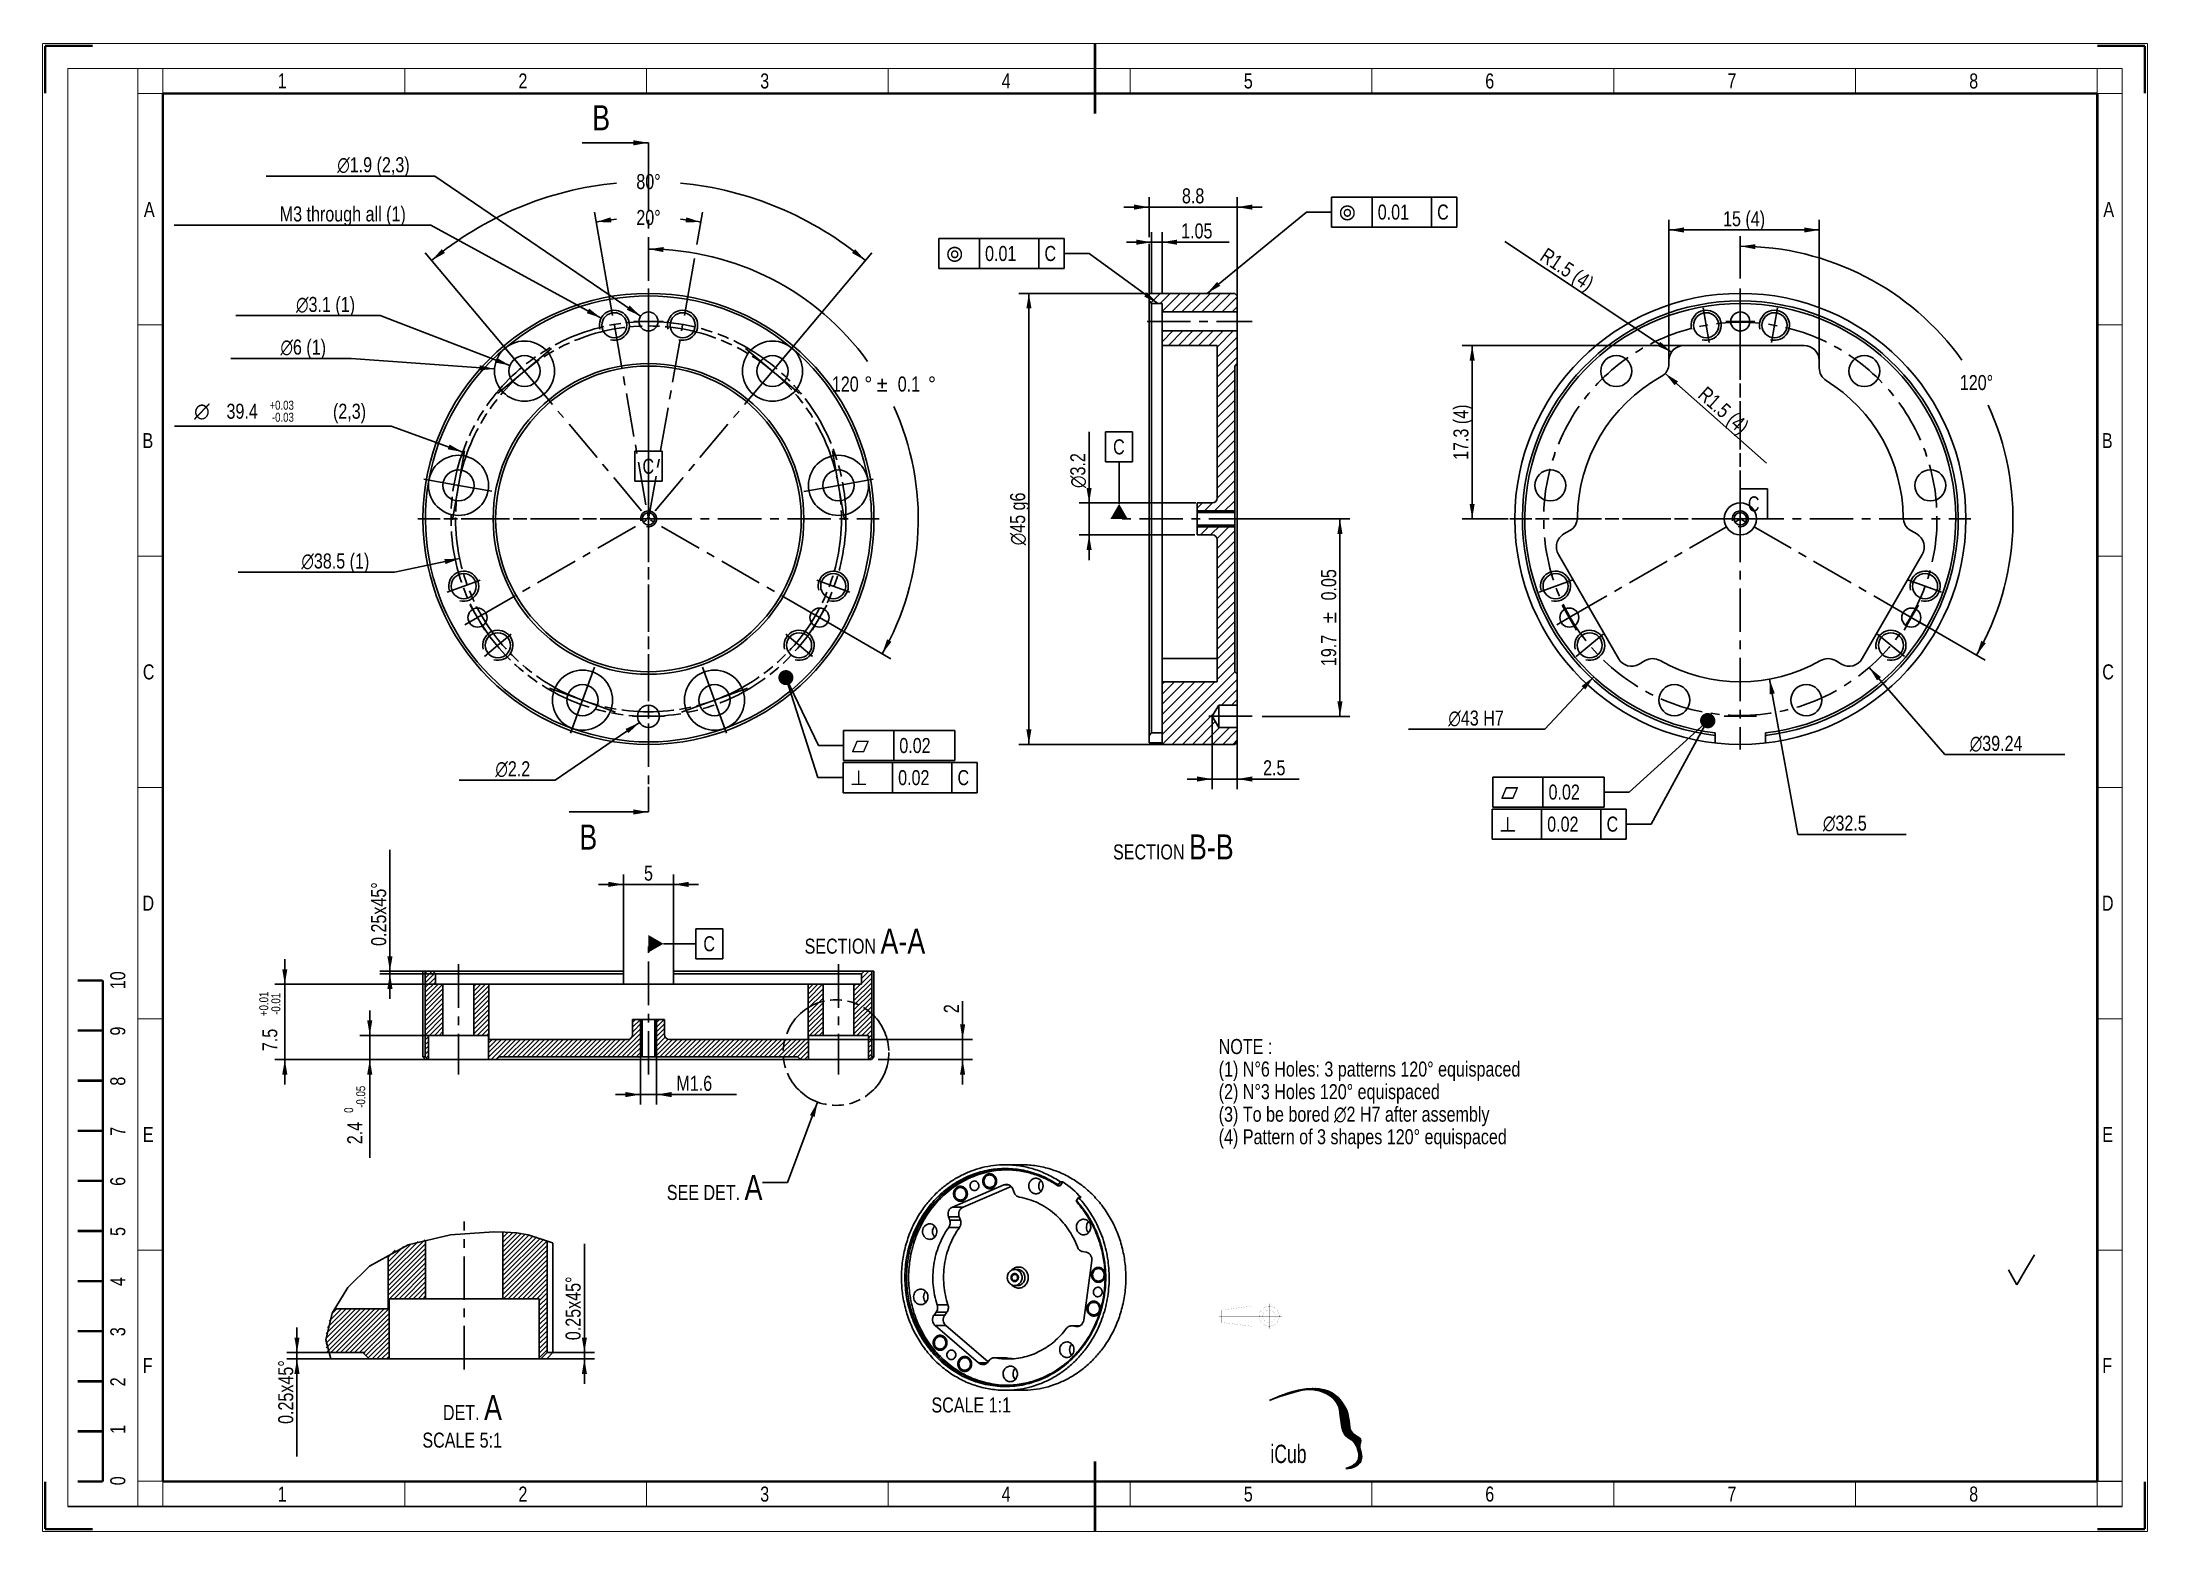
# Model space of a CAD drawing. Header units: millimetres. Extents: x 0 to 420, y 0 to 297.
import ezdxf
from ezdxf.enums import TextEntityAlignment as Align

# ---------------------------------------------------------------- set-up
doc = ezdxf.new("R2010")
doc.units = ezdxf.units.MM
doc.header["$LTSCALE"] = 23.1
doc.linetypes.add('CENTER', pattern=[0.6, 0.375, -0.075, 0.075, -0.075])
doc.linetypes.add('PHANTOM', pattern=[0.8, 0.45, -0.05, 0.1, -0.05, 0.1, -0.05])
doc.layers.get('0').update_dxf_attribs({"linetype": 'CONTINUOUS'})
for name, color, linetype in [('3_ALL_AXES', 7, 'CONTINUOUS'), ('7_ALL_FEATURES', 7, 'CONTINUOUS'), ('AXIS', 7, 'CONTINUOUS'), ('DEFAULT_1', 7, 'CENTER'), ('DEFAULT_3', 7, 'PHANTOM')]:
    doc.layers.add(name, color=color, linetype=linetype)
doc.styles.get("Standard").update_dxf_attribs({"font": 'txt', "width": 0.8})
doc.styles.add('TEXTSTYLE_1', font='gdt', dxfattribs={"width": 0.8})
doc.styles.add('TEXTSTYLE_2', font='txt', dxfattribs={"width": 0.8})
doc.styles.add('TEXTSTYLE_8', font='txt', dxfattribs={"width": 0.8})
doc.dimstyles.new('DIMSTYLE_1', dxfattribs={"dimtxt": 3, "dimasz": 3, "dimexe": 2, "dimexo": 2, "dimgap": 0.75, "dimtad": 1, "dimdec": 3, "dimlfac": 0.5, "dimdsep": 46, "dimtxsty": 'STANDARD', "dimblk": '_FILLED', "dimblk1": '_FILLED', "dimblk2": '_FILLED', "dimcen": 0.09, "dimadec": 0, "dimazin": 0, "dimtp": 0.2, "dimtm": 0.2, "dimtfac": 1, "dimtdec": 3, "dimtofl": 0, "dimtmove": 0, "dimatfit": 3, "dimldrblk": '_FILLED', "dimfxl": 1, "dimtolj": 1, "dimarcsym": 0})
doc.dimstyles.new('DIMSTYLE_10', dxfattribs={"dimtxt": 3, "dimasz": 3, "dimexe": 2, "dimexo": 2, "dimgap": 0.75, "dimtad": 1, "dimdec": 3, "dimlfac": 0.5, "dimdsep": 46, "dimtxsty": 'STANDARD', "dimblk": '_FILLED', "dimblk1": '_FILLED', "dimblk2": '_FILLED', "dimcen": 0.09, "dimadec": 0, "dimazin": 0, "dimtp": 0.3, "dimtm": 0.3, "dimtfac": 1, "dimtdec": 3, "dimtofl": 0, "dimtmove": 0, "dimatfit": 3, "dimldrblk": '_FILLED', "dimfxl": 1, "dimtolj": 1, "dimarcsym": 0})
doc.dimstyles.new('DIMSTYLE_11', dxfattribs={"dimtxt": 3, "dimasz": 3, "dimexe": 2, "dimexo": 2, "dimtad": 1, "dimdec": 3, "dimlfac": 0.5, "dimdsep": 46, "dimtxsty": 'STANDARD', "dimblk": '_FILLED', "dimblk1": '_FILLED', "dimblk2": '_FILLED', "dimcen": 0.09, "dimadec": 0, "dimazin": 0, "dimtol": 1, "dimtp": 0.03, "dimtm": 0.03, "dimtfac": 0.6, "dimtdec": 3, "dimtmove": 0, "dimatfit": 2, "dimldrblk": '_FILLED', "dimfxl": 1, "dimtolj": 1, "dimarcsym": 0})
doc.dimstyles.new('DIMSTYLE_12', dxfattribs={"dimtxt": 3, "dimasz": 3, "dimexe": 2, "dimexo": 2, "dimtad": 1, "dimdec": 3, "dimlfac": 0.5, "dimdsep": 46, "dimtxsty": 'STANDARD', "dimblk": '_FILLED', "dimblk1": '_FILLED', "dimblk2": '_FILLED', "dimcen": 0.09, "dimadec": 0, "dimazin": 0, "dimtp": 0.03, "dimtm": 0.03, "dimtfac": 1, "dimtdec": 3, "dimtmove": 0, "dimatfit": 2, "dimldrblk": '_FILLED', "dimfxl": 1, "dimtolj": 1, "dimarcsym": 0})
doc.dimstyles.new('DIMSTYLE_13', dxfattribs={"dimtxt": 3, "dimasz": 3, "dimexe": 2, "dimexo": 2, "dimgap": 1.5, "dimtad": 0, "dimtih": 1, "dimtoh": 1, "dimlfac": 0.5, "dimdsep": 46, "dimtxsty": 'STANDARD', "dimblk": '_FILLED', "dimblk1": '_FILLED', "dimblk2": '_FILLED', "dimcen": 0.09, "dimadec": 0, "dimazin": 0, "dimtol": 1, "dimtp": 0.1, "dimtm": 0.1, "dimtfac": 1, "dimtofl": 0, "dimtmove": 0, "dimatfit": 3, "dimldrblk": '_FILLED', "dimfxl": 1, "dimtolj": 1, "dimarcsym": 0})
doc.dimstyles.new('DIMSTYLE_14', dxfattribs={"dimtxt": 3, "dimasz": 3, "dimexe": 2, "dimexo": 2, "dimgap": 0.75, "dimtad": 1, "dimdec": 3, "dimlfac": 0.5, "dimdsep": 46, "dimtxsty": 'STANDARD', "dimblk": '_FILLED', "dimblk1": '_FILLED', "dimblk2": '_FILLED', "dimcen": 0.09, "dimadec": 0, "dimazin": 0, "dimtol": 1, "dimtp": 0.01, "dimtm": 0.01, "dimtfac": 0.6, "dimtdec": 3, "dimtofl": 0, "dimtmove": 0, "dimatfit": 3, "dimldrblk": '_FILLED', "dimfxl": 1, "dimtolj": 1, "dimarcsym": 0})
doc.dimstyles.new('DIMSTYLE_15', dxfattribs={"dimtxt": 3, "dimasz": 3, "dimexe": 2, "dimexo": 2, "dimtad": 1, "dimlfac": 0.5, "dimdsep": 46, "dimtxsty": 'STANDARD', "dimblk": '_FILLED', "dimblk1": '_FILLED', "dimblk2": '_FILLED', "dimcen": 0.09, "dimadec": 0, "dimazin": 0, "dimtp": 0.3, "dimtm": 0.3, "dimtfac": 1, "dimtmove": 0, "dimatfit": 2, "dimldrblk": '_FILLED', "dimfxl": 1, "dimtolj": 1, "dimarcsym": 0})
doc.dimstyles.new('DIMSTYLE_2', dxfattribs={"dimtxt": 3, "dimasz": 3, "dimexe": 2, "dimexo": 2, "dimtad": 1, "dimdec": 3, "dimlfac": 0.5, "dimdsep": 46, "dimtxsty": 'STANDARD', "dimblk": '_FILLED', "dimblk1": '_FILLED', "dimblk2": '_FILLED', "dimcen": 0.09, "dimadec": 0, "dimazin": 0, "dimtp": 0.1, "dimtm": 0.1, "dimtfac": 1, "dimtdec": 3, "dimtofl": 0, "dimtmove": 0, "dimatfit": 3, "dimldrblk": '_FILLED', "dimfxl": 1, "dimtolj": 1, "dimarcsym": 0})
doc.dimstyles.new('DIMSTYLE_3', dxfattribs={"dimtxt": 3, "dimasz": 3, "dimexe": 2, "dimexo": 2, "dimtad": 1, "dimdec": 3, "dimlfac": 0.5, "dimdsep": 46, "dimtxsty": 'STANDARD', "dimblk": '_FILLED', "dimblk1": '_FILLED', "dimblk2": '_FILLED', "dimcen": 0.09, "dimadec": 0, "dimazin": 0, "dimtp": 0.1, "dimtm": 0.1, "dimtfac": 1, "dimtdec": 3, "dimtmove": 0, "dimatfit": 2, "dimldrblk": '_FILLED', "dimfxl": 1, "dimtolj": 1, "dimarcsym": 0})
doc.dimstyles.new('DIMSTYLE_4', dxfattribs={"dimtxt": 3, "dimasz": 3, "dimexe": 2, "dimexo": 2, "dimgap": 0.75, "dimtad": 1, "dimdec": 3, "dimlfac": 0.5, "dimdsep": 46, "dimtxsty": 'STANDARD', "dimblk": '_FILLED', "dimblk1": '_FILLED', "dimblk2": '_FILLED', "dimcen": 0.09, "dimadec": 0, "dimazin": 0, "dimtp": 0.1, "dimtm": 0.1, "dimtfac": 1, "dimtdec": 3, "dimtofl": 0, "dimtmove": 0, "dimatfit": 3, "dimldrblk": '_FILLED', "dimfxl": 1, "dimtolj": 1, "dimarcsym": 0})
doc.dimstyles.new('DIMSTYLE_5', dxfattribs={"dimtxt": 3, "dimasz": 3, "dimexe": 2, "dimexo": 2, "dimgap": 0.75, "dimtad": 1, "dimdec": 3, "dimlfac": 0.5, "dimdsep": 46, "dimtxsty": 'STANDARD', "dimblk": '_FILLED', "dimblk1": '_FILLED', "dimblk2": '_FILLED', "dimcen": 0.09, "dimadec": 0, "dimazin": 0, "dimtol": 1, "dimtm": 0.05, "dimtfac": 0.6, "dimtdec": 3, "dimtofl": 0, "dimtmove": 0, "dimatfit": 3, "dimldrblk": '_FILLED', "dimfxl": 1, "dimtolj": 1, "dimarcsym": 0})
doc.dimstyles.new('DIMSTYLE_6', dxfattribs={"dimtxt": 3, "dimasz": 3, "dimexe": 2, "dimexo": 2, "dimgap": 0.75, "dimtad": 1, "dimdec": 3, "dimlfac": 0.2, "dimdsep": 46, "dimtxsty": 'STANDARD', "dimblk": '_FILLED', "dimblk1": '_FILLED', "dimblk2": '_FILLED', "dimcen": 0.09, "dimadec": 0, "dimazin": 0, "dimtp": 0.1, "dimtm": 0.1, "dimtfac": 1, "dimtdec": 3, "dimtofl": 0, "dimtmove": 0, "dimatfit": 3, "dimldrblk": '_FILLED', "dimfxl": 1, "dimtolj": 1, "dimarcsym": 0})
doc.dimstyles.new('DIMSTYLE_7', dxfattribs={"dimtxt": 3, "dimasz": 3, "dimexe": 2, "dimexo": 2, "dimtad": 1, "dimdec": 3, "dimlfac": 0.5, "dimdsep": 46, "dimtxsty": 'STANDARD', "dimblk": '_FILLED', "dimblk1": '_FILLED', "dimblk2": '_FILLED', "dimcen": 0.09, "dimadec": 0, "dimazin": 0, "dimtp": 0.3, "dimtm": 0.3, "dimtfac": 1, "dimtdec": 3, "dimtmove": 0, "dimatfit": 2, "dimldrblk": '_FILLED', "dimfxl": 1, "dimtolj": 1, "dimarcsym": 0})
doc.dimstyles.new('DIMSTYLE_8', dxfattribs={"dimtxt": 3, "dimasz": 3, "dimexe": 2, "dimexo": 2, "dimgap": 0.75, "dimtad": 1, "dimdec": 3, "dimlfac": 0.5, "dimdsep": 46, "dimtxsty": 'STANDARD', "dimblk": '_FILLED', "dimblk1": '_FILLED', "dimblk2": '_FILLED', "dimcen": 0.09, "dimadec": 0, "dimazin": 0, "dimtol": 1, "dimtp": 0.05, "dimtm": 0.05, "dimtfac": 1, "dimtdec": 3, "dimtofl": 0, "dimtmove": 0, "dimatfit": 3, "dimldrblk": '_FILLED', "dimfxl": 1, "dimtolj": 1, "dimarcsym": 0})
doc.dimstyles.new('DIMSTYLE_9', dxfattribs={"dimtxt": 3, "dimasz": 3, "dimexe": 2, "dimexo": 2, "dimgap": 1.5, "dimtad": 0, "dimtih": 1, "dimtoh": 1, "dimlfac": 0.5, "dimdsep": 46, "dimtxsty": 'STANDARD', "dimblk": '_FILLED', "dimblk1": '_FILLED', "dimblk2": '_FILLED', "dimcen": 0.09, "dimadec": 0, "dimazin": 0, "dimtp": 0.5, "dimtm": 0.5, "dimtfac": 1, "dimtofl": 0, "dimtmove": 0, "dimatfit": 3, "dimldrblk": '_FILLED', "dimfxl": 1, "dimtolj": 1, "dimarcsym": 0})
doc.dimstyles.get("Standard").update_dxf_attribs({"dimtxt": 3, "dimasz": 3, "dimexe": 2, "dimexo": 2, "dimtad": 1, "dimdsep": 46, "dimtxsty": 'STANDARD', "dimblk": '_FILLED', "dimblk1": '_FILLED', "dimblk2": '_FILLED', "dimcen": 0.09, "dimadec": 0, "dimazin": 0, "dimtol": 1, "dimtp": 0.01, "dimtm": 0.01, "dimtfac": 1, "dimtofl": 0, "dimtmove": 0, "dimatfit": 3, "dimldrblk": '_FILLED', "dimfxl": 1, "dimtolj": 1, "dimarcsym": 0})
pattern_1 = [(45, (0, 0), (-0.4737658, 0.4737658), [])]

msp = doc.modelspace()

# ---------------------------------------------------------------- texts
at = {"color": 2, "linetype": 'CONTINUOUS', "width": 0.8}
for s, p in [('0.01', (266.4213, 261.8308)), ('C', (278.2713, 261.8308)), ('0.01', (188.0656, 253.5659)), ('C', (199.9156, 253.5659)), ('0.02', (170.953, 155.3769)), ('0.02', (170.7155, 148.9663)), ('C', (182.5655, 148.9663)), ('0.02', (300.5048, 146.0887)), ('0.02', (300.234, 139.6901)), ('C', (312.084, 139.6901))]:
    msp.add_text(s, height=3, dxfattribs=at).set_placement(p)
at = {"color": 2, "linetype": 'CONTINUOUS', "style": 'TEXTSTYLE_1'}
for s, p in [('r', (258.6713, 261.8308)), ('r', (180.3156, 253.5659)), ('c', (161.328, 155.3769)), ('b', (161.2155, 148.9663)), ('c', (290.8798, 146.0887)), ('b', (290.734, 139.6901))]:
    msp.add_text(s, height=3, dxfattribs=at).set_placement(p)
at = {"color": 7, "linetype": 'CONTINUOUS', "attachment_point": 1, "line_spacing_factor": 0.9}
for s, insert, char_height, width in [('1', (46.9107, 291), 3, 2.4), ('2', (94.9464, 291), 3, 2.4), ('3', (143.1964, 291), 3, 2.4), ('4', (191.375, 291), 3, 2.4), ('5', (239.6964, 291), 3, 2.4), ('6', (287.875, 291), 3, 2.4), ('7', (336.1964, 291), 3, 2.4), ('8', (384.4464, 291), 3, 2.4), ('B', (109.6702, 284.6567), 5, 4), ('A', (20.2143, 265.375), 3, 2.4), ('A', (411.2143, 265.375), 3, 2.4), ('B', (19.9286, 219.225), 3, 2.4), ('B', (410.9286, 219.225), 3, 2.4), ('C', (20, 173.075), 3, 2.4), ('C', (411, 173.075), 3, 2.4), ('B', (107.0966, 141.1138), 5, 4), ('D', (19.9286, 126.925), 3, 2.4), ('D', (410.9286, 126.925), 3, 2.4), ('E', (20, 80.775), 3, 2.4), ('E', (411, 80.775), 3, 2.4), ('F', (20, 34.625), 3, 2.4), ('F', (411, 34.625), 3, 2.4), ('1', (46.9107, 9), 3, 2.4), ('2', (94.9464, 9), 3, 2.4), ('3', (143.1964, 9), 3, 2.4), ('4', (191.375, 9), 3, 2.4), ('5', (239.6964, 9), 3, 2.4), ('6', (287.875, 9), 3, 2.4), ('7', (336.1964, 9), 3, 2.4), ('8', (384.4464, 9), 3, 2.4)]:
    msp.add_mtext(s, dxfattribs=dict(at, insert=insert, char_height=char_height, width=width))
at = {"color": 2, "linetype": 'CONTINUOUS', "char_height": 3, "line_spacing_factor": 0.9, "style": 'TEXTSTYLE_8'}
for s, insert, width, attachment_point in [('SECTION \\H5.0;B-B', (237.6691, 139.1401), 39.4, 3), ('SECTION \\H5.0;A-A', (176.1238, 120.3424), 40.4, 3), ('NOTE : \\P(1) N°6 Holes: 3 patterns 120° equispaced\\P(2) N°3 Holes 120° equispaced \\P(3) To be bored \\Fgdt;{\\Fgdt;n}\\Ftxt;2 H7 after assembly\\P(4) Pattern of 3 shapes 120° equispaced', (234.6847, 98.3077), 115.125, 1), ('SEE DET. \\H5.0;A', (143.6406, 71.1877), 34.425, 3), ('DET. \\H5.0;A\\P\\H3.0;SCALE 5:1', (91.6624, 27.2649), 26.475, 3), ('SCALE 1:1', (193.2415, 26.775), 24.675, 3)]:
    msp.add_mtext(s, dxfattribs=dict(at, insert=insert, width=width, attachment_point=attachment_point))
at = {"color": 7, "linetype": 'CONTINUOUS', "char_height": 3, "attachment_point": 1, "rotation": 90, "line_spacing_factor": 0.9}
for s, insert, width in [('10', (13.5, 108.25), 4.8), ('9', (13.5, 99), 2.4), ('8', (13.5, 89), 2.4), ('7', (13.5, 79), 2.4), ('6', (13.5, 69), 2.4), ('5', (13.5, 59), 2.4), ('4', (13.5, 49), 2.4), ('3', (13.5, 39), 2.4), ('2', (13.5, 29), 2.4), ('1', (13.5, 19.5), 2.4), ('0', (13.5, 9.25), 2.4)]:
    msp.add_mtext(s, dxfattribs=dict(at, insert=insert, width=width))
at = {"layer": 'AXIS', "color": 2, "linetype": 'CONTINUOUS', "char_height": 3, "width": 2.4, "attachment_point": 1, "line_spacing_factor": 0.9}
for insert in [(213.6092, 217.9775), (119.6995, 214.103), (340.2729, 206.603), (131.8471, 118.8153)]:
    msp.add_mtext('C', dxfattribs=dict(at, insert=insert))

# ---------------------------------------------------------------- blocks, each defined once
blk = doc.blocks.new('HEAD_LOGO_BL0', base_point=(254.02, 20.59))
at = {"color": 2, "linetype": 'CONTINUOUS'}
for p, q in [((244.87, 26.2), (244.88, 26.2)), ((245.01, 26.25), (245.03, 26.27)), ((245.16, 26.31), (245.19, 26.35)), ((245.3, 26.36), (245.35, 26.42)), ((245.44, 26.42), (245.51, 26.49)), ((245.58, 26.47), (245.67, 26.57)), ((245.71, 26.52), (245.83, 26.64)), ((245.85, 26.57), (245.99, 26.71)), ((245.99, 26.62), (246.14, 26.77)), ((246.12, 26.68), (246.28, 26.83)), ((246.26, 26.72), (246.43, 26.89)), ((246.39, 26.77), (246.58, 26.96)), ((246.53, 26.82), (246.72, 27.02)), ((246.66, 26.87), (246.87, 27.08)), ((246.8, 26.92), (247.02, 27.14)), ((246.93, 26.96), (247.16, 27.2)), ((247.06, 27.01), (247.3, 27.25)), ((247.19, 27.05), (247.44, 27.3)), ((247.32, 27.1), (247.57, 27.35)), ((247.45, 27.14), (247.71, 27.4)), ((247.58, 27.19), (247.85, 27.45)), ((247.71, 27.23), (247.98, 27.5)), ((247.84, 27.27), (248.12, 27.55)), ((247.97, 27.31), (248.25, 27.59)), ((248.09, 27.35), (248.38, 27.63)), ((248.22, 27.39), (248.5, 27.67)), ((248.35, 27.43), (248.63, 27.72)), ((248.47, 27.47), (248.76, 27.76)), ((248.59, 27.51), (248.89, 27.8)), ((248.72, 27.54), (249.01, 27.84)), ((248.84, 27.58), (249.14, 27.88)), ((248.96, 27.62), (249.26, 27.91)), ((249.09, 27.66), (249.38, 27.94)), ((249.21, 27.69), (249.5, 27.98)), ((249.33, 27.72), (249.61, 28.01)), ((249.45, 27.76), (249.73, 28.04)), ((249.56, 27.79), (249.85, 28.08)), ((249.68, 27.82), (249.97, 28.11)), ((249.8, 27.85), (250.09, 28.14)), ((249.92, 27.89), (250.2, 28.16)), ((250.04, 27.92), (250.31, 28.19)), ((250.15, 27.95), (250.42, 28.21)), ((250.27, 27.97), (250.53, 28.24)), ((250.38, 28), (250.64, 28.26)), ((250.49, 28.03), (250.75, 28.29)), ((250.61, 28.06), (250.86, 28.31)), ((250.72, 28.08), (250.97, 28.33)), ((250.83, 28.1), (251.07, 28.35)), ((250.94, 28.13), (251.18, 28.37)), ((251.05, 28.15), (251.28, 28.38)), ((251.15, 28.17), (251.38, 28.4)), ((251.26, 28.19), (251.49, 28.42)), ((251.37, 28.21), (251.59, 28.43)), ((251.47, 28.23), (251.69, 28.45)), ((251.57, 28.25), (251.8, 28.47)), ((251.68, 28.26), (251.9, 28.48)), ((251.78, 28.28), (251.99, 28.49)), ((251.88, 28.3), (252.09, 28.5)), ((251.98, 28.31), (252.18, 28.51)), ((252.08, 28.32), (252.28, 28.52)), ((252.18, 28.33), (252.38, 28.53)), ((252.28, 28.34), (252.47, 28.54)), ((252.37, 28.35), (252.57, 28.55)), ((252.46, 28.36), (252.66, 28.56)), ((252.55, 28.36), (252.76, 28.57)), ((252.65, 28.37), (252.85, 28.57)), ((252.73, 28.37), (252.94, 28.57)), ((252.82, 28.37), (253.02, 28.58)), ((252.91, 28.37), (253.11, 28.58)), ((252.99, 28.37), (253.2, 28.58)), ((253.07, 28.37), (253.29, 28.58)), ((253.15, 28.36), (253.38, 28.58)), ((253.23, 28.35), (253.47, 28.59)), ((253.31, 28.35), (253.55, 28.59)), ((253.39, 28.34), (253.64, 28.59)), ((253.46, 28.32), (253.72, 28.58)), ((253.54, 28.31), (253.8, 28.58)), ((253.61, 28.3), (253.89, 28.58)), ((253.69, 28.29), (253.97, 28.57)), ((253.76, 28.28), (254.05, 28.57)), ((253.84, 28.27), (254.13, 28.56)), ((253.91, 28.25), (254.21, 28.56)), ((253.98, 28.24), (254.3, 28.55)), ((254.06, 28.23), (254.38, 28.55)), ((254.13, 28.21), (254.45, 28.54)), ((254.2, 28.2), (254.53, 28.53)), ((254.27, 28.19), (254.61, 28.52)), ((254.34, 28.17), (254.68, 28.51)), ((254.41, 28.15), (254.76, 28.5)), ((254.48, 28.14), (254.83, 28.49)), ((254.55, 28.12), (254.91, 28.48)), ((254.62, 28.11), (254.98, 28.47)), ((254.69, 28.09), (255.06, 28.46)), ((254.76, 28.07), (255.13, 28.44)), ((254.83, 28.05), (255.2, 28.43)), ((254.9, 28.04), (255.27, 28.41)), ((254.97, 28.02), (255.34, 28.39)), ((255.03, 28), (255.41, 28.38)), ((255.1, 27.98), (255.48, 28.36)), ((255.17, 27.96), (255.55, 28.34)), ((255.23, 27.94), (255.62, 28.33)), ((255.3, 27.92), (255.69, 28.31)), ((255.36, 27.9), (255.76, 28.29)), ((255.43, 27.87), (255.83, 28.28)), ((255.49, 27.85), (255.9, 28.26)), ((255.55, 27.83), (255.96, 28.24)), ((255.62, 27.8), (256.03, 28.22)), ((255.68, 27.78), (256.09, 28.19)), ((255.74, 27.76), (256.15, 28.17)), ((255.8, 27.73), (256.22, 28.15)), ((255.86, 27.71), (256.28, 28.13)), ((255.92, 27.68), (256.35, 28.1)), ((255.98, 27.65), (256.41, 28.08)), ((256.04, 27.63), (256.47, 28.06)), ((256.1, 27.6), (256.54, 28.04)), ((256.16, 27.57), (256.6, 28.01)), ((256.22, 27.55), (256.66, 27.98)), ((256.28, 27.52), (256.72, 27.96)), ((256.33, 27.49), (256.77, 27.93)), ((256.39, 27.46), (256.83, 27.9)), ((256.45, 27.43), (256.89, 27.87)), ((256.5, 27.4), (256.95, 27.84)), ((256.56, 27.37), (257.01, 27.82)), ((256.61, 27.33), (257.06, 27.79)), ((256.66, 27.3), (257.12, 27.76)), ((256.72, 27.27), (257.18, 27.73)), ((256.77, 27.24), (257.24, 27.7)), ((256.82, 27.2), (257.29, 27.67)), ((256.88, 27.17), (257.34, 27.63)), ((256.93, 27.13), (257.4, 27.6)), ((256.98, 27.1), (257.45, 27.57)), ((257.03, 27.06), (257.5, 27.53)), ((257.08, 27.02), (257.55, 27.5)), ((257.13, 26.99), (257.61, 27.47)), ((257.18, 26.95), (257.66, 27.44)), ((257.22, 26.91), (257.71, 27.4)), ((257.27, 26.87), (257.77, 27.37)), ((257.31, 26.83), (257.81, 27.33)), ((257.36, 26.79), (257.86, 27.29)), ((257.41, 26.75), (257.91, 27.25)), ((257.45, 26.71), (257.96, 27.22)), ((257.5, 26.67), (258.01, 27.18)), ((257.54, 26.63), (258.06, 27.14)), ((257.58, 26.58), (258.1, 27.1)), ((257.63, 26.54), (258.15, 27.07)), ((257.67, 26.5), (258.2, 27.03)), ((257.71, 26.45), (258.25, 26.99)), ((257.75, 26.41), (258.29, 26.95)), ((257.79, 26.36), (258.34, 26.9)), ((257.83, 26.31), (258.38, 26.86)), ((257.87, 26.27), (258.43, 26.82)), ((257.91, 26.22), (258.47, 26.78)), ((257.95, 26.17), (258.51, 26.74)), ((257.99, 26.12), (258.56, 26.7)), ((258.02, 26.07), (258.6, 26.65)), ((258.06, 26.02), (258.64, 26.61)), ((258.09, 25.97), (258.69, 26.56)), ((258.13, 25.92), (258.73, 26.52)), ((258.16, 25.87), (258.77, 26.47)), ((258.2, 25.82), (258.81, 26.43)), ((258.23, 25.76), (258.85, 26.38)), ((258.26, 25.71), (258.89, 26.34)), ((258.29, 25.65), (258.93, 26.29)), ((258.32, 25.6), (258.97, 26.24)), ((258.36, 25.54), (259.01, 26.19)), ((258.39, 25.49), (259.04, 26.15)), ((258.41, 25.43), (259.08, 26.1)), ((258.44, 25.37), (259.12, 26.05)), ((258.47, 25.31), (259.16, 26)), ((258.5, 25.25), (259.19, 25.95)), ((258.52, 25.19), (259.23, 25.9)), ((258.55, 25.14), (259.27, 25.85)), ((258.58, 25.08), (259.3, 25.8)), ((258.6, 25.01), (259.33, 25.75)), ((258.62, 24.95), (259.37, 25.7)), ((258.64, 24.88), (259.4, 25.64)), ((258.66, 24.82), (259.44, 25.59)), ((258.68, 24.75), (259.47, 25.54)), ((258.7, 24.68), (259.51, 25.49)), ((258.72, 24.61), (259.54, 25.43)), ((258.73, 24.54), (259.57, 25.38)), ((258.75, 24.47), (259.6, 25.33)), ((258.76, 24.4), (259.64, 25.27)), ((258.78, 24.33), (259.67, 25.22)), ((258.79, 24.25), (259.7, 25.16)), ((258.8, 24.18), (259.73, 25.11)), ((258.81, 24.11), (259.76, 25.05)), ((258.82, 24.03), (259.79, 25)), ((258.84, 23.96), (259.83, 24.95)), ((258.85, 23.88), (259.86, 24.89)), ((258.86, 23.81), (259.89, 24.84)), ((258.87, 23.73), (259.92, 24.78)), ((258.88, 23.65), (259.95, 24.73)), ((258.89, 23.58), (259.98, 24.67)), ((258.9, 23.5), (260.02, 24.62)), ((258.91, 23.42), (260.05, 24.56)), ((258.92, 23.35), (260.08, 24.51)), ((258.92, 23.27), (260.1, 24.45)), ((258.93, 23.19), (260.13, 24.39)), ((258.94, 23.11), (260.16, 24.33)), ((258.95, 23.04), (260.18, 24.27)), ((258.96, 22.96), (260.21, 24.21)), ((258.97, 22.88), (260.24, 24.15)), ((258.98, 22.8), (260.26, 24.09)), ((258.99, 22.73), (260.28, 24.02)), ((258.99, 22.65), (260.31, 23.96)), ((259, 22.57), (260.33, 23.9)), ((259.01, 22.49), (260.35, 23.83)), ((259.02, 22.42), (260.37, 23.77)), ((259.03, 22.34), (260.39, 23.7)), ((259.04, 22.26), (260.41, 23.63)), ((259.05, 22.19), (260.43, 23.57)), ((259.06, 22.11), (260.45, 23.5)), ((259.07, 22.03), (260.47, 23.43)), ((259.08, 21.96), (260.48, 23.36)), ((259.09, 21.88), (260.5, 23.29)), ((259.1, 21.81), (260.52, 23.22)), ((259.11, 21.73), (260.53, 23.15)), ((259.12, 21.66), (260.55, 23.08)), ((259.14, 21.58), (260.56, 23.01)), ((259.15, 21.51), (260.58, 22.94)), ((259.16, 21.43), (260.59, 22.86)), ((259.17, 21.36), (260.6, 22.79)), ((259.19, 21.29), (260.61, 22.72)), ((259.2, 21.21), (260.63, 22.64)), ((259.21, 21.14), (260.64, 22.57)), ((259.23, 21.07), (260.65, 22.49)), ((259.24, 21), (260.66, 22.42)), ((259.26, 20.93), (260.67, 22.34)), ((259.27, 20.86), (260.68, 22.26)), ((259.29, 20.79), (260.69, 22.19)), ((259.3, 20.72), (260.7, 22.11)), ((259.32, 20.65), (260.71, 22.03)), ((259.34, 20.58), (260.71, 21.95)), ((259.36, 20.51), (260.72, 21.88)), ((259.38, 20.44), (260.73, 21.8)), ((259.4, 20.38), (260.74, 21.72)), ((259.42, 20.31), (260.75, 21.64)), ((259.44, 20.25), (260.75, 21.56)), ((259.46, 20.18), (260.76, 21.49)), ((259.48, 20.12), (260.77, 21.41)), ((259.51, 20.06), (260.78, 21.33)), ((259.53, 19.99), (260.79, 21.25)), ((259.56, 19.93), (260.8, 21.17)), ((259.58, 19.87), (260.81, 21.1)), ((259.6, 19.81), (260.82, 21.02)), ((259.63, 19.75), (260.83, 20.95)), ((259.66, 19.7), (260.84, 20.87)), ((259.69, 19.64), (260.85, 20.8)), ((259.72, 19.58), (260.86, 20.72)), ((259.75, 19.52), (260.88, 20.65)), ((259.78, 19.47), (260.89, 20.58)), ((259.82, 19.42), (260.91, 20.51)), ((259.85, 19.37), (260.93, 20.44)), ((259.88, 19.31), (260.94, 20.37)), ((259.92, 19.26), (260.97, 20.31)), ((259.96, 19.22), (260.99, 20.25)), ((260, 19.17), (261.01, 20.19)), ((260.04, 19.12), (261.04, 20.13)), ((260.08, 19.08), (261.07, 20.07)), ((260.12, 19.03), (261.11, 20.02)), ((260.16, 18.99), (261.14, 19.97)), ((260.21, 18.95), (261.18, 19.92)), ((260.25, 18.91), (261.21, 19.87)), ((260.3, 18.87), (261.25, 19.82)), ((260.35, 18.84), (261.29, 19.77)), ((260.41, 18.8), (261.33, 19.72)), ((260.46, 18.77), (261.37, 19.68)), ((260.51, 18.73), (261.41, 19.63)), ((260.56, 18.7), (261.45, 19.59)), ((260.62, 18.67), (261.5, 19.55)), ((260.67, 18.64), (261.54, 19.51)), ((260.72, 18.6), (261.59, 19.47)), ((260.78, 18.57), (261.63, 19.43)), ((260.83, 18.53), (261.68, 19.39)), ((260.88, 18.5), (261.73, 19.35)), ((260.93, 18.46), (261.78, 19.31)), ((260.98, 18.43), (261.83, 19.28)), ((261.03, 18.39), (261.88, 19.24)), ((261.08, 18.36), (261.93, 19.21)), ((261.13, 18.32), (261.98, 19.17)), ((261.18, 18.28), (262.04, 19.14)), ((261.23, 18.24), (262.09, 19.11)), ((261.27, 18.2), (262.15, 19.07)), ((261.32, 18.16), (262.2, 19.04)), ((261.37, 18.12), (262.25, 19.01)), ((261.41, 18.08), (262.31, 18.98)), ((261.46, 18.04), (262.37, 18.95)), ((261.5, 18), (262.42, 18.92)), ((261.54, 17.95), (262.48, 18.89)), ((261.58, 17.91), (262.53, 18.86)), ((261.62, 17.86), (262.58, 18.82)), ((261.66, 17.82), (262.64, 18.79)), ((261.7, 17.77), (262.69, 18.76)), ((261.74, 17.72), (262.74, 18.72)), ((261.78, 17.67), (262.79, 18.68)), ((261.81, 17.62), (262.84, 18.65)), ((261.85, 17.57), (262.88, 18.6)), ((261.88, 17.52), (262.92, 18.56)), ((261.92, 17.47), (262.96, 18.51)), ((261.95, 17.42), (262.99, 18.46)), ((261.98, 17.36), (263.02, 18.4)), ((262.01, 17.31), (263.04, 18.33)), ((262.05, 17.25), (263.04, 18.25)), ((262.08, 17.2), (263.04, 18.16)), ((262.11, 17.14), (263.02, 18.05)), ((262.13, 17.08), (262.98, 17.93)), ((262.16, 17.02), (262.95, 17.81)), ((262.19, 16.97), (262.91, 17.69)), ((262.22, 16.91), (262.88, 17.57)), ((262.24, 16.85), (262.86, 17.46)), ((262.27, 16.79), (262.84, 17.36)), ((262.3, 16.73), (262.84, 17.27)), ((262.32, 16.67), (262.83, 17.18)), ((262.35, 16.6), (262.83, 17.09)), ((262.37, 16.54), (262.84, 17.01)), ((262.4, 16.48), (262.85, 16.93)), ((262.42, 16.42), (262.86, 16.86)), ((260.15, 12.59), (260.18, 12.63)), ((260.24, 12.6), (260.32, 12.68)), ((260.33, 12.61), (260.46, 12.73)), ((260.43, 12.62), (260.6, 12.79)), ((260.52, 12.62), (260.75, 12.85)), ((260.62, 12.63), (260.9, 12.92)), ((260.72, 12.65), (261.06, 12.99)), ((260.82, 12.66), (261.23, 13.07)), ((260.92, 12.68), (261.4, 13.16)), ((261.02, 12.7), (261.6, 13.28)), ((261.13, 12.71), (261.87, 13.45)), ((261.24, 12.74), (263.2, 14.7)), ((261.36, 12.77), (263.19, 14.6)), ((261.48, 12.81), (263.17, 14.5)), ((261.61, 12.85), (263.14, 14.38)), ((261.75, 12.9), (263.1, 14.25)), ((261.91, 12.98), (263.02, 14.09)), ((262.11, 13.09), (262.89, 13.87)), ((262.2, 13.78), (263.21, 14.79)), ((262.36, 14.03), (263.21, 14.88)), ((262.44, 16.35), (262.88, 16.79)), ((262.44, 14.2), (263.21, 14.97)), ((262.47, 16.29), (262.89, 16.72)), ((262.49, 16.23), (262.91, 16.65)), ((262.49, 14.34), (263.21, 15.05)), ((262.51, 16.16), (262.92, 16.58)), ((262.53, 16.1), (262.94, 16.51)), ((262.54, 14.47), (263.2, 15.13)), ((262.55, 16.03), (262.95, 16.44)), ((262.56, 15.96), (262.97, 16.37)), ((262.57, 14.59), (263.19, 15.21)), ((262.58, 15.89), (262.99, 16.3)), ((262.59, 14.7), (263.18, 15.28)), ((262.6, 15.82), (263, 16.22)), ((262.61, 15.74), (263.02, 16.15)), ((262.61, 14.8), (263.17, 15.36)), ((262.62, 15.67), (263.03, 16.08)), ((262.63, 15.59), (263.05, 16.01)), ((262.63, 14.9), (263.16, 15.43)), ((262.64, 15.52), (263.06, 15.94)), ((262.64, 15.44), (263.08, 15.87)), ((262.64, 15.09), (263.13, 15.58)), ((262.64, 15), (263.15, 15.51)), ((262.65, 15.35), (263.09, 15.8)), ((262.65, 15.27), (263.11, 15.73)), ((262.65, 15.18), (263.12, 15.65))]:
    blk.add_line(p, q, dxfattribs=at)
at = {"color": 7, "linetype": 'CONTINUOUS'}
for points in [[(259.86, 24.89), (259.28, 25.79), (256.76, 31.88), (244.84, 26.18)], [(244.84, 26.18), (244.84, 26.18), (250.96, 28.66), (253.33, 28.34)], [(253.33, 28.34), (255.11, 28.1), (257.58, 27.51), (258.57, 25.09)], [(258.57, 25.09), (259.17, 23.64), (258.77, 19.75), (260.47, 18.76)], [(261.1, 20.03), (260.56, 20.85), (260.99, 23.12), (259.86, 24.89)], [(260.47, 18.76), (261.53, 18.14), (261.98, 17.63), (262.46, 16.3)], [(262.98, 18.48), (262.68, 18.96), (261.76, 19.02), (261.1, 20.03)], [(262.87, 16.8), (262.69, 17.64), (263.22, 18.09), (262.98, 18.48)], [(260.07, 12.59), (261.51, 12.67), (262.22, 12.96), (262.82, 13.76)], [(261.94, 13.51), (261.34, 13.02), (260.07, 12.59), (260.07, 12.59)], [(262.46, 16.3), (262.89, 15.12), (262.53, 13.99), (261.94, 13.51)], [(262.82, 13.76), (263.42, 14.57), (263.25, 15.13), (262.87, 16.8)]]:
    blk.add_open_spline(points, degree=3, dxfattribs=at)
at = {"color": 5, "linetype": 'CONTINUOUS', "style": 'TEXTSTYLE_2', "width": 0.717472}
blk.add_text('iCub', height=3.657, dxfattribs=at).set_placement((244.99, 13.69))
blk = doc.blocks.new('_FILLED')
at = {"color": 0, "linetype": 'BYBLOCK'}
blk.add_solid([(0, 0), (-1, 0.17), (-1, -0.17)], dxfattribs=at)
blk = doc.blocks.new('*D0')
at = {"color": 2, "linetype": 'CONTINUOUS'}
for p, q in [((328.04, 236.7), (283.26, 236.7)), ((285.26, 236.7), (285.26, 219.4)), ((285.26, 202.1), (285.26, 219.4)), ((292.45, 202.1), (283.26, 202.1))]:
    blk.add_line(p, q, dxfattribs=at)
at = {"color": 2, "linetype": 'CONTINUOUS', "xscale": 3, "yscale": 3, "zscale": 3}
for p, rotation in [((285.26, 236.7), 90), ((285.26, 202.1), 270)]:
    blk.add_blockref('_FILLED', p, dxfattribs=dict(at, rotation=rotation))
at = {"color": 2, "linetype": 'CONTINUOUS', "insert": (281.51, 219.4), "char_height": 3, "width": 19.2, "attachment_point": 2, "rotation": 90, "line_spacing_factor": 0.9}
blk.add_mtext('17.3 (4)', dxfattribs=at)
blk = doc.blocks.new('*D1')
at = {"color": 2, "linetype": 'CONTINUOUS'}
for p, q in [((324.52, 233.6), (324.52, 261.76)), ((354.52, 233.6), (354.52, 261.76)), ((324.52, 259.76), (339.52, 259.76)), ((354.52, 259.76), (339.52, 259.76))]:
    blk.add_line(p, q, dxfattribs=at)
at = {"color": 2, "linetype": 'CONTINUOUS', "xscale": 3, "yscale": 3, "zscale": 3, "rotation": 180}
blk.add_blockref('_FILLED', (324.52, 259.76), dxfattribs=at)
at = {"color": 2, "linetype": 'CONTINUOUS', "xscale": 3, "yscale": 3, "zscale": 3}
blk.add_blockref('_FILLED', (354.52, 259.76), dxfattribs=at)
at = {"color": 2, "linetype": 'CONTINUOUS', "insert": (339.52, 263.51), "char_height": 3, "width": 14.4, "attachment_point": 2, "line_spacing_factor": 0.9}
blk.add_mtext('15 (4)', dxfattribs=at)
blk = doc.blocks.new('*D2')
at = {"color": 2, "linetype": 'CONTINUOUS'}
blk.add_line((325.02, 235.37), (291.81, 257.47), dxfattribs=at)
at = {"color": 2, "linetype": 'CONTINUOUS', "xscale": 3, "yscale": 3, "zscale": 3, "rotation": 326.347360402}
blk.add_blockref('_FILLED', (325.02, 235.37), dxfattribs=at)
at = {"color": 2, "linetype": 'CONTINUOUS', "insert": (309.87, 249.95), "char_height": 3, "width": 19.2, "attachment_point": 3, "rotation": 326.3474, "line_spacing_factor": 0.9}
blk.add_mtext('R1.5 (4)', dxfattribs=at)
blk = doc.blocks.new('*D3')
at = {"color": 2, "linetype": 'CONTINUOUS'}
blk.add_line((323.76, 231.14), (343.98, 213.22), dxfattribs=at)
at = {"color": 2, "linetype": 'CONTINUOUS', "xscale": 3, "yscale": 3, "zscale": 3, "rotation": 138.4488730227}
blk.add_blockref('_FILLED', (323.76, 231.14), dxfattribs=at)
at = {"color": 2, "linetype": 'CONTINUOUS', "insert": (332.1, 228.76), "char_height": 3, "width": 19.2, "attachment_point": 1, "rotation": 318.4489, "line_spacing_factor": 0.9}
blk.add_mtext('R1.5 (4)', dxfattribs=at)
blk = doc.blocks.new('*D4')
at = {"color": 2, "linetype": 'CONTINUOUS'}
for p, q in [((65.34, 242.66), (38.54, 242.66)), ((67.34, 242.66), (65.34, 242.66)), ((93.26, 232.71), (67.34, 242.66))]:
    blk.add_line(p, q, dxfattribs=at)
at = {"color": 2, "linetype": 'CONTINUOUS', "xscale": 3, "yscale": 3, "zscale": 3, "rotation": 339.0007208661}
blk.add_blockref('_FILLED', (93.26, 232.71), dxfattribs=at)
at = {"color": 2, "linetype": 'CONTINUOUS', "insert": (62.34, 246.41), "char_height": 3, "width": 20.8, "attachment_point": 3, "line_spacing_factor": 0.9, "style": 'TEXTSTYLE_1'}
blk.add_mtext('{\\Fgdt;n}\\Ftxt;3.1 (1)', dxfattribs=at)
blk = doc.blocks.new('*D5')
at = {"color": 2, "linetype": 'CONTINUOUS'}
for p, q in [((76.24, 270.53), (44.64, 270.53)), ((78.24, 270.53), (76.24, 270.53)), ((119.33, 242.57), (78.24, 270.53))]:
    blk.add_line(p, q, dxfattribs=at)
at = {"color": 2, "linetype": 'CONTINUOUS', "xscale": 3, "yscale": 3, "zscale": 3, "rotation": 325.7659823439}
blk.add_blockref('_FILLED', (119.33, 242.57), dxfattribs=at)
at = {"color": 2, "linetype": 'CONTINUOUS', "insert": (73.24, 274.28), "char_height": 3, "width": 25.6, "attachment_point": 3, "line_spacing_factor": 0.9, "style": 'TEXTSTYLE_1'}
blk.add_mtext('{\\Fgdt;n}\\Ftxt;1.9 (2,3)', dxfattribs=at)
blk = doc.blocks.new('*D6')
at = {"color": 2, "linetype": 'CONTINUOUS'}
for p, q in [((75.47, 260.71), (26.27, 260.71)), ((77.47, 260.71), (75.47, 260.71)), ((111.45, 242.18), (77.47, 260.71))]:
    blk.add_line(p, q, dxfattribs=at)
at = {"color": 2, "linetype": 'CONTINUOUS', "xscale": 3, "yscale": 3, "zscale": 3, "rotation": 331.3975597796}
blk.add_blockref('_FILLED', (111.45, 242.18), dxfattribs=at)
at = {"color": 2, "linetype": 'CONTINUOUS', "insert": (72.47, 264.46), "char_height": 3, "width": 43.2, "attachment_point": 3, "line_spacing_factor": 0.9}
blk.add_mtext('M3 through all (1)\\P ', dxfattribs=at)
blk = doc.blocks.new('*D7')
at = {"color": 2, "linetype": 'CONTINUOUS'}
for p, q in [((220.78, 258.3), (220.78, 266.32)), ((238.38, 245.66), (238.38, 266.32)), ((220.78, 264.32), (215.78, 264.32)), ((215.78, 264.32), (229.58, 264.32)), ((243.38, 264.32), (229.58, 264.32)), ((238.38, 264.32), (243.38, 264.32)), ((220.78, 246.58), (220.78, 257))]:
    blk.add_line(p, q, dxfattribs=at)
at = {"color": 2, "linetype": 'CONTINUOUS', "xscale": 3, "yscale": 3, "zscale": 3}
blk.add_blockref('_FILLED', (220.78, 264.32), dxfattribs=at)
at = {"color": 2, "linetype": 'CONTINUOUS', "xscale": 3, "yscale": 3, "zscale": 3, "rotation": 180}
blk.add_blockref('_FILLED', (238.38, 264.32), dxfattribs=at)
at = {"color": 2, "linetype": 'CONTINUOUS', "insert": (229.58, 268.07), "char_height": 3, "width": 7.2, "attachment_point": 2, "line_spacing_factor": 0.9}
blk.add_mtext('8.8', dxfattribs=at)
blk = doc.blocks.new('*D8')
at = {"color": 2, "linetype": 'CONTINUOUS'}
for p, q in [((59.55, 234.14), (37.55, 234.14)), ((61.55, 234.14), (59.55, 234.14)), ((90.17, 232.03), (61.55, 234.14))]:
    blk.add_line(p, q, dxfattribs=at)
at = {"color": 2, "linetype": 'CONTINUOUS', "xscale": 3, "yscale": 3, "zscale": 3, "rotation": 355.8017515595}
blk.add_blockref('_FILLED', (90.17, 232.03), dxfattribs=at)
at = {"color": 2, "linetype": 'CONTINUOUS', "insert": (56.55, 237.89), "char_height": 3, "width": 16, "attachment_point": 3, "line_spacing_factor": 0.9, "style": 'TEXTSTYLE_1'}
blk.add_mtext('{\\Fgdt;n}\\Ftxt;6 (1)', dxfattribs=at)
blk = doc.blocks.new('*D9')
at = {"color": 2, "linetype": 'CONTINUOUS'}
for p, q in [((233.38, 162.8), (233.38, 148.19)), ((238.38, 158.29), (238.38, 148.19)), ((233.38, 150.19), (228.38, 150.19)), ((228.38, 150.19), (235.88, 150.19)), ((250.74, 150.19), (235.88, 150.19)), ((238.38, 150.19), (250.74, 150.19))]:
    blk.add_line(p, q, dxfattribs=at)
at = {"color": 2, "linetype": 'CONTINUOUS', "xscale": 3, "yscale": 3, "zscale": 3}
blk.add_blockref('_FILLED', (233.38, 150.19), dxfattribs=at)
at = {"color": 2, "linetype": 'CONTINUOUS', "xscale": 3, "yscale": 3, "zscale": 3, "rotation": 180}
blk.add_blockref('_FILLED', (238.38, 150.19), dxfattribs=at)
at = {"color": 2, "linetype": 'CONTINUOUS', "insert": (243.54, 153.94), "char_height": 3, "width": 7.2, "attachment_point": 1, "line_spacing_factor": 0.9}
blk.add_mtext('2.5', dxfattribs=at)
blk = doc.blocks.new('*D10')
at = {"color": 2, "linetype": 'CONTINUOUS'}
for p, q in [((65.28, 99.02), (65.28, 104.02)), ((65.28, 104.02), (65.28, 96.62)), ((77.98, 99.02), (63.28, 99.02)), ((77.6, 94.22), (63.28, 94.22)), ((65.28, 74.57), (65.28, 96.62)), ((65.28, 94.22), (65.28, 74.57))]:
    blk.add_line(p, q, dxfattribs=at)
at = {"color": 2, "linetype": 'CONTINUOUS', "xscale": 3, "yscale": 3, "zscale": 3}
for p, rotation in [((65.28, 99.02), 270), ((65.28, 94.22), 90)]:
    blk.add_blockref('_FILLED', p, dxfattribs=dict(at, rotation=rotation))
at = {"color": 2, "linetype": 'CONTINUOUS', "width": 0.8}
for s, height, p in [('-0.05', 1.8, (64.38, 88.97)), (' 0', 1.8, (61.98, 84.65)), ('2.4', 3, (63.78, 81.77))]:
    blk.add_text(s, height=height, rotation=90, dxfattribs=at).set_placement(p, align=Align.RIGHT)
blk = doc.blocks.new('*D11')
at = {"color": 2, "linetype": 'CONTINUOUS'}
for p, q in [((69.31, 111.82), (69.31, 136.08)), ((69.31, 136.08), (69.31, 111.57)), ((78.1, 111.82), (67.31, 111.82)), ((78.42, 111.32), (67.31, 111.32)), ((69.31, 106.32), (69.31, 111.57)), ((69.31, 111.32), (69.31, 106.32))]:
    blk.add_line(p, q, dxfattribs=at)
at = {"color": 2, "linetype": 'CONTINUOUS', "xscale": 3, "yscale": 3, "zscale": 3}
for p, rotation in [((69.31, 111.82), 270), ((69.31, 111.32), 90)]:
    blk.add_blockref('_FILLED', p, dxfattribs=dict(at, rotation=rotation))
at = {"color": 2, "linetype": 'CONTINUOUS', "insert": (65.56, 116.88), "char_height": 3, "width": 19.2, "attachment_point": 1, "rotation": 90, "line_spacing_factor": 0.9}
blk.add_mtext('0.25x45°', dxfattribs=at)
blk = doc.blocks.new('*D12')
at = {"color": 2, "linetype": 'CONTINUOUS'}
for p, q in [((50.76, 35.74), (50.76, 40.74)), ((50.76, 40.74), (50.76, 35.11)), ((64.36, 35.74), (48.76, 35.74)), ((65.61, 34.49), (48.76, 34.49)), ((50.76, 15), (50.76, 35.11)), ((50.76, 34.49), (50.76, 15))]:
    blk.add_line(p, q, dxfattribs=at)
at = {"color": 2, "linetype": 'CONTINUOUS', "xscale": 3, "yscale": 3, "zscale": 3}
for p, rotation in [((50.76, 35.74), 270), ((50.76, 34.49), 90)]:
    blk.add_blockref('_FILLED', p, dxfattribs=dict(at, rotation=rotation))
at = {"color": 2, "linetype": 'CONTINUOUS', "insert": (47.01, 34.2), "char_height": 3, "width": 19.2, "attachment_point": 3, "rotation": 90, "line_spacing_factor": 0.9}
blk.add_mtext('0.25x45°\\P ', dxfattribs=at)
blk = doc.blocks.new('*D13')
at = {"color": 2, "linetype": 'CONTINUOUS'}
for p, q in [((119.3, 94.82), (119.3, 85.22)), ((122.5, 94.82), (122.5, 85.22)), ((119.3, 87.22), (114.3, 87.22)), ((114.3, 87.22), (120.9, 87.22)), ((138.47, 87.22), (120.9, 87.22)), ((122.5, 87.22), (138.47, 87.22))]:
    blk.add_line(p, q, dxfattribs=at)
at = {"color": 2, "linetype": 'CONTINUOUS', "xscale": 3, "yscale": 3, "zscale": 3}
blk.add_blockref('_FILLED', (119.3, 87.22), dxfattribs=at)
at = {"color": 2, "linetype": 'CONTINUOUS', "xscale": 3, "yscale": 3, "zscale": 3, "rotation": 180}
blk.add_blockref('_FILLED', (122.5, 87.22), dxfattribs=at)
at = {"color": 2, "linetype": 'CONTINUOUS', "insert": (126.47, 90.97), "char_height": 3, "width": 12, "attachment_point": 1, "line_spacing_factor": 0.9}
blk.add_mtext('M1.6 ', dxfattribs=at)
blk = doc.blocks.new('*D14')
at = {"color": 2, "linetype": 'CONTINUOUS'}
for p, q in [((115.9, 110.8), (115.9, 131.16)), ((125.9, 110.8), (125.9, 131.16)), ((115.9, 129.16), (110.9, 129.16)), ((110.9, 129.16), (120.9, 129.16)), ((130.9, 129.16), (120.9, 129.16)), ((125.9, 129.16), (130.9, 129.16))]:
    blk.add_line(p, q, dxfattribs=at)
at = {"color": 2, "linetype": 'CONTINUOUS', "xscale": 3, "yscale": 3, "zscale": 3}
blk.add_blockref('_FILLED', (115.9, 129.16), dxfattribs=at)
at = {"color": 2, "linetype": 'CONTINUOUS', "xscale": 3, "yscale": 3, "zscale": 3, "rotation": 180}
blk.add_blockref('_FILLED', (125.9, 129.16), dxfattribs=at)
at = {"color": 2, "linetype": 'CONTINUOUS', "insert": (120.9, 132.91), "char_height": 3, "width": 2.4, "attachment_point": 2, "line_spacing_factor": 0.9}
blk.add_mtext('5', dxfattribs=at)
blk = doc.blocks.new('*D15')
at = {"color": 2, "linetype": 'CONTINUOUS'}
for p, q in [((309.51, 170.59), (299.78, 160.11)), ((294.57, 160.11), (272.57, 160.11)), ((299.78, 160.11), (294.57, 160.11))]:
    blk.add_line(p, q, dxfattribs=at)
at = {"color": 2, "linetype": 'CONTINUOUS', "xscale": 3, "yscale": 3, "zscale": 3, "rotation": 47.1219541989}
blk.add_blockref('_FILLED', (309.51, 170.59), dxfattribs=at)
at = {"color": 2, "linetype": 'CONTINUOUS', "insert": (291.57, 163.86), "char_height": 3, "width": 16, "attachment_point": 3, "line_spacing_factor": 0.9, "style": 'TEXTSTYLE_1'}
blk.add_mtext('{\\Fgdt;n}\\Ftxt;43 H7', dxfattribs=at)
blk = doc.blocks.new('*D16')
at = {"color": 2, "linetype": 'CONTINUOUS'}
for p, q in [((344.61, 170.13), (350.26, 139.15)), ((350.26, 139.15), (352.26, 139.15)), ((352.26, 139.15), (371.86, 139.15))]:
    blk.add_line(p, q, dxfattribs=at)
at = {"color": 2, "linetype": 'CONTINUOUS', "xscale": 3, "yscale": 3, "zscale": 3, "rotation": 100.3423812472}
blk.add_blockref('_FILLED', (344.61, 170.13), dxfattribs=at)
at = {"color": 2, "linetype": 'CONTINUOUS', "insert": (355.26, 142.9), "char_height": 3, "width": 13.6, "attachment_point": 1, "line_spacing_factor": 0.9, "style": 'TEXTSTYLE_1'}
blk.add_mtext('{\\Fgdt;n}\\Ftxt;32.5', dxfattribs=at)
blk = doc.blocks.new('*D17')
at = {"color": 2, "linetype": 'CONTINUOUS'}
for p, q in [((119.08, 161.46), (102.3, 149.99)), ((100.3, 149.99), (83.1, 149.99)), ((102.3, 149.99), (100.3, 149.99))]:
    blk.add_line(p, q, dxfattribs=at)
at = {"color": 2, "linetype": 'CONTINUOUS', "xscale": 3, "yscale": 3, "zscale": 3, "rotation": 34.3552476522}
blk.add_blockref('_FILLED', (119.08, 161.46), dxfattribs=at)
at = {"color": 2, "linetype": 'CONTINUOUS', "insert": (97.3, 153.74), "char_height": 3, "width": 11.2, "attachment_point": 3, "line_spacing_factor": 0.9, "style": 'TEXTSTYLE_1'}
blk.add_mtext('{\\Fgdt;n}\\Ftxt;2.2', dxfattribs=at)
blk = doc.blocks.new('*D18')
at = {"color": 2, "linetype": 'CONTINUOUS'}
for p, q in [((241.28, 202.1), (260.88, 202.1)), ((258.88, 202.1), (258.88, 182.4)), ((258.88, 162.7), (258.88, 182.4)), ((243.38, 162.7), (260.88, 162.7))]:
    blk.add_line(p, q, dxfattribs=at)
at = {"color": 2, "linetype": 'CONTINUOUS', "xscale": 3, "yscale": 3, "zscale": 3}
for p, rotation in [((258.88, 202.1), 90), ((258.88, 162.7), 270)]:
    blk.add_blockref('_FILLED', p, dxfattribs=dict(at, rotation=rotation))
at = {"color": 2, "linetype": 'CONTINUOUS', "width": 0.8}
for s, p in [('0.05', (258.13, 188.95)), ('19.7', (258.13, 175.85))]:
    blk.add_text(s, height=3, rotation=90, dxfattribs=at).set_placement(p, align=Align.CENTER)
at = {"color": 2, "linetype": 'CONTINUOUS', "style": 'TEXTSTYLE_1'}
blk.add_text('`', height=3, rotation=90, dxfattribs=at).set_placement((258.13, 182.4), align=Align.CENTER)
blk = doc.blocks.new('*D19')
at = {"color": 2, "linetype": 'CONTINUOUS'}
for p, q in [((94.87, 233.13), (76.34, 255.2)), ((146.93, 233.13), (165.46, 255.2))]:
    blk.add_line(p, q, dxfattribs=at)
for start, end in [(95.4554, 130), (50, 84.5446)]:
    blk.add_arc((120.9, 202.1), 67.32, start, end, dxfattribs=at)
for points in [[(79.66, 255.94), (77.63, 253.67), (80.28, 255.16)], [(161.52, 255.16), (164.17, 253.67), (162.14, 255.94)]]:
    blk.add_solid(points, dxfattribs=at)
at = {"color": 2, "linetype": 'CONTINUOUS', "insert": (120.9, 270.92), "char_height": 3, "width": 6.8, "attachment_point": 2, "line_spacing_factor": 0.9}
blk.add_mtext('80\\Fgdt;{\\Fgdt;~}', dxfattribs=at)
blk = doc.blocks.new('*D20')
at = {"color": 2, "linetype": 'CONTINUOUS'}
for p, q in [((338.77, 250.1), (338.77, 258.51)), ((374.63, 181.4), (387.62, 173.9))]:
    blk.add_line(p, q, dxfattribs=at)
for start, end in [(35.6415, 90), (330, 24.6635)]:
    blk.add_arc((338.77, 202.1), 54.41, start, end, dxfattribs=at)
for points in [[(341.79, 256.93), (338.77, 256.51), (341.76, 255.93)], [(386.88, 177.78), (385.89, 174.9), (387.76, 177.3)]]:
    blk.add_solid(points, dxfattribs=at)
at = {"color": 2, "linetype": 'CONTINUOUS', "insert": (385.89, 230.81), "char_height": 3, "width": 9.2, "attachment_point": 2, "line_spacing_factor": 0.9}
blk.add_mtext('120\\Fgdt;{\\Fgdt;~}', dxfattribs=at)
blk = doc.blocks.new('*D21')
at = {"color": 2, "linetype": 'CONTINUOUS'}
for p, q in [((113.74, 242.72), (110.11, 263.31)), ((130.56, 256.88), (131.69, 263.31)), ((128.06, 242.72), (130.07, 254.09))]:
    blk.add_line(p, q, dxfattribs=at)
for start, end in [(96.1077, 100), (80, 83.8923)]:
    blk.add_arc((120.9, 202.1), 60.15, start, end, dxfattribs=at)
for points in [[(113.35, 262.28), (110.45, 261.34), (113.5, 261.29)], [(128.3, 261.29), (131.34, 261.34), (128.45, 262.28)]]:
    blk.add_solid(points, dxfattribs=at)
at = {"color": 2, "linetype": 'CONTINUOUS', "insert": (120.9, 263.75), "char_height": 3, "width": 6.8, "attachment_point": 2, "line_spacing_factor": 0.9}
blk.add_mtext('20\\Fgdt;{\\Fgdt;~}', dxfattribs=at)
blk = doc.blocks.new('*D22')
at = {"color": 2, "linetype": 'CONTINUOUS'}
for p, q in [((220.46, 247.1), (194.81, 247.1)), ((196.81, 247.1), (196.81, 202.1)), ((196.81, 157.1), (196.81, 202.1)), ((223.9, 157.1), (194.81, 157.1))]:
    blk.add_line(p, q, dxfattribs=at)
at = {"color": 2, "linetype": 'CONTINUOUS', "xscale": 3, "yscale": 3, "zscale": 3}
for p, rotation in [((196.81, 247.1), 90), ((196.81, 157.1), 270)]:
    blk.add_blockref('_FILLED', p, dxfattribs=dict(at, rotation=rotation))
at = {"color": 2, "linetype": 'CONTINUOUS', "insert": (193.06, 202.1), "char_height": 3, "width": 16, "attachment_point": 2, "rotation": 90, "line_spacing_factor": 0.9, "style": 'TEXTSTYLE_1'}
blk.add_mtext('{\\Fgdt;n}\\Ftxt;45 g6', dxfattribs=at)
blk = doc.blocks.new('*D23')
at = {"color": 2, "linetype": 'CONTINUOUS'}
for p, q in [((67.54, 220.59), (26.34, 220.59)), ((69.54, 220.59), (67.54, 220.59)), ((83.83, 215.45), (69.54, 220.59))]:
    blk.add_line(p, q, dxfattribs=at)
at = {"color": 2, "linetype": 'CONTINUOUS', "xscale": 3, "yscale": 3, "zscale": 3, "rotation": 340.1998119405}
blk.add_blockref('_FILLED', (83.83, 215.45), dxfattribs=at)
at = {"color": 2, "linetype": 'CONTINUOUS', "style": 'TEXTSTYLE_1'}
blk.add_text('n', height=3, dxfattribs=at).set_placement((33.34, 222.09), align=Align.RIGHT)
at = {"color": 2, "linetype": 'CONTINUOUS', "width": 0.8}
for s, height, p in [('39.4', 3, (42.94, 222.09)), ('+0.03', 1.8, (50.14, 223.89)), ('-0.03', 1.8, (50.14, 221.49)), (' (2,3)', 3, (64.54, 222.09))]:
    blk.add_text(s, height=height, dxfattribs=at).set_placement(p, align=Align.RIGHT)
blk = doc.blocks.new('*D24')
at = {"color": 2, "linetype": 'CONTINUOUS'}
for p, q in [((83.22, 194.19), (70.19, 191.45)), ((68.19, 191.45), (38.99, 191.45)), ((70.19, 191.45), (68.19, 191.45))]:
    blk.add_line(p, q, dxfattribs=at)
at = {"color": 2, "linetype": 'CONTINUOUS', "xscale": 3, "yscale": 3, "zscale": 3, "rotation": 11.8637820675}
blk.add_blockref('_FILLED', (83.22, 194.19), dxfattribs=at)
at = {"color": 2, "linetype": 'CONTINUOUS', "insert": (65.19, 195.2), "char_height": 3, "width": 23.2, "attachment_point": 3, "line_spacing_factor": 0.9, "style": 'TEXTSTYLE_1'}
blk.add_mtext('{\\Fgdt;n}\\Ftxt;38.5 (1)', dxfattribs=at)
blk = doc.blocks.new('*D25')
at = {"color": 2, "linetype": 'CONTINUOUS'}
for p, q in [((208.82, 205.3), (208.82, 219.47)), ((208.82, 219.47), (208.82, 202.1)), ((230.09, 205.3), (206.82, 205.3)), ((208.82, 193.9), (208.82, 202.1)), ((229.94, 198.9), (206.82, 198.9)), ((208.82, 198.9), (208.82, 193.9))]:
    blk.add_line(p, q, dxfattribs=at)
at = {"color": 2, "linetype": 'CONTINUOUS', "xscale": 3, "yscale": 3, "zscale": 3}
for p, rotation in [((208.82, 205.3), 270), ((208.82, 198.9), 90)]:
    blk.add_blockref('_FILLED', p, dxfattribs=dict(at, rotation=rotation))
at = {"color": 2, "linetype": 'CONTINUOUS', "insert": (205.07, 208.27), "char_height": 3, "width": 11.2, "attachment_point": 1, "rotation": 90, "line_spacing_factor": 0.9, "style": 'TEXTSTYLE_1'}
blk.add_mtext('{\\Fgdt;n}\\Ftxt;3.2', dxfattribs=at)
blk = doc.blocks.new('*D26')
at = {"color": 2, "linetype": 'CONTINUOUS'}
for p, q in [((120.9, 250.1), (120.9, 257.93)), ((156.75, 181.4), (169.25, 174.19))]:
    blk.add_line(p, q, dxfattribs=at)
for start, end in [(35.7038, 90), (330, 24.6078)]:
    blk.add_arc((120.9, 202.1), 53.83, start, end, dxfattribs=at)
for points in [[(123.91, 256.35), (120.9, 255.93), (123.88, 255.35)], [(168.51, 178.06), (167.52, 175.19), (169.39, 177.59)]]:
    blk.add_solid(points, dxfattribs=at)
at = {"color": 2, "linetype": 'CONTINUOUS', "width": 0.8}
for s, p in [('120', (160.17, 227.52)), ('0.1', (172.87, 227.52))]:
    blk.add_text(s, height=3, dxfattribs=at).set_placement(p, align=Align.CENTER)
at = {"color": 2, "linetype": 'CONTINUOUS', "style": 'TEXTSTYLE_1'}
for s, p in [('~', (164.77, 227.52)), ('`', (167.52, 227.52)), ('~', (177.47, 227.52))]:
    blk.add_text(s, height=3, dxfattribs=at).set_placement(p, align=Align.CENTER)
blk = doc.blocks.new('*D27')
at = {"color": 2, "linetype": 'CONTINUOUS'}
for p, q in [((48.33, 109.22), (48.33, 114.22)), ((48.33, 114.22), (48.33, 101.72)), ((79.26, 109.22), (46.33, 109.22)), ((48.33, 89.22), (48.33, 101.72)), ((75.08, 94.22), (46.33, 94.22)), ((48.33, 94.22), (48.33, 89.22))]:
    blk.add_line(p, q, dxfattribs=at)
at = {"color": 2, "linetype": 'CONTINUOUS', "xscale": 3, "yscale": 3, "zscale": 3}
for p, rotation in [((48.33, 109.22), 270), ((48.33, 94.22), 90)]:
    blk.add_blockref('_FILLED', p, dxfattribs=dict(at, rotation=rotation))
at = {"color": 2, "linetype": 'CONTINUOUS', "width": 0.8}
for s, height, p in [('+0.01', 1.8, (45.03, 105.32)), ('-0.01', 1.8, (47.43, 105.32)), ('7.5', 3, (46.83, 98.12))]:
    blk.add_text(s, height=height, rotation=90, dxfattribs=at).set_placement(p, align=Align.CENTER)
blk = doc.blocks.new('*D28')
at = {"color": 2, "linetype": 'CONTINUOUS'}
for p, q in [((221.28, 257.32), (216.28, 257.32)), ((216.28, 257.32), (222.33, 257.32)), ((221.28, 247.1), (221.28, 259.32)), ((236.79, 257.32), (222.33, 257.32)), ((223.38, 247.1), (223.38, 259.32)), ((223.38, 257.32), (236.79, 257.32))]:
    blk.add_line(p, q, dxfattribs=at)
at = {"color": 2, "linetype": 'CONTINUOUS', "xscale": 3, "yscale": 3, "zscale": 3}
blk.add_blockref('_FILLED', (221.28, 257.32), dxfattribs=at)
at = {"color": 2, "linetype": 'CONTINUOUS', "xscale": 3, "yscale": 3, "zscale": 3, "rotation": 180}
blk.add_blockref('_FILLED', (223.38, 257.32), dxfattribs=at)
at = {"color": 2, "linetype": 'CONTINUOUS', "insert": (227.19, 261.07), "char_height": 3, "width": 9.6, "attachment_point": 1, "line_spacing_factor": 0.9}
blk.add_mtext('1.05', dxfattribs=at)
blk = doc.blocks.new('*D29')
at = {"color": 2, "linetype": 'CONTINUOUS'}
for p, q in [((183.58, 98.22), (183.58, 105.87)), ((183.58, 105.87), (183.58, 96.22)), ((151.62, 98.22), (185.58, 98.22)), ((166.72, 94.22), (185.58, 94.22)), ((183.58, 89.22), (183.58, 96.22)), ((183.58, 94.22), (183.58, 89.22))]:
    blk.add_line(p, q, dxfattribs=at)
at = {"color": 2, "linetype": 'CONTINUOUS', "xscale": 3, "yscale": 3, "zscale": 3}
for p, rotation in [((183.58, 98.22), 270), ((183.58, 94.22), 90)]:
    blk.add_blockref('_FILLED', p, dxfattribs=dict(at, rotation=rotation))
at = {"color": 2, "linetype": 'CONTINUOUS', "insert": (179.83, 103.47), "char_height": 3, "width": 2.4, "attachment_point": 1, "rotation": 90, "line_spacing_factor": 0.9}
blk.add_mtext('2', dxfattribs=at)
blk = doc.blocks.new('*D30')
at = {"color": 2, "linetype": 'CONTINUOUS'}
for p, q in [((108.11, 35.74), (108.11, 57.41)), ((108.11, 57.41), (108.11, 35.11)), ((99.65, 34.49), (110.11, 34.49)), ((101.32, 35.74), (110.11, 35.74)), ((108.11, 29.49), (108.11, 35.11)), ((108.11, 34.49), (108.11, 29.49))]:
    blk.add_line(p, q, dxfattribs=at)
at = {"color": 2, "linetype": 'CONTINUOUS', "xscale": 3, "yscale": 3, "zscale": 3}
for p, rotation in [((108.11, 35.74), 270), ((108.11, 34.49), 90)]:
    blk.add_blockref('_FILLED', p, dxfattribs=dict(at, rotation=rotation))
at = {"color": 2, "linetype": 'CONTINUOUS', "insert": (104.36, 38.21), "char_height": 3, "width": 19.2, "attachment_point": 1, "rotation": 90, "line_spacing_factor": 0.9}
blk.add_mtext('0.25x45°', dxfattribs=at)
blk = doc.blocks.new('*D31')
at = {"color": 2, "linetype": 'CONTINUOUS'}
for p, q in [((364.48, 172.46), (379.56, 155.06)), ((379.56, 155.06), (381.56, 155.06)), ((381.56, 155.06), (403.56, 155.06))]:
    blk.add_line(p, q, dxfattribs=at)
at = {"color": 2, "linetype": 'CONTINUOUS', "xscale": 3, "yscale": 3, "zscale": 3, "rotation": 130.9302354319}
blk.add_blockref('_FILLED', (364.48, 172.46), dxfattribs=at)
at = {"color": 2, "linetype": 'CONTINUOUS', "insert": (384.56, 158.81), "char_height": 3, "width": 16, "attachment_point": 1, "line_spacing_factor": 0.9, "style": 'TEXTSTYLE_1'}
blk.add_mtext('{\\Fgdt;n}\\Ftxt;39.24', dxfattribs=at)
blk = doc.blocks.new('PROJECTION_EUR_BL1', base_point=(241, 43))
at = {"color": 7, "linetype": 'CONTINUOUS', "const_width": 0.0159}
for points in [[(235.24, 44.21), (241.24, 44.99)], [(235.24, 44.21), (235.24, 41.76)], [(241.24, 44.99), (241.24, 40.99)], [(235.24, 41.74), (241.24, 40.99)]]:
    blk.add_lwpolyline(points, dxfattribs=at)
for points in [[(242.76, 43, 1), (246.76, 43, 1)], [(243.49, 42.99, 1), (245.99, 42.99, 1)]]:
    blk.add_lwpolyline(points, format="xyb", close=True, dxfattribs=at)
at = {"layer": 'DEFAULT_1', "color": 7, "linetype": 'CENTER', "const_width": 0.0159}
for points in [[(234.74, 43), (247.26, 43)], [(244.76, 45.5), (244.76, 40.5)]]:
    blk.add_lwpolyline(points, dxfattribs=at)
blk = doc.blocks.new('ROUGHNESS_BL2', base_point=(394.85, 52.27))
at = {"color": 7, "linetype": 'CONTINUOUS'}
for p, q in [((397.45, 55.27), (395.71, 52.26)), ((393.98, 49.27), (392.26, 52.26)), ((395.71, 52.26), (393.98, 49.27))]:
    blk.add_line(p, q, dxfattribs=at)

# ---------------------------------------------------------------- dimensions: what is measured, and where the dimension line sits
at = {"color": 2, "linetype": 'CONTINUOUS'}
for p1, p2, text, dimstyle, picture, middle in [((119.3287, 242.5719), (122.4703, 240.4341), '%%c<> (2,3)', 'DIMSTYLE_3', '*D5', (60.4425, 272.7797)), ((111.4517, 242.1831), (116.7194, 239.3107), 'M<> through all (1)\\P ', 'DIMSTYLE_3', '*D6', (50.8701, 262.9623)), ((93.2581, 232.7066), (99.0463, 230.4848), '%%c<> (1)', 'DIMSTYLE_3', '*D4', (51.9397, 244.9054)), ((90.1683, 232.035), (102.1361, 231.1565), '%%c<> (1)', 'DIMSTYLE_3', '*D8', (48.5473, 236.3859)), ((309.514, 170.5925), (368.0318, 233.6136), '%%c<> H7', 'DIMSTYLE_7', '*D15', (283.5651, 162.3554)), ((364.4806, 172.4569), (313.0652, 231.7492), '%%c<>', 'DIMSTYLE_15', '*D31', (392.5626, 157.3143)), ((344.6076, 170.1311), (332.9382, 234.075), '%%c<>', 'DIMSTYLE_7', '*D16', (362.0617, 141.3989)), ((83.8288, 215.4494), (157.9702, 188.7566), '%%c<> (2,3)', 'DIMSTYLE_11', '*D23', (46.9378, 223.5946)), ((83.2219, 194.188), (158.5771, 210.0181), '%%c<> (1)', 'DIMSTYLE_12', '*D24', (53.5913, 193.7006)), ((119.0833, 161.4615), (122.7157, 163.9445), '%%c<>', 'DIMSTYLE_3', '*D17', (91.6976, 152.2374))]:
    dim = msp.add_diameter_dim_2p(p1=p1, p2=p2, text=text, dimstyle=dimstyle, override={"dimtih": 1, "dimtoh": 1, "dimpost": '<>'}, dxfattribs=at)
    dim.commit()
    dim.dimension.update_dxf_attribs({"geometry": picture, "text_midpoint": middle, "dimtype": 163})
for base, line1, line2, dimstyle, picture, middle in [((120.8995, 269.421), ((145.2141, 231.0801), (145.6468, 231.5957)), ((96.5849, 231.0801), (96.1522, 231.5957)), 'DIMSTYLE_9', '*D19', (120.8995, 269.421)), ((120.8995, 262.2549), ((127.609, 240.1545), (127.7135, 240.7469)), ((114.19, 240.1545), (114.0855, 240.7469)), 'DIMSTYLE_9', '*D21', (120.8995, 262.2549)), ((167.5183, 229.0184), ((154.5547, 182.6722), (155.0209, 182.403)), ((120.8995, 247.5647), (120.8995, 248.103)), 'DIMSTYLE_13', '*D26', (167.5183, 229.0184)), ((385.89, 229.3061), ((372.4231, 182.6751), (372.8943, 182.403)), ((338.7729, 247.559), (338.7729, 248.103)), 'DIMSTYLE_9', '*D20', (385.89, 229.3061))]:
    dim = msp.add_angular_dim_2l(base=base, line1=line1, line2=line2, dimstyle=dimstyle, dxfattribs=at)
    dim.commit()
    dim.dimension.update_dxf_attribs({"geometry": picture, "text_midpoint": middle, "dimtype": 162})
for base, p1, p2, dimstyle, picture, middle in [((238.3815, 264.3178), (220.7815, 244.583), (238.3815, 243.663), 'DIMSTYLE_1', '*D7', (229.5815, 264.3178)), ((125.8995, 129.1572), (115.8995, 108.8017), (125.8995, 108.8017), 'DIMSTYLE_4', '*D14', (120.9745, 129.1572))]:
    dim = msp.add_linear_dim(base=base, p1=p1, p2=p2, dimstyle=dimstyle, dxfattribs=at)
    dim.commit()
    dim.dimension.update_dxf_attribs({"geometry": picture, "text_midpoint": middle, "dimtype": 160})
for base, p1, p2, angle, dimstyle, picture, middle in [((221.2815, 257.322), (223.3815, 245.103), (221.2815, 245.103), 180, 'DIMSTYLE_4', '*D28', (232.368, 257.322)), ((258.8784, 162.703), (239.2815, 202.103), (241.3815, 162.703), 270, 'DIMSTYLE_8', '*D18', (258.8784, 182.403)), ((233.3815, 150.188), (238.3815, 160.2896), (233.3815, 164.803), 180, 'DIMSTYLE_4', '*D9', (247.21, 150.188)), ((48.3314, 94.2217), (81.2595, 109.2217), (77.077, 94.2217), 270, 'DIMSTYLE_14', '*D27', (48.3314, 101.7217)), ((183.578, 94.2217), (149.6184, 98.2217), (164.722, 94.2217), 270, 'DIMSTYLE_4', '*D29', (183.578, 104.6717)), ((65.2809, 94.2217), (79.9844, 99.0217), (79.597, 94.2217), 270, 'DIMSTYLE_5', '*D10', (65.2809, 81.7716))]:
    dim = msp.add_linear_dim(base=base, p1=p1, p2=p2, angle=angle, dimstyle=dimstyle, dxfattribs=at)
    dim.commit()
    dim.dimension.update_dxf_attribs({"geometry": picture, "text_midpoint": middle, "dimtype": 160})
for center, mpoint, picture, middle in [((327.5179, 233.703), (325.0207, 235.3655), '*D2', (301.0512, 254.0255)), ((321.5179, 233.1275), (323.763, 231.1376), '*D3', (338.2903, 221.2684))]:
    dim = msp.add_radius_dim(center=center, mpoint=mpoint, text='R<> (4)', dimstyle='DIMSTYLE_2', override={"dimpost": '<>'}, dxfattribs=at)
    dim.commit()
    dim.dimension.update_dxf_attribs({"geometry": picture, "text_midpoint": middle, "dimtype": 164})
for base, p1, p2, text, dimstyle, picture, middle in [((354.5179, 259.7603), (324.5179, 231.603), (354.5179, 231.603), '<> (4)', 'DIMSTYLE_1', '*D1', (339.5179, 259.7603)), ((122.4995, 87.2236), (119.2995, 96.8217), (122.4995, 96.8217), 'M<> ', 'DIMSTYLE_4', '*D13', (131.2711, 87.2236))]:
    dim = msp.add_linear_dim(base=base, p1=p1, p2=p2, text=text, dimstyle=dimstyle, dxfattribs=at)
    dim.commit()
    dim.dimension.update_dxf_attribs({"geometry": picture, "text_midpoint": middle, "dimtype": 160})
for base, p1, p2, angle, text, dimstyle, picture, middle in [((196.8052, 157.103), (222.4615, 247.103), (225.9015, 157.103), 270, '%%c<> g6', 'DIMSTYLE_10', '*D22', (196.8052, 202.103)), ((285.2643, 202.103), (330.0379, 236.703), (294.4529, 202.103), 270, '<> (4)', 'DIMSTYLE_1', '*D0', (285.2643, 219.403)), ((208.8166, 198.903), (232.0929, 205.303), (231.9375, 198.903), 270, '%%c<>', 'DIMSTYLE_4', '*D25', (208.8166, 213.8731)), ((69.314, 111.3217), (80.0995, 111.8217), (80.4195, 111.3217), 270, '<>x45°', 'DIMSTYLE_4', '*D11', (69.314, 126.4832)), ((108.1112, 35.7369), (97.6472, 34.4869), (99.3172, 35.7369), 90, '<>x45°', 'DIMSTYLE_6', '*D30', (108.1112, 47.8104)), ((50.7615, 35.7369), (67.6133, 34.4869), (66.3572, 35.7369), 90, '<>x45°\\P ', 'DIMSTYLE_6', '*D12', (50.7615, 24.5951))]:
    dim = msp.add_linear_dim(base=base, p1=p1, p2=p2, angle=angle, text=text, dimstyle=dimstyle, dxfattribs=at)
    dim.commit()
    dim.dimension.update_dxf_attribs({"geometry": picture, "text_midpoint": middle, "dimtype": 160})

# ---------------------------------------------------------------- hatches: boundary and pattern name
at = {"linetype": 'CONTINUOUS'}
h = msp.add_hatch(dxfattribs=at)
h.set_pattern_fill('B', color=2, scale=1.421013, angle=45, style=0, pattern_type=0)
h.set_pattern_definition([(45, (0, 0), (-1.0048076, 1.0048076), [])])
edge = h.paths.add_edge_path()
edge.add_line((238.3815, 246.603), (238.3815, 243.403))
edge.add_line((238.3815, 243.403), (223.3815, 243.403))
edge.add_line((223.3815, 245.103), (223.3815, 243.403))
edge.add_line((223.3815, 245.103), (221.2815, 245.103))
edge.add_line((221.2815, 245.103), (220.7815, 245.603))
edge.add_line((220.7815, 247.103), (220.7815, 245.603))
edge.add_line((220.7815, 247.103), (237.8815, 247.103))
edge.add_line((238.3815, 246.603), (237.8815, 247.103))
edge = h.paths.add_edge_path()
edge.add_line((238.3815, 239.603), (238.3815, 233.103))
edge.add_line((237.8815, 232.603), (238.3815, 233.103))
edge.add_line((237.8815, 203.353), (237.8815, 232.603))
edge.add_line((237.8815, 203.353), (230.3815, 203.353))
edge.add_line((230.3815, 205.303), (230.3815, 203.353))
edge.add_line((230.3815, 205.303), (233.3815, 205.303))
edge.add_arc((233.3815, 206.303), 1, 270, 360)
edge.add_line((234.3815, 236.703), (234.3815, 206.303))
edge.add_line((234.3815, 236.703), (223.3815, 236.703))
edge.add_line((223.3815, 239.603), (223.3815, 236.703))
edge.add_line((238.3815, 239.603), (223.3815, 239.603))
edge = h.paths.add_edge_path()
edge.add_line((238.3815, 171.103), (238.3815, 164.903))
edge.add_line((234.7034, 164.903), (238.3815, 164.903))
edge.add_line((233.3815, 162.703), (234.7034, 164.903))
edge.add_line((233.3815, 162.703), (234.7034, 160.503))
edge.add_line((234.7034, 160.503), (238.3815, 160.503))
edge.add_line((238.3815, 160.503), (238.3815, 157.603))
edge.add_line((238.3815, 157.603), (237.8815, 157.103))
edge.add_line((223.3815, 157.103), (237.8815, 157.103))
edge.add_line((223.3815, 169.603), (223.3815, 157.103))
edge.add_line((223.3815, 169.603), (234.3815, 169.603))
edge.add_line((234.3815, 197.903), (234.3815, 169.603))
edge.add_arc((233.3815, 197.903), 1, 0, 90)
edge.add_line((230.3815, 198.903), (233.3815, 198.903))
edge.add_line((230.3815, 200.853), (230.3815, 198.903))
edge.add_line((237.8815, 200.853), (230.3815, 200.853))
edge.add_line((237.8815, 171.603), (237.8815, 200.853))
edge.add_line((237.8815, 171.603), (238.3815, 171.103))
h = msp.add_hatch(dxfattribs=at)
h.set_pattern_fill('A', color=2, scale=0.670006, angle=45, style=0, pattern_type=0)
h.set_pattern_definition(pattern_1)
edge = h.paths.add_edge_path()
edge.add_line((76.8658, 94.2217), (76.9901, 94.2217))
edge.add_line((76.8658, 94.2217), (76.3605, 94.7217))
edge.add_line((76.3605, 111.8217), (76.3605, 94.7217))
edge.add_line((77.8766, 111.8217), (76.3605, 111.8217))
edge.add_line((78.3822, 111.3217), (77.8766, 111.8217))
edge.add_line((78.3822, 111.3217), (78.3822, 109.2217))
edge.add_line((78.3822, 109.2217), (79.8954, 109.2217))
edge.add_line((79.8954, 109.2217), (79.8954, 99.0217))
edge.add_line((76.9901, 99.0217), (79.8954, 99.0217))
edge.add_line((76.9901, 99.0217), (76.9901, 94.2217))
edge = h.paths.add_edge_path()
edge.add_line((88.9787, 94.2217), (90.5726, 94.2217))
edge.add_line((88.9787, 99.0217), (88.9787, 94.2217))
edge.add_line((86.0734, 99.0217), (88.9787, 99.0217))
edge.add_line((86.0734, 109.2217), (86.0734, 99.0217))
edge.add_line((86.0734, 109.2217), (89.0409, 109.2217))
edge.add_line((89.0409, 109.2217), (89.0409, 98.2217))
edge.add_line((89.0409, 98.2217), (113.8995, 98.2217))
edge.add_line((113.8995, 98.2217), (113.8995, 94.7217))
edge.add_line((113.8995, 94.7217), (91.0839, 94.7217))
edge.add_line((90.5726, 94.2217), (91.0839, 94.7217))
edge = h.paths.add_edge_path()
edge.add_line((113.8995, 98.2217), (113.8995, 94.7217))
edge.add_line((113.8995, 98.2217), (113.8995, 94.7217))
edge = h.paths.add_edge_path()
edge.add_line((124.0995, 102.2217), (122.1495, 102.2217))
edge.add_line((124.0995, 102.2217), (124.0995, 99.2217))
edge.add_arc((125.0995, 99.2217), 1, 180, 270)
edge.add_line((127.8995, 98.2217), (125.0995, 98.2217))
edge.add_line((127.8995, 98.2217), (127.8995, 94.7217))
edge.add_line((127.8995, 94.7217), (122.1495, 94.7217))
edge.add_line((122.1495, 94.7217), (122.1495, 102.2217))
edge = h.paths.add_edge_path()
edge.add_line((119.6495, 102.2217), (117.6995, 102.2217))
edge.add_line((119.6495, 94.7217), (119.6495, 102.2217))
edge.add_line((119.6495, 94.7217), (113.8995, 94.7217))
edge.add_line((113.8995, 98.2217), (113.8995, 94.7217))
edge.add_line((116.6995, 98.2217), (113.8995, 98.2217))
edge.add_arc((116.6995, 99.2217), 1, 270, 360)
edge.add_line((117.6995, 102.2217), (117.6995, 99.2217))
edge = h.paths.add_edge_path()
edge.add_line((127.8995, 98.2217), (127.8995, 94.7217))
edge.add_line((127.8995, 98.2217), (127.8995, 94.7217))
edge = h.paths.add_edge_path()
edge.add_line((164.9332, 94.2217), (164.8089, 94.2217))
edge.add_line((164.8089, 99.0217), (164.8089, 94.2217))
edge.add_line((164.8089, 99.0217), (161.9036, 99.0217))
edge.add_line((161.9036, 109.2217), (161.9036, 99.0217))
edge.add_line((161.9036, 109.2217), (163.4168, 109.2217))
edge.add_line((163.4168, 111.3217), (163.4168, 109.2217))
edge.add_line((163.9224, 111.8217), (163.4168, 111.3217))
edge.add_line((165.4385, 111.8217), (163.9224, 111.8217))
edge.add_line((165.4385, 111.8217), (165.4385, 94.7217))
edge.add_line((165.4385, 94.7217), (164.9332, 94.2217))
edge = h.paths.add_edge_path()
edge.add_line((152.8203, 94.2217), (151.2264, 94.2217))
edge.add_line((150.7151, 94.7217), (151.2264, 94.2217))
edge.add_line((127.8995, 94.7217), (150.7151, 94.7217))
edge.add_line((127.8995, 98.2217), (127.8995, 94.7217))
edge.add_line((152.7581, 98.2217), (127.8995, 98.2217))
edge.add_line((152.7581, 109.2217), (152.7581, 98.2217))
edge.add_line((152.7581, 109.2217), (155.7256, 109.2217))
edge.add_line((155.7256, 109.2217), (155.7256, 99.0217))
edge.add_line((155.7256, 99.0217), (152.8203, 99.0217))
edge.add_line((152.8203, 99.0217), (152.8203, 94.2217))
h = msp.add_hatch(dxfattribs=at)
h.set_pattern_fill('A', color=2, scale=0.670006, angle=45, style=0, pattern_type=0)
h.set_pattern_definition(pattern_1)
edge = h.paths.add_edge_path()
edge.add_line((65.1544, 34.4869), (63.8762, 35.7369))
edge.add_line((63.8762, 35.7369), (56.7013, 35.7369))
edge.add_spline(control_points=[(56.7013, 35.7369), (56.5305, 36.6035), (56.4118, 38.4059), (56.8253, 41.211), (57.651, 43.3602), (58.1883, 44.4869)], knot_values=[0, 0, 0, 0, 0.33333333, 0.66666667, 1, 1, 1, 1], degree=3, periodic=0)
edge.add_line((58.1883, 44.4869), (68.9836, 44.4869))
edge.add_line((68.9836, 44.4869), (68.9836, 55.4493))
edge.add_spline(control_points=[(68.9836, 55.4493), (70.0611, 56.0373), (72.375, 57.099), (75.0069, 57.9315), (76.4023, 58.2905)], knot_values=[0, 0, 0, 0, 0.5, 1, 1, 1, 1], degree=3, periodic=0)
edge.add_line((76.4023, 58.2905), (76.4023, 46.4869))
edge.add_line((76.4023, 46.4869), (69.1391, 46.4869))
edge.add_line((69.1391, 46.4869), (69.1391, 34.4869))
edge.add_line((69.1391, 34.4869), (65.1544, 34.4869))
edge = h.paths.add_edge_path()
edge.add_line((99.1108, 46.4869), (91.8475, 46.4869))
edge.add_line((91.8475, 46.4869), (91.8475, 59.8024))
edge.add_spline(control_points=[(91.8475, 59.8024), (93.4896, 59.7714), (96.6046, 59.4526), (99.381, 58.6205), (100.6846, 58.0762)], knot_values=[0, 0, 0, 0, 0.5, 1, 1, 1, 1], degree=3, periodic=0)
edge.add_line((100.6846, 58.0762), (100.6846, 35.7369))
edge.add_line((100.6846, 35.7369), (99.4215, 34.4869))
edge.add_line((99.4215, 34.4869), (99.1108, 34.4869))
edge.add_line((99.1108, 34.4869), (99.1108, 46.4869))

# ---------------------------------------------------------------- linework, layer by layer
at = {"color": 2, "linetype": 'CONTINUOUS'}
for p, q in [((257.1713, 266.3308), (257.1713, 260.3308)), ((282.1713, 266.3308), (257.1713, 266.3308)), ((265.2963, 260.3308), (265.2963, 266.3308)), ((277.1463, 260.3308), (277.1463, 266.3308)), ((282.1713, 260.3308), (282.1713, 266.3308)), ((178.8156, 258.0659), (178.8156, 252.0659)), ((203.8156, 258.0659), (178.8156, 258.0659)), ((186.9406, 252.0659), (186.9406, 258.0659)), ((198.7906, 252.0659), (198.7906, 258.0659)), ((203.8156, 252.0659), (203.8156, 258.0659)), ((257.1713, 260.3308), (282.1713, 260.3308)), ((178.8156, 252.0659), (203.8156, 252.0659)), ((237.8815, 203.703), (230.3815, 203.703)), ((237.8815, 200.503), (230.3815, 200.503)), ((182.053, 159.8769), (159.828, 159.8769)), ((159.828, 159.8769), (159.828, 153.8769)), ((169.828, 153.8769), (169.828, 159.8769)), ((182.053, 153.8769), (182.053, 159.8769)), ((186.4655, 153.4663), (159.7155, 153.4663)), ((159.7155, 153.4663), (159.7155, 147.4663)), ((159.828, 153.8769), (182.053, 153.8769)), ((169.5905, 147.4663), (169.5905, 153.4663)), ((181.4405, 147.4663), (181.4405, 153.4663)), ((186.4655, 147.4663), (186.4655, 153.4663)), ((159.7155, 147.4663), (186.4655, 147.4663)), ((311.6048, 150.5887), (289.3798, 150.5887)), ((289.3798, 150.5887), (289.3798, 144.5887)), ((299.3798, 144.5887), (299.3798, 150.5887)), ((311.6048, 144.5887), (311.6048, 150.5887)), ((315.984, 144.1901), (289.234, 144.1901)), ((289.234, 144.1901), (289.234, 138.1901)), ((289.3798, 144.5887), (311.6048, 144.5887)), ((299.109, 138.1901), (299.109, 144.1901)), ((310.959, 138.1901), (310.959, 144.1901)), ((315.984, 138.1901), (315.984, 144.1901)), ((289.234, 138.1901), (315.984, 138.1901)), ((119.2995, 94.7217), (119.2995, 102.2217)), ((122.4995, 94.7217), (122.4995, 102.2217))]:
    msp.add_line(p, q, dxfattribs=at)
at = {"color": 7, "linetype": 'CONTINUOUS'}
for p, q in [((220.7815, 158.8913), (220.7815, 247.103)), ((220.7815, 247.103), (237.8815, 247.103)), ((221.2815, 245.103), (220.7815, 245.603)), ((221.2815, 245.103), (221.2815, 159.3947)), ((223.3815, 245.103), (221.2815, 245.103)), ((223.3815, 157.103), (223.3815, 245.103)), ((238.3815, 246.603), (237.8815, 247.103)), ((238.3815, 157.603), (238.3815, 246.603)), ((238.3815, 243.403), (223.3815, 243.403)), ((238.3815, 239.603), (223.3815, 239.603)), ((234.3815, 236.703), (223.3815, 236.703)), ((234.3815, 236.703), (234.3815, 206.303)), ((351.5179, 236.703), (327.5179, 236.703)), ((237.8815, 232.603), (238.3815, 233.103)), ((237.8815, 171.603), (237.8815, 232.603)), ((324.5179, 233.703), (324.5179, 233.1275)), ((354.5179, 232.2506), (354.5179, 233.703)), ((230.3815, 205.303), (230.3815, 198.903)), ((230.3815, 205.303), (233.3815, 205.303)), ((237.8815, 203.353), (230.3815, 203.353)), ((237.8815, 200.853), (230.3815, 200.853)), ((230.3815, 198.903), (233.3815, 198.903)), ((234.3815, 197.903), (234.3815, 169.603)), ((304.7741, 199.7943), (303.5601, 199.0934)), ((373.9857, 199.0934), (372.7717, 199.7943)), ((302.462, 194.9953), (314.462, 174.2107)), ((363.0838, 174.2107), (375.0838, 194.9953)), ((234.3815, 174.2155), (223.3815, 174.2155)), ((318.5601, 173.1126), (319.7741, 173.8135)), ((357.7717, 173.8135), (358.9857, 173.1126)), ((223.3815, 169.603), (234.3815, 169.603)), ((237.8815, 171.603), (238.3815, 171.103)), ((233.3815, 162.703), (234.7034, 164.903)), ((234.7034, 164.903), (238.3815, 164.903)), ((234.7034, 160.503), (234.7034, 164.903)), ((233.3815, 162.703), (234.7034, 160.503)), ((234.7034, 160.503), (238.3815, 160.503)), ((223.3815, 157.103), (237.8815, 157.103)), ((238.3815, 157.603), (237.8815, 157.103)), ((75.8995, 111.8217), (75.8995, 94.7217)), ((75.8995, 111.8217), (115.8995, 111.8217)), ((76.3605, 111.8217), (76.3605, 94.7217)), ((78.3822, 111.3217), (77.8766, 111.8217)), ((78.3822, 111.3217), (78.3822, 109.2217)), ((115.8995, 111.3217), (78.3822, 111.3217)), ((125.8995, 111.8217), (165.8995, 111.8217)), ((163.4168, 111.3217), (125.8995, 111.3217)), ((163.9224, 111.8217), (163.4168, 111.3217)), ((163.4168, 111.3217), (163.4168, 109.2217)), ((165.4385, 111.8217), (165.4385, 94.7217)), ((165.8995, 111.8217), (165.8995, 94.7217)), ((78.3822, 109.2217), (163.4168, 109.2217)), ((79.8954, 109.2217), (79.8954, 99.0217)), ((86.0734, 109.2217), (86.0734, 99.0217)), ((89.0409, 109.2217), (89.0409, 98.2217)), ((152.7581, 109.2217), (152.7581, 98.2217)), ((155.7256, 109.2217), (155.7256, 99.0217)), ((161.9036, 109.2217), (161.9036, 99.0217)), ((117.6995, 102.2217), (117.6995, 99.2217)), ((124.0995, 102.2217), (117.6995, 102.2217)), ((119.6495, 94.7217), (119.6495, 102.2217)), ((122.1495, 94.7217), (122.1495, 102.2217)), ((124.0995, 102.2217), (124.0995, 99.2217)), ((76.9901, 99.0217), (76.9901, 94.2217)), ((76.9901, 99.0217), (88.9787, 99.0217)), ((88.9787, 99.0217), (88.9787, 94.2217)), ((89.0409, 98.2217), (116.6995, 98.2217)), ((152.7581, 98.2217), (125.0995, 98.2217)), ((152.8203, 99.0217), (164.8089, 99.0217)), ((152.8203, 99.0217), (152.8203, 94.2217)), ((164.8089, 99.0217), (164.8089, 94.2217)), ((76.3995, 94.2217), (75.8995, 94.7217)), ((76.3605, 94.7217), (75.8995, 94.7217)), ((76.8658, 94.2217), (76.3605, 94.7217)), ((76.3995, 94.2217), (165.3995, 94.2217)), ((90.5726, 94.2217), (91.0839, 94.7217)), ((91.0839, 94.7217), (150.7151, 94.7217)), ((150.7151, 94.7217), (151.2264, 94.2217)), ((165.4385, 94.7217), (164.9332, 94.2217)), ((165.3995, 94.2217), (165.8995, 94.7217)), ((165.8995, 94.7217), (165.4385, 94.7217)), ((191.8247, 69.1896), (181.5457, 64.7787)), ((193.2639, 68.8882), (183.6875, 64.7787)), ((193.8547, 67.6942), (193.6174, 68.346)), ((81.4019, 59.2547), (72.9336, 57.2255)), ((90.0537, 59.8036), (81.4019, 59.2547)), ((92.316, 59.778), (90.0537, 59.8036)), ((91.8475, 59.7833), (91.8475, 46.4869)), ((94.579, 59.622), (92.316, 59.778)), ((96.8719, 59.2581), (94.579, 59.622)), ((101.7319, 57.6232), (96.8719, 59.2581)), ((180.7687, 62.8324), (181.006, 62.1805)), ((182.9105, 62.8324), (183.1478, 62.1805)), ((72.9336, 57.2255), (65.2357, 52.9854)), ((68.9836, 55.0498), (68.9836, 44.4869)), ((76.4023, 58.0567), (76.4023, 46.4869)), ((100.6846, 57.9755), (100.6846, 35.7369)), ((101.8372, 57.5568), (101.7319, 57.6232)), ((101.8372, 57.5568), (101.8372, 35.7369)), ((208.2008, 55.7815), (207.5622, 55.8843)), ((65.2357, 52.9854), (60.9049, 48.7019)), ((207.7437, 42.2075), (209.3648, 54.0777)), ((60.9049, 48.7019), (57.7905, 43.6239)), ((69.1391, 46.4869), (69.1391, 34.4869)), ((69.1391, 46.4869), (99.1108, 46.4869)), ((99.1108, 46.4869), (99.1108, 34.4869)), ((57.7905, 43.6239), (56.5084, 38.2582)), ((68.9836, 44.4869), (58.3198, 44.4869)), ((178.2997, 43.7952), (177.8839, 43.2263)), ((180.4415, 43.7952), (180.0257, 43.2263)), ((56.5084, 38.2582), (57.4851, 34.4869)), ((178.1073, 41.1189), (186.7652, 33.6596)), ((180.2491, 41.1189), (188.6718, 33.8622)), ((205.5358, 41.0465), (205.3318, 41.0626)), ((205.5358, 41.0627), (206.935, 41.0627)), ((205.5358, 41.0465), (206.1744, 40.9437)), ((206.3785, 40.9276), (206.1744, 40.9437)), ((57.1614, 35.7369), (63.8762, 35.7369)), ((100.5872, 34.4869), (57.4851, 34.4869)), ((63.8762, 35.7369), (65.1544, 34.4869)), ((100.6846, 35.7369), (99.4215, 34.4869)), ((100.5872, 34.4869), (101.8372, 35.7369)), ((101.8372, 35.7369), (100.6846, 35.7369)), ((188.7063, 33.9022), (188.871, 34.1276)), ((190.1778, 34.6753), (189.9519, 34.6951)), ((192.0951, 34.6952), (190.1778, 34.6952)), ((192.0937, 34.6951), (192.3196, 34.6753)), ((5, 5), (415, 5))]:
    msp.add_line(p, q, dxfattribs=at)
at = {"color": 9, "linetype": 'CONTINUOUS'}
for p, q in [((191.8247, 69.1896), (192.8216, 69.1896)), ((181.5457, 64.7787), (183.6875, 64.7787)), ((180.7687, 62.8324), (182.9105, 62.8324)), ((182.9521, 60.7064), (180.8103, 60.7064)), ((183.1478, 62.1805), (181.006, 62.1805)), ((177.8839, 43.2263), (180.0257, 43.2263)), ((178.2997, 43.7952), (180.4415, 43.7952)), ((178.5182, 45.2331), (180.66, 45.2331)), ((178.1073, 41.1189), (180.2491, 41.1189)), ((205.5358, 41.0465), (206.9081, 41.0465)), ((206.1744, 40.9437), (206.5585, 40.9437)), ((186.7652, 33.6596), (188.4754, 33.6596)), ((192.3196, 34.6753), (190.1778, 34.6753))]:
    msp.add_line(p, q, dxfattribs=at)
at = {"color": 7, "linetype": 'CONTINUOUS'}
for points, const_width in [([(0, 297), (0, 0)], 0.199), ([(420, 297), (0, 297)], 0.199), ([(0.5, 287), (0.5, 296.5)], 0.5), ([(0.5, 296.5), (10, 296.5)], 0.5), ([(210, 297), (210, 283)], 0.5), ([(419.5, 296.5), (410, 296.5)], 0.5), ([(419.5, 287), (419.5, 296.5)], 0.5), ([(420, 0), (420, 297)], 0.199), ([(5, 292), (5, 5)], 0.199), ([(415, 292), (5, 292)], 0.199), ([(19, 292), (19, 5)], 0.199), ([(24, 287), (24, 292)], 0.199), ([(72.25, 287), (72.25, 292)], 0.199), ([(120.5, 287), (120.5, 292)], 0.199), ([(168.75, 287), (168.75, 292)], 0.199), ([(217, 287), (217, 292)], 0.199), ([(265.25, 287), (265.25, 292)], 0.199), ([(313.5, 287), (313.5, 292)], 0.199), ([(361.75, 287), (361.75, 292)], 0.199), ([(410, 287), (410, 292)], 0.199), ([(415, 5), (415, 292)], 0.199), ([(24, 287), (19, 287)], 0.199), ([(24, 287), (24, 10)], 0.499), ([(410, 287), (24, 287)], 0.499), ([(410, 10), (410, 287)], 0.499), ([(415, 287), (410, 287)], 0.199), ([(24, 240.8), (19, 240.8)], 0.199), ([(415, 240.8), (410, 240.8)], 0.199), ([(24, 194.65), (19, 194.65)], 0.199), ([(415, 194.65), (410, 194.65)], 0.199), ([(24, 148.5), (19, 148.5)], 0.199), ([(415, 148.5), (410, 148.5)], 0.199), ([(12, 110), (7, 110)], 0.499), ([(12, 10), (12, 110)], 0.499), ([(24, 102.35), (19, 102.35)], 0.199), ([(415, 102.35), (410, 102.35)], 0.199), ([(7, 100), (12, 100)], 0.499), ([(7, 90), (12, 90)], 0.499), ([(7, 80), (12, 80)], 0.499), ([(7, 70), (12, 70)], 0.499), ([(7, 60), (12, 60)], 0.499), ([(24, 56.2), (19, 56.2)], 0.199), ([(415, 56.2), (410, 56.2)], 0.199), ([(7, 50), (12, 50)], 0.499), ([(7, 40), (12, 40)], 0.499), ([(7, 30), (12, 30)], 0.499), ([(7, 20), (12, 20)], 0.499), ([(210, 0), (210, 14)], 0.5), ([(0.5, 10), (0.5, 0.5)], 0.5), ([(7, 10), (12, 10)], 0.499), ([(24, 10.1), (19, 10.1)], 0.199), ([(24, 10), (410, 10)], 0.499), ([(24, 5), (24, 10)], 0.199), ([(72.25, 5), (72.25, 10)], 0.199), ([(120.5, 5), (120.5, 10)], 0.199), ([(168.75, 5), (168.75, 10)], 0.199), ([(217, 5), (217, 10)], 0.199), ([(265.25, 5), (265.25, 10)], 0.199), ([(313.5, 5), (313.5, 10)], 0.199), ([(361.75, 5), (361.75, 10)], 0.199), ([(415, 10.1), (410, 10.1)], 0.199), ([(415, 10), (410, 10)], 0.199), ([(410, 5), (410, 10)], 0.199), ([(419.5, 10), (419.5, 0.5)], 0.5), ([(0, 0), (420, 0)], 0.199), ([(0.5, 0.5), (10, 0.5)], 0.5), ([(419.5, 0.5), (410, 0.5)], 0.5)]:
    msp.add_lwpolyline(points, dxfattribs=dict(at, const_width=const_width))
for centre, radius in [((120.8995, 202.103), 45), ((120.8995, 202.103), 31), ((120.8995, 202.103), 30.5), ((120.8995, 202.103), 1.25), ((338.7729, 202.103), 1.25)]:
    msp.add_circle(centre, radius, dxfattribs=at)
at = {"color": 2, "linetype": 'CONTINUOUS'}
for centre, radius in [((114.0855, 240.7469), 3), ((127.7135, 240.7469), 3), ((331.959, 240.7469), 3), ((345.5869, 240.7469), 3), ((120.8995, 202.103), 1.6), ((338.7729, 202.103), 1.6), ((84.026, 188.6822), 3), ((157.773, 188.6822), 3), ((301.8994, 188.6822), 3), ((375.6465, 188.6822), 3), ((90.8399, 176.88), 3), ((150.9591, 176.88), 3), ((308.7133, 176.88), 3), ((368.8325, 176.88), 3)]:
    msp.add_arc(centre, radius, 255, 195, dxfattribs=at)
at = {"color": 7, "linetype": 'CONTINUOUS'}
for centre, radius, start, end in [((327.5179, 233.703), 3, 90, 180), ((351.5179, 233.703), 3, 0, 90), ((321.5179, 233.1275), 3, 299.081698, 360), ((357.5179, 232.2506), 3, 180, 238.127671), ((338.7729, 202.103), 32.5, 119.081698, 179.532984), ((338.7729, 202.103), 32.5, 0.467016, 58.127671), ((233.3815, 206.303), 1, 270, 360), ((303.2741, 202.3924), 3, 300, 359.532984), ((374.2717, 202.3924), 3, 180.467016, 240), ((233.3815, 197.903), 1, 0, 90), ((305.0601, 196.4953), 3, 120, 210), ((372.4857, 196.4953), 3, 330, 60), ((317.0601, 175.7107), 3, 210, 300), ((321.2741, 171.2155), 3, 60.467016, 120), ((338.7729, 202.103), 32.5, 240.467016, 299.532984), ((356.2717, 171.2155), 3, 60, 119.532984), ((360.4857, 175.7107), 3, 240, 330), ((116.6995, 99.2217), 1, 270, 360), ((125.0995, 99.2217), 1, 180, 270), ((192.6125, 48.2898), 13.8305, 259.860762, 269.98622), ((194.7574, 48.3105), 13.8514, 259.863373, 265.875601)]:
    msp.add_arc(centre, radius, start, end, dxfattribs=at)
for points, knots in [([(195.4329, 73.2093), (196.4004, 73.2093), (198.3418, 73.0613), (201.192, 72.4), (203.9289, 71.3127), (206.4977, 69.8213), (208.8483, 67.9558), (210.9349, 65.7531), (212.7171, 63.2568), (214.1605, 60.5159), (215.2373, 57.584), (215.9268, 54.5184), (216.2158, 51.3787), (216.0987, 48.2259), (215.5779, 45.1215), (214.6631, 42.1256), (213.3725, 39.2974), (212.2712, 37.5499), (211.6668, 36.7231)], [0, 0, 0, 0, 0.05940259, 0.11900968, 0.1790078, 0.23954984, 0.30074285, 0.36264053, 0.42524078, 0.48848769, 0.5522773, 0.61646628, 0.6808831, 0.74534056, 0.80964841, 0.87362686, 0.93711756, 1, 1, 1, 1]), ([(191.8247, 69.1896), (191.8648, 69.2068), (192.0275, 69.2673), (192.2025, 69.2946), (192.3324, 69.2946)], [0, 0, 0, 0, 0.25160624, 1, 1, 1, 1]), ([(192.3324, 69.2946), (192.4697, 69.2946), (192.7482, 69.2489), (193.125, 69.0506), (193.4302, 68.742), (193.5675, 68.4831), (193.6174, 68.346)], [0, 0, 0, 0, 0.24295139, 0.48949589, 0.7417705, 1, 1, 1, 1]), ([(193.8547, 67.6942), (193.8982, 67.5747), (194.0136, 67.3473), (194.2636, 67.0637), (194.5731, 66.8587), (194.8073, 66.7837), (194.9258, 66.7636)], [0, 0, 0, 0, 0.25738308, 0.50974912, 0.75688874, 1, 1, 1, 1]), ([(180.7687, 62.8324), (180.7021, 63.0152), (180.6365, 63.409), (180.7511, 63.9893), (181.0606, 64.4825), (181.3763, 64.706), (181.5457, 64.7787)], [0, 0, 0, 0, 0.25487362, 0.50946724, 0.75857428, 1, 1, 1, 1]), ([(183.6875, 64.7787), (183.5181, 64.706), (183.2024, 64.4825), (182.8929, 63.9893), (182.7783, 63.409), (182.8439, 63.0152), (182.9105, 62.8324)], [0, 0, 0, 0, 0.24142572, 0.49053276, 0.74512638, 1, 1, 1, 1]), ([(194.9258, 66.7636), (195.5618, 66.6554), (196.8244, 66.3488), (198.6421, 65.6303), (200.3595, 64.6642), (201.9475, 63.4668), (203.3801, 62.0582), (204.6337, 60.4619), (205.6877, 58.7049), (206.244, 57.4496), (206.4841, 56.8054)], [0, 0, 0, 0, 0.12124661, 0.24323038, 0.36622189, 0.49041, 0.6159041, 0.74272535, 0.87080378, 1, 1, 1, 1]), ([(178.5182, 45.2331), (178.3063, 45.8761), (177.9573, 47.1909), (177.6668, 49.2121), (177.6118, 51.257), (177.7932, 53.2933), (178.2083, 55.289), (178.8506, 57.2128), (179.71, 59.0341), (180.4226, 60.1669), (180.8103, 60.7064)], [0, 0, 0, 0, 0.12523012, 0.25096832, 0.37692633, 0.5028037, 0.62830453, 0.75315407, 0.87711464, 1, 1, 1, 1]), ([(182.9521, 60.7064), (182.5644, 60.1669), (181.8518, 59.0341), (180.9924, 57.2128), (180.3501, 55.289), (179.935, 53.2933), (179.7536, 51.257), (179.8086, 49.2121), (180.0991, 47.1909), (180.4481, 45.8761), (180.66, 45.2331)], [0, 0, 0, 0, 0.12288536, 0.24684593, 0.37169547, 0.4971963, 0.62307367, 0.74903168, 0.87476988, 1, 1, 1, 1]), ([(180.8103, 60.7064), (180.8844, 60.8095), (181.0075, 61.0372), (181.104, 61.4139), (181.1089, 61.8047), (181.0501, 62.0594), (181.006, 62.1805)], [0, 0, 0, 0, 0.2469018, 0.49738746, 0.749262, 1, 1, 1, 1]), ([(183.1478, 62.1805), (183.1919, 62.0594), (183.2507, 61.8047), (183.2458, 61.4139), (183.1493, 61.0372), (183.0262, 60.8095), (182.9521, 60.7064)], [0, 0, 0, 0, 0.250738, 0.50261254, 0.7530982, 1, 1, 1, 1]), ([(206.4841, 56.8054), (206.5285, 56.6863), (206.6456, 56.46), (206.8977, 56.1786), (207.2088, 55.9763), (207.4436, 55.9034), (207.5622, 55.8843)], [0, 0, 0, 0, 0.25738493, 0.50972248, 0.75684723, 1, 1, 1, 1]), ([(208.2008, 55.7815), (208.2903, 55.7671), (208.468, 55.7186), (208.7146, 55.5916), (208.9335, 55.4147), (209.1781, 55.1211), (209.3739, 54.6678), (209.3912, 54.271), (209.3648, 54.0777)], [0, 0, 0, 0, 0.11975174, 0.24089799, 0.36375743, 0.48863369, 0.74252389, 1, 1, 1, 1]), ([(193.522, 51.0978), (193.4884, 51.0518), (193.4332, 50.9491), (193.3933, 50.7787), (193.3981, 50.603), (193.4472, 50.4354), (193.5371, 50.2886), (193.6613, 50.174), (193.8103, 50.1011), (193.919, 50.0843), (193.9727, 50.0843)], [0, 0, 0, 0, 0.12637245, 0.25471721, 0.38361404, 0.51162286, 0.63747737, 0.76055098, 0.88104855, 1, 1, 1, 1]), ([(193.9732, 51.3343), (193.8872, 51.3343), (193.71, 51.29), (193.5743, 51.1693), (193.522, 51.0978)], [0, 0, 0, 0, 0.49261624, 1, 1, 1, 1]), ([(194.4239, 50.3208), (194.4575, 50.3668), (194.5127, 50.4695), (194.5526, 50.6398), (194.5478, 50.8156), (194.4987, 50.9832), (194.4088, 51.13), (194.2846, 51.2445), (194.1356, 51.3175), (194.0269, 51.3343), (193.9732, 51.3343)], [0, 0, 0, 0, 0.12637245, 0.25471721, 0.38361404, 0.51162286, 0.63747737, 0.76055098, 0.88104855, 1, 1, 1, 1]), ([(193.9727, 50.0843), (194.0587, 50.0843), (194.2359, 50.1285), (194.3716, 50.2492), (194.4239, 50.3208)], [0, 0, 0, 0, 0.49261624, 1, 1, 1, 1]), ([(178.1073, 41.1189), (177.9643, 41.2422), (177.7234, 41.5537), (177.5584, 42.1201), (177.6019, 42.7112), (177.7706, 43.0713), (177.8839, 43.2263)], [0, 0, 0, 0, 0.24537846, 0.49709356, 0.75048632, 1, 1, 1, 1]), ([(178.2997, 43.7952), (178.3728, 43.8952), (178.4952, 44.116), (178.5953, 44.482), (178.6083, 44.8633), (178.5577, 45.1134), (178.5182, 45.2331)], [0, 0, 0, 0, 0.24674363, 0.49708613, 0.74897331, 1, 1, 1, 1]), ([(180.0257, 43.2263), (179.9124, 43.0713), (179.7437, 42.7112), (179.7002, 42.1201), (179.8652, 41.5537), (180.1061, 41.2422), (180.2491, 41.1189)], [0, 0, 0, 0, 0.24951368, 0.50290644, 0.75462154, 1, 1, 1, 1]), ([(180.66, 45.2331), (180.6995, 45.1134), (180.7501, 44.8633), (180.7371, 44.482), (180.637, 44.116), (180.5146, 43.8952), (180.4415, 43.7952)], [0, 0, 0, 0, 0.25102669, 0.50291387, 0.75325637, 1, 1, 1, 1]), ([(207.7437, 42.2075), (207.72, 42.0336), (207.6163, 41.6948), (207.3542, 41.3407), (207.0861, 41.1309), (206.8633, 41.015), (206.625, 40.9437), (206.4604, 40.9276), (206.3785, 40.9275)], [0, 0, 0, 0, 0.25867759, 0.51138134, 0.63553146, 0.75803553, 0.87929879, 1, 1, 1, 1]), ([(204.258, 40.5047), (203.5671, 39.5751), (201.9925, 37.8747), (199.6053, 36.2535), (197.5375, 35.3295), (195.9292, 34.8293), (194.2798, 34.5268), (193.1653, 34.4593), (192.6092, 34.4593)], [0, 0, 0, 0, 0.25557064, 0.50658033, 0.63082664, 0.75432492, 0.87729958, 1, 1, 1, 1]), ([(205.3318, 41.0627), (205.2293, 41.0626), (205.0226, 41.0372), (204.7296, 40.9258), (204.4669, 40.7472), (204.3217, 40.5904), (204.258, 40.5047)], [0, 0, 0, 0, 0.24556804, 0.49300387, 0.7442758, 1, 1, 1, 1]), ([(187.6242, 33.3346), (187.47, 33.3346), (187.1564, 33.3924), (186.8841, 33.5572), (186.7652, 33.6596)], [0, 0, 0, 0, 0.49548132, 1, 1, 1, 1]), ([(188.7063, 33.9022), (188.6426, 33.8151), (188.4969, 33.6556), (188.2323, 33.4736), (187.9364, 33.3604), (187.7277, 33.3346), (187.6242, 33.3346)], [0, 0, 0, 0, 0.2558298, 0.50714306, 0.75460793, 1, 1, 1, 1]), ([(189.9519, 34.6952), (189.8484, 34.6951), (189.6399, 34.6692), (189.3444, 34.5558), (189.0801, 34.374), (188.9346, 34.2147), (188.871, 34.1276)], [0, 0, 0, 0, 0.24549917, 0.49289944, 0.74420594, 1, 1, 1, 1]), ([(211.6668, 36.7231), (211.1862, 36.0655), (210.1566, 34.8076), (208.4195, 33.1137), (206.5174, 31.6418), (204.4747, 30.4107), (202.3171, 29.4364), (200.0718, 28.7313), (197.7678, 28.3046), (196.2105, 28.2093), (195.4336, 28.2093)], [0, 0, 0, 0, 0.12849349, 0.25582593, 0.38198652, 0.50707241, 0.63120941, 0.75458601, 0.87743, 1, 1, 1, 1])]:
    msp.add_open_spline(points, degree=3, knots=knots, dxfattribs=at)
at = {"color": 2, "linetype": 'CONTINUOUS'}
for points, knots in [([(184.2322, 66.4938), (184.201, 66.4587), (184.154, 66.4063), (184.0997, 66.3445), (184.0679, 66.3101), (184.046, 66.2818), (184.0168, 66.2629), (183.9804, 66.2344), (183.934, 66.2001), (183.8881, 66.1648), (183.8508, 66.1378), (183.8242, 66.1146), (183.7922, 66.1023), (183.7514, 66.082), (183.6996, 66.0581), (183.6484, 66.0332), (183.6069, 66.0145), (183.5769, 65.9974), (183.5424, 65.992), (183.4981, 65.9806), (183.442, 65.9679), (183.3862, 65.9542), (183.3415, 65.9445), (183.308, 65.934), (183.2743, 65.936), (183.2294, 65.9343), (183.1732, 65.9338), (183.117, 65.9322), (183.0721, 65.9323), (183.0382, 65.9291), (183.0053, 65.9382), (182.961, 65.946), (182.9057, 65.9574), (182.8504, 65.9677), (182.8063, 65.9772), (182.7725, 65.9812), (182.7418, 65.997), (182.6997, 66.014), (182.6476, 66.0368), (182.5951, 66.0586), (182.5536, 66.0773), (182.5213, 66.0882), (182.4934, 66.1108), (182.4546, 66.1368), (182.4067, 66.1709), (182.3583, 66.204), (182.3204, 66.2315), (182.2899, 66.2497), (182.2673, 66.2771), (182.2344, 66.3103), (182.1944, 66.3531), (182.1537, 66.3952), (182.1219, 66.4296), (182.0959, 66.4534), (182.0785, 66.4851), (182.0523, 66.5247), (182.0206, 66.5751), (181.9882, 66.6249), (181.9632, 66.6654), (181.9419, 66.6942), (181.9305, 66.729), (181.9119, 66.7733), (181.8899, 66.8295), (181.8669, 66.8852), (181.8497, 66.9302), (181.834, 66.9627), (181.829, 67.0002), (181.8185, 67.0483), (181.8068, 67.1092), (181.7942, 67.1698), (181.7853, 67.2183), (181.7755, 67.2546), (181.7774, 67.2913), (181.7758, 67.3401), (181.7754, 67.4011), (181.774, 67.4621), (181.774, 67.5108), (181.771, 67.5476), (181.7794, 67.5834), (181.7866, 67.6315), (181.7971, 67.6914), (181.8066, 67.7516), (181.8153, 67.7993), (181.819, 67.8361), (181.8336, 67.8694), (181.8493, 67.9151), (181.8703, 67.9717), (181.8903, 68.0286), (181.9075, 68.0737), (181.9176, 68.1088), (181.9384, 68.1391), (181.9624, 68.1812), (182.0061, 68.2541), (182.043, 68.3169), (182.0678, 68.3586)], [0, 0, 0, 0, 0.03125, 0.046875, 0.0546875, 0.0625, 0.0703125, 0.078125, 0.09375, 0.109375, 0.1171875, 0.125, 0.1328125, 0.140625, 0.15625, 0.171875, 0.1796875, 0.1875, 0.1953125, 0.203125, 0.21875, 0.234375, 0.2421875, 0.25, 0.2578125, 0.265625, 0.28125, 0.296875, 0.3046875, 0.3125, 0.3203125, 0.328125, 0.34375, 0.359375, 0.3671875, 0.375, 0.3828125, 0.390625, 0.40625, 0.421875, 0.4296875, 0.4375, 0.4453125, 0.453125, 0.46875, 0.484375, 0.4921875, 0.5, 0.5078125, 0.515625, 0.53125, 0.546875, 0.5546875, 0.5625, 0.5703125, 0.578125, 0.59375, 0.609375, 0.6171875, 0.625, 0.6328125, 0.640625, 0.65625, 0.671875, 0.6796875, 0.6875, 0.6953125, 0.703125, 0.71875, 0.734375, 0.7421875, 0.75, 0.7578125, 0.765625, 0.78125, 0.796875, 0.8046875, 0.8125, 0.8203125, 0.828125, 0.84375, 0.859375, 0.8671875, 0.875, 0.8828125, 0.890625, 0.90625, 0.921875, 0.9296875, 0.9375, 0.9453125, 0.953125, 0.96875, 1, 1, 1, 1]), ([(182.0678, 68.3586), (182.099, 68.3937), (182.146, 68.4462), (182.2003, 68.508), (182.2321, 68.5424), (182.254, 68.5707), (182.2832, 68.5896), (182.3196, 68.618), (182.366, 68.6524), (182.4119, 68.6876), (182.4492, 68.7147), (182.4758, 68.7378), (182.5078, 68.7502), (182.5486, 68.7705), (182.6004, 68.7944), (182.6516, 68.8193), (182.6931, 68.8379), (182.7231, 68.855), (182.7576, 68.8605), (182.8019, 68.8719), (182.858, 68.8845), (182.9138, 68.8983), (182.9585, 68.9079), (182.992, 68.9185), (183.0257, 68.9165), (183.0706, 68.9182), (183.1268, 68.9186), (183.183, 68.9202), (183.2279, 68.9202), (183.2618, 68.9234), (183.2947, 68.9143), (183.339, 68.9065), (183.3943, 68.8951), (183.4497, 68.8848), (183.4937, 68.8753), (183.5275, 68.8713), (183.5582, 68.8554), (183.6003, 68.8384), (183.6524, 68.8156), (183.7049, 68.7938), (183.7464, 68.7752), (183.7787, 68.7643), (183.8066, 68.7417), (183.8454, 68.7157), (183.8933, 68.6816), (183.9417, 68.6485), (183.9796, 68.621), (184.0101, 68.6027), (184.0327, 68.5754), (184.0656, 68.5421), (184.1056, 68.4993), (184.1464, 68.4573), (184.1781, 68.4228), (184.2041, 68.3991), (184.2215, 68.3673), (184.2477, 68.3278), (184.2794, 68.2774), (184.3118, 68.2276), (184.3368, 68.187), (184.3581, 68.1582), (184.3695, 68.1234), (184.3881, 68.0791), (184.4101, 68.023), (184.4331, 67.9673), (184.4503, 67.9222), (184.466, 67.8897), (184.471, 67.8523), (184.4815, 67.8041), (184.4932, 67.7433), (184.5058, 67.6827), (184.5147, 67.6341), (184.5245, 67.5978), (184.5226, 67.5612), (184.5242, 67.5124), (184.5246, 67.4514), (184.526, 67.3904), (184.526, 67.3417), (184.529, 67.3049), (184.5206, 67.2691), (184.5134, 67.221), (184.5029, 67.161), (184.4934, 67.1009), (184.4847, 67.0531), (184.481, 67.0164), (184.4664, 66.983), (184.4507, 66.9374), (184.4297, 66.8808), (184.4097, 66.8238), (184.3925, 66.7787), (184.3824, 66.7437), (184.3616, 66.7133), (184.3376, 66.6712), (184.2939, 66.5983), (184.257, 66.5356), (184.2322, 66.4938)], [0, 0, 0, 0, 0.03125, 0.046875, 0.0546875, 0.0625, 0.0703125, 0.078125, 0.09375, 0.109375, 0.1171875, 0.125, 0.1328125, 0.140625, 0.15625, 0.171875, 0.1796875, 0.1875, 0.1953125, 0.203125, 0.21875, 0.234375, 0.2421875, 0.25, 0.2578125, 0.265625, 0.28125, 0.296875, 0.3046875, 0.3125, 0.3203125, 0.328125, 0.34375, 0.359375, 0.3671875, 0.375, 0.3828125, 0.390625, 0.40625, 0.421875, 0.4296875, 0.4375, 0.4453125, 0.453125, 0.46875, 0.484375, 0.4921875, 0.5, 0.5078125, 0.515625, 0.53125, 0.546875, 0.5546875, 0.5625, 0.5703125, 0.578125, 0.59375, 0.609375, 0.6171875, 0.625, 0.6328125, 0.640625, 0.65625, 0.671875, 0.6796875, 0.6875, 0.6953125, 0.703125, 0.71875, 0.734375, 0.7421875, 0.75, 0.7578125, 0.765625, 0.78125, 0.796875, 0.8046875, 0.8125, 0.8203125, 0.828125, 0.84375, 0.859375, 0.8671875, 0.875, 0.8828125, 0.890625, 0.90625, 0.921875, 0.9296875, 0.9375, 0.9453125, 0.953125, 0.96875, 1, 1, 1, 1]), ([(190.0689, 68.9985), (190.0377, 68.9634), (189.9907, 68.9109), (189.9364, 68.8491), (189.9046, 68.8147), (189.8827, 68.7864), (189.8535, 68.7675), (189.8171, 68.7391), (189.7707, 68.7047), (189.7248, 68.6695), (189.6875, 68.6424), (189.6609, 68.6193), (189.6289, 68.6069), (189.5881, 68.5866), (189.5363, 68.5627), (189.4851, 68.5379), (189.4436, 68.5192), (189.4136, 68.5021), (189.3791, 68.4966), (189.3348, 68.4852), (189.2787, 68.4726), (189.2229, 68.4588), (189.1782, 68.4492), (189.1447, 68.4386), (189.111, 68.4407), (189.0661, 68.4389), (189.0099, 68.4385), (188.9537, 68.4369), (188.9088, 68.4369), (188.8749, 68.4337), (188.842, 68.4428), (188.7977, 68.4506), (188.7424, 68.462), (188.6871, 68.4723), (188.643, 68.4818), (188.6092, 68.4858), (188.5785, 68.5017), (188.5364, 68.5187), (188.4843, 68.5415), (188.4318, 68.5633), (188.3903, 68.5819), (188.358, 68.5928), (188.3301, 68.6154), (188.2913, 68.6415), (188.2434, 68.6755), (188.195, 68.7086), (188.1571, 68.7361), (188.1266, 68.7544), (188.104, 68.7817), (188.0711, 68.815), (188.0311, 68.8578), (187.9904, 68.8998), (187.9587, 68.9343), (187.9326, 68.958), (187.9152, 68.9898), (187.889, 69.0293), (187.8573, 69.0797), (187.8249, 69.1296), (187.7999, 69.1701), (187.7786, 69.1989), (187.7672, 69.2337), (187.7486, 69.278), (187.7266, 69.3341), (187.7036, 69.3898), (187.6864, 69.4349), (187.6707, 69.4674), (187.6657, 69.5048), (187.6552, 69.553), (187.6435, 69.6138), (187.6309, 69.6744), (187.622, 69.723), (187.6122, 69.7593), (187.6141, 69.796), (187.6125, 69.8447), (187.6121, 69.9057), (187.6107, 69.9667), (187.6107, 70.0154), (187.6077, 70.0522), (187.6161, 70.088), (187.6233, 70.1361), (187.6338, 70.1961), (187.6433, 70.2562), (187.652, 70.304), (187.6557, 70.3407), (187.6703, 70.3741), (187.686, 70.4197), (187.707, 70.4763), (187.727, 70.5333), (187.7442, 70.5784), (187.7543, 70.6134), (187.7751, 70.6438), (187.7991, 70.6859), (187.8428, 70.7588), (187.8797, 70.8215), (187.9045, 70.8633)], [0, 0, 0, 0, 0.03125, 0.046875, 0.0546875, 0.0625, 0.0703125, 0.078125, 0.09375, 0.109375, 0.1171875, 0.125, 0.1328125, 0.140625, 0.15625, 0.171875, 0.1796875, 0.1875, 0.1953125, 0.203125, 0.21875, 0.234375, 0.2421875, 0.25, 0.2578125, 0.265625, 0.28125, 0.296875, 0.3046875, 0.3125, 0.3203125, 0.328125, 0.34375, 0.359375, 0.3671875, 0.375, 0.3828125, 0.390625, 0.40625, 0.421875, 0.4296875, 0.4375, 0.4453125, 0.453125, 0.46875, 0.484375, 0.4921875, 0.5, 0.5078125, 0.515625, 0.53125, 0.546875, 0.5546875, 0.5625, 0.5703125, 0.578125, 0.59375, 0.609375, 0.6171875, 0.625, 0.6328125, 0.640625, 0.65625, 0.671875, 0.6796875, 0.6875, 0.6953125, 0.703125, 0.71875, 0.734375, 0.7421875, 0.75, 0.7578125, 0.765625, 0.78125, 0.796875, 0.8046875, 0.8125, 0.8203125, 0.828125, 0.84375, 0.859375, 0.8671875, 0.875, 0.8828125, 0.890625, 0.90625, 0.921875, 0.9296875, 0.9375, 0.9453125, 0.953125, 0.96875, 1, 1, 1, 1]), ([(187.9045, 70.8633), (187.9357, 70.8984), (187.9827, 70.9508), (188.037, 71.0126), (188.0688, 71.047), (188.0907, 71.0753), (188.1199, 71.0942), (188.1563, 71.1227), (188.2028, 71.157), (188.2486, 71.1923), (188.2859, 71.2194), (188.3125, 71.2425), (188.3445, 71.2548), (188.3853, 71.2751), (188.4371, 71.299), (188.4883, 71.3239), (188.5298, 71.3426), (188.5598, 71.3597), (188.5943, 71.3651), (188.6386, 71.3765), (188.6947, 71.3892), (188.7505, 71.4029), (188.7952, 71.4126), (188.8287, 71.4231), (188.8624, 71.4211), (188.9073, 71.4228), (188.9635, 71.4233), (189.0197, 71.4249), (189.0646, 71.4248), (189.0985, 71.428), (189.1314, 71.4189), (189.1757, 71.4111), (189.231, 71.3998), (189.2864, 71.3894), (189.3304, 71.3799), (189.3642, 71.3759), (189.3949, 71.3601), (189.437, 71.3431), (189.4891, 71.3203), (189.5416, 71.2985), (189.5831, 71.2798), (189.6154, 71.2689), (189.6433, 71.2463), (189.6821, 71.2203), (189.73, 71.1862), (189.7784, 71.1531), (189.8163, 71.1256), (189.8468, 71.1074), (189.8694, 71.08), (189.9023, 71.0468), (189.9423, 71.004), (189.9831, 70.9619), (190.0148, 70.9275), (190.0408, 70.9037), (190.0582, 70.872), (190.0844, 70.8324), (190.1161, 70.782), (190.1485, 70.7322), (190.1735, 70.6917), (190.1948, 70.6629), (190.2062, 70.6281), (190.2248, 70.5838), (190.2468, 70.5276), (190.2698, 70.472), (190.287, 70.4269), (190.3027, 70.3944), (190.3077, 70.357), (190.3182, 70.3088), (190.3299, 70.2479), (190.3425, 70.1873), (190.3514, 70.1388), (190.3612, 70.1025), (190.3593, 70.0658), (190.3609, 70.017), (190.3613, 69.9561), (190.3628, 69.895), (190.3627, 69.8463), (190.3657, 69.8095), (190.3573, 69.7737), (190.3501, 69.7256), (190.3396, 69.6657), (190.3301, 69.6055), (190.3214, 69.5578), (190.3177, 69.521), (190.3031, 69.4877), (190.2874, 69.442), (190.2664, 69.3854), (190.2464, 69.3285), (190.2292, 69.2834), (190.2191, 69.2483), (190.1983, 69.218), (190.1743, 69.1759), (190.1306, 69.103), (190.0937, 69.0402), (190.0689, 68.9985)], [0, 0, 0, 0, 0.03125, 0.046875, 0.0546875, 0.0625, 0.0703125, 0.078125, 0.09375, 0.109375, 0.1171875, 0.125, 0.1328125, 0.140625, 0.15625, 0.171875, 0.1796875, 0.1875, 0.1953125, 0.203125, 0.21875, 0.234375, 0.2421875, 0.25, 0.2578125, 0.265625, 0.28125, 0.296875, 0.3046875, 0.3125, 0.3203125, 0.328125, 0.34375, 0.359375, 0.3671875, 0.375, 0.3828125, 0.390625, 0.40625, 0.421875, 0.4296875, 0.4375, 0.4453125, 0.453125, 0.46875, 0.484375, 0.4921875, 0.5, 0.5078125, 0.515625, 0.53125, 0.546875, 0.5546875, 0.5625, 0.5703125, 0.578125, 0.59375, 0.609375, 0.6171875, 0.625, 0.6328125, 0.640625, 0.65625, 0.671875, 0.6796875, 0.6875, 0.6953125, 0.703125, 0.71875, 0.734375, 0.7421875, 0.75, 0.7578125, 0.765625, 0.78125, 0.796875, 0.8046875, 0.8125, 0.8203125, 0.828125, 0.84375, 0.859375, 0.8671875, 0.875, 0.8828125, 0.890625, 0.90625, 0.921875, 0.9296875, 0.9375, 0.9453125, 0.953125, 0.96875, 1, 1, 1, 1]), ([(193.3958, 51.2066), (193.3828, 51.1847), (193.363, 51.1521), (193.3377, 51.1079), (193.316, 51.0764), (193.305, 51.0388), (193.291, 51.0029), (193.2786, 50.9664), (193.2628, 50.9309), (193.2588, 50.8917), (193.2515, 50.8535), (193.2458, 50.815), (193.2367, 50.7771), (193.2399, 50.7369), (193.2395, 50.6972), (193.241, 50.6576), (193.2389, 50.6174), (193.2491, 50.5798), (193.2558, 50.5414), (193.2642, 50.5035), (193.2693, 50.4645), (193.2861, 50.4295), (193.2995, 50.3934), (193.3145, 50.358), (193.3265, 50.3208), (193.3492, 50.29), (193.3688, 50.2574), (193.39, 50.2258), (193.4082, 50.192), (193.4366, 50.166), (193.4622, 50.1377), (193.489, 50.1108), (193.5138, 50.0807), (193.5454, 50.062), (193.5752, 50.04), (193.6058, 50.0197), (193.6348, 49.996), (193.6694, 49.9841), (193.7025, 49.9689), (193.7362, 49.9554), (193.7689, 49.9383), (193.8049, 49.9339), (193.8401, 49.9262), (193.8696, 49.9202), (193.8932, 49.916), (193.9107, 49.911), (193.9292, 49.9127), (193.9535, 49.9127), (193.9841, 49.9132), (194.0205, 49.9145), (194.0576, 49.9123), (194.0922, 49.9234), (194.1276, 49.9307), (194.1625, 49.9398), (194.1984, 49.9453), (194.2306, 49.9635), (194.2639, 49.9781), (194.2965, 49.9944), (194.3308, 50.0074), (194.3591, 50.0321), (194.3892, 50.0534), (194.4183, 50.0763), (194.4494, 50.0961), (194.4734, 50.1269), (194.5079, 50.1642), (194.5332, 50.193), (194.5501, 50.212)], [0, 0, 0, 0, 0.03125, 0.046875, 0.0625, 0.078125, 0.09375, 0.109375, 0.125, 0.140625, 0.15625, 0.171875, 0.1875, 0.203125, 0.21875, 0.234375, 0.25, 0.265625, 0.28125, 0.296875, 0.3125, 0.328125, 0.34375, 0.359375, 0.375, 0.390625, 0.40625, 0.421875, 0.4375, 0.453125, 0.46875, 0.484375, 0.5, 0.515625, 0.53125, 0.546875, 0.5625, 0.578125, 0.59375, 0.609375, 0.625, 0.640625, 0.65625, 0.671875, 0.6796875, 0.6875, 0.6953125, 0.703125, 0.71875, 0.734375, 0.75, 0.765625, 0.78125, 0.796875, 0.8125, 0.828125, 0.84375, 0.859375, 0.875, 0.890625, 0.90625, 0.921875, 0.9375, 0.953125, 0.96875, 1, 1, 1, 1]), ([(194.5501, 50.212), (194.5631, 50.2339), (194.5829, 50.2665), (194.6081, 50.3107), (194.6299, 50.3422), (194.6408, 50.3798), (194.6549, 50.4156), (194.6673, 50.4522), (194.6831, 50.4877), (194.6871, 50.5269), (194.6944, 50.565), (194.7001, 50.6036), (194.7092, 50.6415), (194.706, 50.6817), (194.7064, 50.7213), (194.7049, 50.7609), (194.707, 50.8012), (194.6968, 50.8388), (194.6901, 50.8772), (194.6817, 50.915), (194.6766, 50.9541), (194.6598, 50.989), (194.6464, 51.0252), (194.6314, 51.0606), (194.6194, 51.0978), (194.5967, 51.1286), (194.5771, 51.1612), (194.5559, 51.1928), (194.5377, 51.2266), (194.5093, 51.2526), (194.4837, 51.2808), (194.4569, 51.3078), (194.4321, 51.3378), (194.4004, 51.3566), (194.3707, 51.3786), (194.3401, 51.3989), (194.3111, 51.4226), (194.2765, 51.4344), (194.2434, 51.4497), (194.2097, 51.4632), (194.177, 51.4803), (194.141, 51.4847), (194.1058, 51.4924), (194.0763, 51.4983), (194.0527, 51.5026), (194.0352, 51.5075), (194.0167, 51.5059), (193.9924, 51.5059), (193.9618, 51.5053), (193.9254, 51.5041), (193.8883, 51.5062), (193.8537, 51.4952), (193.8183, 51.4879), (193.7834, 51.4788), (193.7475, 51.4732), (193.7153, 51.4551), (193.682, 51.4405), (193.6494, 51.4241), (193.6151, 51.4112), (193.5868, 51.3865), (193.5567, 51.3652), (193.5276, 51.3422), (193.4965, 51.3225), (193.4725, 51.2916), (193.438, 51.2544), (193.4127, 51.2256), (193.3958, 51.2066)], [0, 0, 0, 0, 0.03125, 0.046875, 0.0625, 0.078125, 0.09375, 0.109375, 0.125, 0.140625, 0.15625, 0.171875, 0.1875, 0.203125, 0.21875, 0.234375, 0.25, 0.265625, 0.28125, 0.296875, 0.3125, 0.328125, 0.34375, 0.359375, 0.375, 0.390625, 0.40625, 0.421875, 0.4375, 0.453125, 0.46875, 0.484375, 0.5, 0.515625, 0.53125, 0.546875, 0.5625, 0.578125, 0.59375, 0.609375, 0.625, 0.640625, 0.65625, 0.671875, 0.6796875, 0.6875, 0.6953125, 0.703125, 0.71875, 0.734375, 0.75, 0.765625, 0.78125, 0.796875, 0.8125, 0.828125, 0.84375, 0.859375, 0.875, 0.890625, 0.90625, 0.921875, 0.9375, 0.953125, 0.96875, 1, 1, 1, 1]), ([(211.7567, 50.3131), (211.7254, 50.278), (211.6785, 50.2256), (211.6241, 50.1638), (211.5924, 50.1294), (211.5705, 50.1011), (211.5413, 50.0822), (211.5048, 50.0537), (211.4584, 50.0194), (211.4125, 49.9841), (211.3752, 49.9571), (211.3487, 49.9339), (211.3166, 49.9216), (211.2758, 49.9013), (211.2241, 49.8774), (211.1728, 49.8525), (211.1313, 49.8338), (211.1014, 49.8167), (211.0669, 49.8113), (211.0225, 49.7999), (210.9665, 49.7872), (210.9107, 49.7735), (210.8659, 49.7638), (210.8325, 49.7533), (210.7987, 49.7553), (210.7538, 49.7536), (210.6976, 49.7531), (210.6414, 49.7516), (210.5966, 49.7516), (210.5627, 49.7484), (210.5297, 49.7575), (210.4854, 49.7653), (210.4302, 49.7767), (210.3748, 49.787), (210.3308, 49.7965), (210.297, 49.8005), (210.2662, 49.8163), (210.2242, 49.8333), (210.1721, 49.8561), (210.1196, 49.8779), (210.0781, 49.8966), (210.0458, 49.9075), (210.0178, 49.9301), (209.979, 49.9561), (209.9312, 49.9902), (209.8828, 50.0233), (209.8448, 50.0508), (209.8143, 50.069), (209.7918, 50.0964), (209.7589, 50.1297), (209.7189, 50.1724), (209.6781, 50.2145), (209.6464, 50.2489), (209.6203, 50.2727), (209.6029, 50.3044), (209.5767, 50.344), (209.5451, 50.3944), (209.5126, 50.4442), (209.4877, 50.4847), (209.4664, 50.5135), (209.455, 50.5483), (209.4363, 50.5926), (209.4143, 50.6488), (209.3914, 50.7045), (209.3742, 50.7495), (209.3584, 50.782), (209.3534, 50.8195), (209.3429, 50.8677), (209.3313, 50.9285), (209.3186, 50.9891), (209.3097, 51.0376), (209.3, 51.074), (209.3019, 51.1106), (209.3003, 51.1594), (209.2998, 51.2204), (209.2984, 51.2814), (209.2984, 51.3301), (209.2955, 51.3669), (209.3039, 51.4027), (209.311, 51.4508), (209.3215, 51.5107), (209.331, 51.5709), (209.3398, 51.6187), (209.3435, 51.6554), (209.3581, 51.6887), (209.3737, 51.7344), (209.3947, 51.791), (209.4148, 51.848), (209.432, 51.893), (209.442, 51.9281), (209.4628, 51.9584), (209.4868, 52.0005), (209.5306, 52.0734), (209.5675, 52.1362), (209.5922, 52.178)], [0, 0, 0, 0, 0.03125, 0.046875, 0.0546875, 0.0625, 0.0703125, 0.078125, 0.09375, 0.109375, 0.1171875, 0.125, 0.1328125, 0.140625, 0.15625, 0.171875, 0.1796875, 0.1875, 0.1953125, 0.203125, 0.21875, 0.234375, 0.2421875, 0.25, 0.2578125, 0.265625, 0.28125, 0.296875, 0.3046875, 0.3125, 0.3203125, 0.328125, 0.34375, 0.359375, 0.3671875, 0.375, 0.3828125, 0.390625, 0.40625, 0.421875, 0.4296875, 0.4375, 0.4453125, 0.453125, 0.46875, 0.484375, 0.4921875, 0.5, 0.5078125, 0.515625, 0.53125, 0.546875, 0.5546875, 0.5625, 0.5703125, 0.578125, 0.59375, 0.609375, 0.6171875, 0.625, 0.6328125, 0.640625, 0.65625, 0.671875, 0.6796875, 0.6875, 0.6953125, 0.703125, 0.71875, 0.734375, 0.7421875, 0.75, 0.7578125, 0.765625, 0.78125, 0.796875, 0.8046875, 0.8125, 0.8203125, 0.828125, 0.84375, 0.859375, 0.8671875, 0.875, 0.8828125, 0.890625, 0.90625, 0.921875, 0.9296875, 0.9375, 0.9453125, 0.953125, 0.96875, 1, 1, 1, 1]), ([(209.5922, 52.178), (209.6328, 52.2232), (209.6832, 52.2801), (209.7446, 52.3474), (209.7837, 52.3943), (209.8461, 52.438), (209.9071, 52.4834), (209.9561, 52.5193), (209.9929, 52.5463), (210.0296, 52.5734), (210.0858, 52.5948), (210.1535, 52.6271), (210.2224, 52.6556), (210.2765, 52.6831), (210.3195, 52.6917), (210.3624, 52.7004), (210.4195, 52.712), (210.4911, 52.726), (210.5623, 52.7423), (210.6218, 52.7386), (210.6661, 52.7382), (210.7105, 52.7371), (210.7549, 52.7361), (210.7919, 52.7356), (210.8214, 52.7344), (210.8438, 52.7357), (210.8652, 52.7285), (210.8941, 52.7219), (210.9301, 52.7126), (210.9734, 52.7019), (211.0167, 52.6912), (211.0598, 52.68), (211.1182, 52.6679), (211.1848, 52.6325), (211.2521, 52.5994), (211.3059, 52.5725), (211.3462, 52.5523), (211.3866, 52.5323), (211.4316, 52.4921), (211.4912, 52.4468), (211.5486, 52.3983), (211.5972, 52.3634), (211.6268, 52.3274), (211.6564, 52.2916), (211.6959, 52.2438), (211.7449, 52.1836), (211.7956, 52.1249), (211.8237, 52.0675), (211.869, 51.984), (211.9059, 51.9138), (211.9357, 51.8578)], [0, 0, 0, 0, 0.0625, 0.078125, 0.09375, 0.125, 0.15625, 0.171875, 0.1875, 0.203125, 0.21875, 0.25, 0.28125, 0.296875, 0.3125, 0.328125, 0.34375, 0.375, 0.40625, 0.421875, 0.4375, 0.453125, 0.46875, 0.484375, 0.4921875, 0.5, 0.5078125, 0.515625, 0.53125, 0.546875, 0.5625, 0.578125, 0.59375, 0.625, 0.65625, 0.671875, 0.6875, 0.703125, 0.71875, 0.75, 0.78125, 0.796875, 0.8125, 0.828125, 0.84375, 0.875, 0.90625, 0.921875, 0.9375, 1, 1, 1, 1]), ([(210.8362, 43.5729), (210.805, 43.5378), (210.758, 43.4853), (210.7036, 43.4235), (210.6719, 43.3891), (210.65, 43.3608), (210.6208, 43.3419), (210.5844, 43.3135), (210.5379, 43.2791), (210.492, 43.2439), (210.4547, 43.2168), (210.4282, 43.1937), (210.3961, 43.1813), (210.3553, 43.161), (210.3036, 43.1371), (210.2523, 43.1122), (210.2108, 43.0936), (210.1809, 43.0765), (210.1464, 43.071), (210.102, 43.0596), (210.046, 43.047), (209.9902, 43.0332), (209.9455, 43.0236), (209.912, 43.013), (209.8782, 43.015), (209.8333, 43.0133), (209.7771, 43.0129), (209.721, 43.0113), (209.6761, 43.0113), (209.6422, 43.0081), (209.6092, 43.0172), (209.5649, 43.025), (209.5097, 43.0364), (209.4543, 43.0467), (209.4103, 43.0562), (209.3765, 43.0602), (209.3458, 43.0761), (209.3037, 43.0931), (209.2516, 43.1159), (209.1991, 43.1377), (209.1576, 43.1563), (209.1253, 43.1672), (209.0973, 43.1898), (209.0586, 43.2159), (209.0107, 43.2499), (208.9623, 43.283), (208.9244, 43.3105), (208.8938, 43.3288), (208.8713, 43.3561), (208.8384, 43.3894), (208.7984, 43.4322), (208.7576, 43.4742), (208.7259, 43.5087), (208.6999, 43.5324), (208.6825, 43.5642), (208.6562, 43.6037), (208.6246, 43.6541), (208.5921, 43.704), (208.5672, 43.7445), (208.5459, 43.7733), (208.5345, 43.8081), (208.5158, 43.8524), (208.4938, 43.9085), (208.4709, 43.9642), (208.4537, 44.0093), (208.438, 44.0418), (208.4329, 44.0792), (208.4224, 44.1274), (208.4108, 44.1882), (208.3981, 44.2488), (208.3892, 44.2974), (208.3795, 44.3337), (208.3814, 44.3703), (208.3798, 44.4191), (208.3794, 44.4801), (208.3779, 44.5411), (208.3779, 44.5898), (208.375, 44.6266), (208.3834, 44.6624), (208.3906, 44.7105), (208.401, 44.7705), (208.4105, 44.8306), (208.4193, 44.8784), (208.423, 44.9151), (208.4376, 44.9485), (208.4532, 44.9941), (208.4742, 45.0507), (208.4943, 45.1077), (208.5115, 45.1528), (208.5215, 45.1878), (208.5423, 45.2182), (208.5663, 45.2603), (208.6101, 45.3332), (208.647, 45.3959), (208.6717, 45.4377)], [0, 0, 0, 0, 0.03125, 0.046875, 0.0546875, 0.0625, 0.0703125, 0.078125, 0.09375, 0.109375, 0.1171875, 0.125, 0.1328125, 0.140625, 0.15625, 0.171875, 0.1796875, 0.1875, 0.1953125, 0.203125, 0.21875, 0.234375, 0.2421875, 0.25, 0.2578125, 0.265625, 0.28125, 0.296875, 0.3046875, 0.3125, 0.3203125, 0.328125, 0.34375, 0.359375, 0.3671875, 0.375, 0.3828125, 0.390625, 0.40625, 0.421875, 0.4296875, 0.4375, 0.4453125, 0.453125, 0.46875, 0.484375, 0.4921875, 0.5, 0.5078125, 0.515625, 0.53125, 0.546875, 0.5546875, 0.5625, 0.5703125, 0.578125, 0.59375, 0.609375, 0.6171875, 0.625, 0.6328125, 0.640625, 0.65625, 0.671875, 0.6796875, 0.6875, 0.6953125, 0.703125, 0.71875, 0.734375, 0.7421875, 0.75, 0.7578125, 0.765625, 0.78125, 0.796875, 0.8046875, 0.8125, 0.8203125, 0.828125, 0.84375, 0.859375, 0.8671875, 0.875, 0.8828125, 0.890625, 0.90625, 0.921875, 0.9296875, 0.9375, 0.9453125, 0.953125, 0.96875, 1, 1, 1, 1]), ([(208.6717, 45.4377), (208.6961, 45.4648), (208.7447, 45.5192), (208.8059, 45.5867), (208.8479, 45.6349), (208.8732, 45.661), (208.9036, 45.6815), (208.9399, 45.709), (208.9842, 45.7412), (209.0282, 45.7738), (209.0653, 45.8001), (209.094, 45.8231), (209.1262, 45.8391), (209.1841, 45.8638), (209.2497, 45.8933), (209.3071, 45.9192), (209.3401, 45.9331), (209.3642, 45.9461), (209.391, 45.9493), (209.4257, 45.957), (209.4869, 45.9689), (209.5567, 45.9826), (209.6177, 45.9958), (209.6528, 46.0013), (209.6884, 45.9988), (209.7327, 45.9985), (209.7859, 45.9968), (209.8392, 45.9958), (209.8835, 45.9939), (209.9192, 45.9945), (209.9539, 45.9873), (210.0143, 45.9711), (210.0835, 45.9538), (210.1441, 45.9388), (210.1785, 45.9294), (210.205, 45.9249), (210.2285, 45.9107), (210.2609, 45.8951), (210.3172, 45.8663), (210.3814, 45.8336), (210.4382, 45.8059), (210.4697, 45.7883), (210.4974, 45.7639), (210.5333, 45.7358), (210.5758, 45.701), (210.6187, 45.6666), (210.6538, 45.6373), (210.6833, 45.6152), (210.7075, 45.5879), (210.7474, 45.5377), (210.7939, 45.4812), (210.8346, 45.4318), (210.8573, 45.403), (210.8762, 45.3831), (210.8879, 45.3566), (210.9061, 45.3237), (210.9368, 45.2649), (210.9719, 45.198), (211.0036, 45.1399), (211.02, 45.1058), (211.0297, 45.0685), (211.0441, 45.023), (211.0604, 44.9679), (211.0772, 44.9131), (211.0902, 44.8671), (211.1027, 44.8308), (211.1079, 44.7925), (211.1138, 44.7246), (211.124, 44.628), (211.1317, 44.5506), (211.1355, 44.512)], [0, 0, 0, 0, 0.03125, 0.0625, 0.078125, 0.0859375, 0.09375, 0.109375, 0.125, 0.140625, 0.15625, 0.1640625, 0.171875, 0.1875, 0.21875, 0.234375, 0.2421875, 0.25, 0.2578125, 0.265625, 0.28125, 0.3125, 0.328125, 0.3359375, 0.34375, 0.359375, 0.375, 0.390625, 0.40625, 0.4140625, 0.421875, 0.4375, 0.46875, 0.484375, 0.4921875, 0.5, 0.5078125, 0.515625, 0.53125, 0.5625, 0.578125, 0.5859375, 0.59375, 0.609375, 0.625, 0.640625, 0.65625, 0.6640625, 0.671875, 0.6875, 0.71875, 0.734375, 0.7421875, 0.75, 0.7578125, 0.765625, 0.78125, 0.8125, 0.828125, 0.8359375, 0.84375, 0.859375, 0.875, 0.890625, 0.90625, 0.9140625, 0.921875, 0.9375, 0.96875, 1, 1, 1, 1]), ([(210.8756, 43.6294), (210.8727, 43.6252), (210.8686, 43.619), (210.8626, 43.6101), (210.8592, 43.6051), (210.8513, 43.5939), (210.8467, 43.5875), (210.8421, 43.581), (210.8381, 43.5755), (210.8362, 43.5729)], [0, 0, 0, 0, 0.25, 0.375, 0.5, 0.625, 0.75, 0.875, 1, 1, 1, 1]), ([(180.1715, 36.7593), (180.1403, 36.7242), (180.0933, 36.6718), (180.0389, 36.61), (180.0072, 36.5755), (179.9853, 36.5473), (179.9561, 36.5284), (179.9197, 36.4999), (179.8732, 36.4655), (179.8274, 36.4303), (179.79, 36.4032), (179.7635, 36.3801), (179.7315, 36.3677), (179.6907, 36.3475), (179.6389, 36.3236), (179.5877, 36.2987), (179.5461, 36.28), (179.5162, 36.2629), (179.4817, 36.2574), (179.4373, 36.2461), (179.3813, 36.2334), (179.3255, 36.2197), (179.2808, 36.21), (179.2473, 36.1995), (179.2136, 36.2015), (179.1686, 36.1998), (179.1125, 36.1993), (179.0563, 36.1977), (179.0114, 36.1978), (178.9775, 36.1946), (178.9445, 36.2037), (178.9003, 36.2115), (178.845, 36.2228), (178.7896, 36.2331), (178.7456, 36.2426), (178.7118, 36.2466), (178.6811, 36.2625), (178.639, 36.2795), (178.5869, 36.3023), (178.5344, 36.3241), (178.4929, 36.3427), (178.4606, 36.3537), (178.4327, 36.3763), (178.3939, 36.4023), (178.346, 36.4363), (178.2976, 36.4695), (178.2597, 36.497), (178.2291, 36.5152), (178.2066, 36.5426), (178.1737, 36.5758), (178.1337, 36.6186), (178.0929, 36.6606), (178.0612, 36.6951), (178.0352, 36.7189), (178.0178, 36.7506), (177.9915, 36.7901), (177.9599, 36.8406), (177.9275, 36.8904), (177.9025, 36.9309), (177.8812, 36.9597), (177.8698, 36.9945), (177.8512, 37.0388), (177.8291, 37.095), (177.8062, 37.1506), (177.789, 37.1957), (177.7733, 37.2282), (177.7682, 37.2656), (177.7578, 37.3138), (177.7461, 37.3747), (177.7335, 37.4352), (177.7246, 37.4838), (177.7148, 37.5201), (177.7167, 37.5568), (177.7151, 37.6055), (177.7147, 37.6665), (177.7132, 37.7275), (177.7133, 37.7763), (177.7103, 37.8131), (177.7187, 37.8489), (177.7259, 37.8969), (177.7364, 37.9569), (177.7459, 38.017), (177.7546, 38.0648), (177.7583, 38.1015), (177.7729, 38.1349), (177.7886, 38.1806), (177.8096, 38.2372), (177.8296, 38.2941), (177.8468, 38.3392), (177.8569, 38.3743), (177.8777, 38.4046), (177.9017, 38.4467), (177.9454, 38.5196), (177.9823, 38.5824), (178.007, 38.6241)], [0, 0, 0, 0, 0.03125, 0.046875, 0.0546875, 0.0625, 0.0703125, 0.078125, 0.09375, 0.109375, 0.1171875, 0.125, 0.1328125, 0.140625, 0.15625, 0.171875, 0.1796875, 0.1875, 0.1953125, 0.203125, 0.21875, 0.234375, 0.2421875, 0.25, 0.2578125, 0.265625, 0.28125, 0.296875, 0.3046875, 0.3125, 0.3203125, 0.328125, 0.34375, 0.359375, 0.3671875, 0.375, 0.3828125, 0.390625, 0.40625, 0.421875, 0.4296875, 0.4375, 0.4453125, 0.453125, 0.46875, 0.484375, 0.4921875, 0.5, 0.5078125, 0.515625, 0.53125, 0.546875, 0.5546875, 0.5625, 0.5703125, 0.578125, 0.59375, 0.609375, 0.6171875, 0.625, 0.6328125, 0.640625, 0.65625, 0.671875, 0.6796875, 0.6875, 0.6953125, 0.703125, 0.71875, 0.734375, 0.7421875, 0.75, 0.7578125, 0.765625, 0.78125, 0.796875, 0.8046875, 0.8125, 0.8203125, 0.828125, 0.84375, 0.859375, 0.8671875, 0.875, 0.8828125, 0.890625, 0.90625, 0.921875, 0.9296875, 0.9375, 0.9453125, 0.953125, 0.96875, 1, 1, 1, 1]), ([(178.007, 38.6241), (178.0383, 38.6592), (178.0853, 38.7116), (178.1396, 38.7734), (178.1714, 38.8079), (178.1932, 38.8362), (178.2225, 38.855), (178.2589, 38.8835), (178.3053, 38.9179), (178.3512, 38.9531), (178.3885, 38.9802), (178.4151, 39.0033), (178.4471, 39.0157), (178.4879, 39.0359), (178.5396, 39.0599), (178.5909, 39.0847), (178.6324, 39.1034), (178.6624, 39.1205), (178.6968, 39.126), (178.7412, 39.1373), (178.7973, 39.15), (178.8531, 39.1637), (178.8978, 39.1734), (178.9312, 39.184), (178.965, 39.1819), (179.0099, 39.1836), (179.0661, 39.1841), (179.1223, 39.1857), (179.1672, 39.1857), (179.2011, 39.1889), (179.234, 39.1798), (179.2783, 39.172), (179.3335, 39.1606), (179.3889, 39.1503), (179.4329, 39.1408), (179.4668, 39.1368), (179.4975, 39.1209), (179.5395, 39.1039), (179.5917, 39.0811), (179.6441, 39.0593), (179.6857, 39.0407), (179.718, 39.0298), (179.7459, 39.0072), (179.7847, 38.9811), (179.8326, 38.9471), (179.881, 38.9139), (179.9189, 38.8864), (179.9494, 38.8682), (179.972, 38.8409), (180.0048, 38.8076), (180.0449, 38.7648), (180.0856, 38.7228), (180.1173, 38.6883), (180.1434, 38.6645), (180.1608, 38.6328), (180.187, 38.5933), (180.2187, 38.5428), (180.2511, 38.493), (180.2761, 38.4525), (180.2974, 38.4237), (180.3087, 38.3889), (180.3274, 38.3446), (180.3494, 38.2885), (180.3723, 38.2328), (180.3896, 38.1877), (180.4053, 38.1552), (180.4103, 38.1178), (180.4208, 38.0696), (180.4325, 38.0088), (180.4451, 37.9482), (180.454, 37.8996), (180.4637, 37.8633), (180.4619, 37.8266), (180.4634, 37.7779), (180.4639, 37.7169), (180.4653, 37.6559), (180.4653, 37.6072), (180.4682, 37.5704), (180.4599, 37.5346), (180.4527, 37.4865), (180.4422, 37.4265), (180.4327, 37.3664), (180.424, 37.3186), (180.4203, 37.2819), (180.4057, 37.2485), (180.39, 37.2029), (180.369, 37.1463), (180.3489, 37.0893), (180.3318, 37.0442), (180.3217, 37.0092), (180.3009, 36.9788), (180.2769, 36.9367), (180.2332, 36.8638), (180.1963, 36.8011), (180.1715, 36.7593)], [0, 0, 0, 0, 0.03125, 0.046875, 0.0546875, 0.0625, 0.0703125, 0.078125, 0.09375, 0.109375, 0.1171875, 0.125, 0.1328125, 0.140625, 0.15625, 0.171875, 0.1796875, 0.1875, 0.1953125, 0.203125, 0.21875, 0.234375, 0.2421875, 0.25, 0.2578125, 0.265625, 0.28125, 0.296875, 0.3046875, 0.3125, 0.3203125, 0.328125, 0.34375, 0.359375, 0.3671875, 0.375, 0.3828125, 0.390625, 0.40625, 0.421875, 0.4296875, 0.4375, 0.4453125, 0.453125, 0.46875, 0.484375, 0.4921875, 0.5, 0.5078125, 0.515625, 0.53125, 0.546875, 0.5546875, 0.5625, 0.5703125, 0.578125, 0.59375, 0.609375, 0.6171875, 0.625, 0.6328125, 0.640625, 0.65625, 0.671875, 0.6796875, 0.6875, 0.6953125, 0.703125, 0.71875, 0.734375, 0.7421875, 0.75, 0.7578125, 0.765625, 0.78125, 0.796875, 0.8046875, 0.8125, 0.8203125, 0.828125, 0.84375, 0.859375, 0.8671875, 0.875, 0.8828125, 0.890625, 0.90625, 0.921875, 0.9296875, 0.9375, 0.9453125, 0.953125, 0.96875, 1, 1, 1, 1]), ([(185.0877, 32.5237), (185.0565, 32.4886), (185.0095, 32.4362), (184.9552, 32.3744), (184.9234, 32.3399), (184.9015, 32.3116), (184.8723, 32.2928), (184.8359, 32.2643), (184.7894, 32.2299), (184.7436, 32.1947), (184.7063, 32.1676), (184.6797, 32.1445), (184.6477, 32.1321), (184.6069, 32.1119), (184.5551, 32.0879), (184.5039, 32.0631), (184.4624, 32.0444), (184.4324, 32.0273), (184.3979, 32.0218), (184.3536, 32.0105), (184.2975, 31.9978), (184.2417, 31.9841), (184.197, 31.9744), (184.1635, 31.9638), (184.1298, 31.9659), (184.0849, 31.9642), (184.0287, 31.9637), (183.9725, 31.9621), (183.9276, 31.9621), (183.8937, 31.9589), (183.8608, 31.968), (183.8165, 31.9758), (183.7612, 31.9872), (183.7058, 31.9975), (183.6618, 32.007), (183.628, 32.011), (183.5973, 32.0269), (183.5552, 32.0439), (183.5031, 32.0667), (183.4506, 32.0885), (183.4091, 32.1071), (183.3768, 32.118), (183.3489, 32.1406), (183.3101, 32.1667), (183.2622, 32.2007), (183.2138, 32.2339), (183.1759, 32.2614), (183.1454, 32.2796), (183.1228, 32.3069), (183.0899, 32.3402), (183.0499, 32.383), (183.0091, 32.425), (182.9774, 32.4595), (182.9514, 32.4833), (182.934, 32.515), (182.9078, 32.5545), (182.8761, 32.605), (182.8437, 32.6548), (182.8187, 32.6953), (182.7974, 32.7241), (182.786, 32.7589), (182.7674, 32.8032), (182.7454, 32.8593), (182.7224, 32.915), (182.7052, 32.9601), (182.6895, 32.9926), (182.6845, 33.03), (182.674, 33.0782), (182.6623, 33.139), (182.6497, 33.1996), (182.6408, 33.2482), (182.631, 33.2845), (182.6329, 33.3212), (182.6313, 33.3699), (182.6309, 33.4309), (182.6295, 33.4919), (182.6295, 33.5406), (182.6265, 33.5774), (182.6349, 33.6132), (182.6421, 33.6613), (182.6526, 33.7213), (182.6621, 33.7814), (182.6708, 33.8292), (182.6745, 33.8659), (182.6891, 33.8993), (182.7048, 33.9449), (182.7258, 34.0015), (182.7458, 34.0585), (182.763, 34.1036), (182.7731, 34.1386), (182.7939, 34.169), (182.8179, 34.2111), (182.8616, 34.284), (182.8985, 34.3467), (182.9233, 34.3885)], [0, 0, 0, 0, 0.03125, 0.046875, 0.0546875, 0.0625, 0.0703125, 0.078125, 0.09375, 0.109375, 0.1171875, 0.125, 0.1328125, 0.140625, 0.15625, 0.171875, 0.1796875, 0.1875, 0.1953125, 0.203125, 0.21875, 0.234375, 0.2421875, 0.25, 0.2578125, 0.265625, 0.28125, 0.296875, 0.3046875, 0.3125, 0.3203125, 0.328125, 0.34375, 0.359375, 0.3671875, 0.375, 0.3828125, 0.390625, 0.40625, 0.421875, 0.4296875, 0.4375, 0.4453125, 0.453125, 0.46875, 0.484375, 0.4921875, 0.5, 0.5078125, 0.515625, 0.53125, 0.546875, 0.5546875, 0.5625, 0.5703125, 0.578125, 0.59375, 0.609375, 0.6171875, 0.625, 0.6328125, 0.640625, 0.65625, 0.671875, 0.6796875, 0.6875, 0.6953125, 0.703125, 0.71875, 0.734375, 0.7421875, 0.75, 0.7578125, 0.765625, 0.78125, 0.796875, 0.8046875, 0.8125, 0.8203125, 0.828125, 0.84375, 0.859375, 0.8671875, 0.875, 0.8828125, 0.890625, 0.90625, 0.921875, 0.9296875, 0.9375, 0.9453125, 0.953125, 0.96875, 1, 1, 1, 1]), ([(182.9233, 34.3885), (182.9545, 34.4236), (183.0015, 34.476), (183.0558, 34.5378), (183.0876, 34.5723), (183.1095, 34.6005), (183.1387, 34.6194), (183.1751, 34.6479), (183.2215, 34.6823), (183.2674, 34.7175), (183.3047, 34.7446), (183.3313, 34.7677), (183.3633, 34.7801), (183.4041, 34.8003), (183.4559, 34.8242), (183.5071, 34.8491), (183.5486, 34.8678), (183.5786, 34.8849), (183.6131, 34.8904), (183.6574, 34.9017), (183.7135, 34.9144), (183.7693, 34.9281), (183.814, 34.9378), (183.8475, 34.9483), (183.8812, 34.9463), (183.9261, 34.948), (183.9823, 34.9485), (184.0385, 34.9501), (184.0834, 34.95), (184.1173, 34.9532), (184.1502, 34.9441), (184.1945, 34.9363), (184.2498, 34.925), (184.3051, 34.9147), (184.3492, 34.9052), (184.383, 34.9012), (184.4137, 34.8853), (184.4558, 34.8683), (184.5079, 34.8455), (184.5604, 34.8237), (184.6019, 34.8051), (184.6342, 34.7941), (184.6621, 34.7715), (184.7009, 34.7455), (184.7488, 34.7115), (184.7972, 34.6783), (184.8351, 34.6508), (184.8656, 34.6326), (184.8882, 34.6052), (184.9211, 34.572), (184.9611, 34.5292), (185.0018, 34.4872), (185.0336, 34.4527), (185.0596, 34.4289), (185.077, 34.3972), (185.1032, 34.3577), (185.1349, 34.3072), (185.1673, 34.2574), (185.1923, 34.2169), (185.2136, 34.1881), (185.225, 34.1533), (185.2436, 34.109), (185.2656, 34.0528), (185.2886, 33.9972), (185.3058, 33.9521), (185.3215, 33.9196), (185.3265, 33.8822), (185.337, 33.834), (185.3487, 33.7731), (185.3613, 33.7126), (185.3702, 33.664), (185.38, 33.6277), (185.3781, 33.591), (185.3797, 33.5423), (185.3801, 33.4813), (185.3815, 33.4203), (185.3815, 33.3715), (185.3845, 33.3347), (185.3761, 33.2989), (185.3689, 33.2509), (185.3584, 33.1909), (185.3489, 33.1308), (185.3402, 33.083), (185.3365, 33.0463), (185.3219, 33.0129), (185.3062, 32.9672), (185.2852, 32.9106), (185.2652, 32.8537), (185.248, 32.8086), (185.2379, 32.7735), (185.2171, 32.7432), (185.1931, 32.7011), (185.1494, 32.6282), (185.1125, 32.5654), (185.0877, 32.5237)], [0, 0, 0, 0, 0.03125, 0.046875, 0.0546875, 0.0625, 0.0703125, 0.078125, 0.09375, 0.109375, 0.1171875, 0.125, 0.1328125, 0.140625, 0.15625, 0.171875, 0.1796875, 0.1875, 0.1953125, 0.203125, 0.21875, 0.234375, 0.2421875, 0.25, 0.2578125, 0.265625, 0.28125, 0.296875, 0.3046875, 0.3125, 0.3203125, 0.328125, 0.34375, 0.359375, 0.3671875, 0.375, 0.3828125, 0.390625, 0.40625, 0.421875, 0.4296875, 0.4375, 0.4453125, 0.453125, 0.46875, 0.484375, 0.4921875, 0.5, 0.5078125, 0.515625, 0.53125, 0.546875, 0.5546875, 0.5625, 0.5703125, 0.578125, 0.59375, 0.609375, 0.6171875, 0.625, 0.6328125, 0.640625, 0.65625, 0.671875, 0.6796875, 0.6875, 0.6953125, 0.703125, 0.71875, 0.734375, 0.7421875, 0.75, 0.7578125, 0.765625, 0.78125, 0.796875, 0.8046875, 0.8125, 0.8203125, 0.828125, 0.84375, 0.859375, 0.8671875, 0.875, 0.8828125, 0.890625, 0.90625, 0.921875, 0.9296875, 0.9375, 0.9453125, 0.953125, 0.96875, 1, 1, 1, 1])]:
    msp.add_open_spline(points, degree=3, knots=knots, dxfattribs=at)
at = {"color": 9, "linetype": 'CONTINUOUS'}
for points, knots in [([(196.2669, 49.4039), (196.4204, 49.6139), (196.6516, 50.0996), (196.7245, 50.8988), (196.523, 51.673), (196.1408, 52.2136), (195.7403, 52.5291), (195.4052, 52.6993), (195.0462, 52.7977), (194.6765, 52.8204), (194.3094, 52.7667), (193.9587, 52.6385), (193.6369, 52.4409), (193.4507, 52.2687), (193.366, 52.1742)], [0, 0, 0, 0, 0.12766641, 0.25734528, 0.38638024, 0.5124176, 0.57427554, 0.63526796, 0.69562698, 0.75568386, 0.81582032, 0.87640041, 0.93771714, 1, 1, 1, 1]), ([(195.7115, 49.7147), (195.7976, 49.8326), (195.939, 50.0955), (196.041, 50.5317), (196.0288, 50.9816), (195.903, 51.4108), (195.6727, 51.7867), (195.3545, 52.0798), (194.9729, 52.2664), (194.6945, 52.3093), (194.5571, 52.3093)], [0, 0, 0, 0, 0.12639648, 0.25470679, 0.38362048, 0.5116267, 0.63748281, 0.76055566, 0.88105176, 1, 1, 1, 1]), ([(193.348, 49.2646), (193.4419, 49.157), (193.6515, 48.9626), (194.0189, 48.7485), (194.4206, 48.6239), (194.8377, 48.5952), (195.2509, 48.6637), (195.6407, 48.8261), (195.9891, 49.0743), (196.1821, 49.2878), (196.2669, 49.4039)], [0, 0, 0, 0, 0.12725989, 0.25241054, 0.37596304, 0.49874016, 0.62172472, 0.74584052, 0.87183455, 1, 1, 1, 1]), ([(194.5571, 49.1093), (194.6675, 49.1093), (194.8902, 49.1367), (195.2058, 49.2575), (195.4881, 49.4516), (195.6435, 49.6218), (195.7115, 49.7147)], [0, 0, 0, 0, 0.24538606, 0.49285383, 0.74416825, 1, 1, 1, 1])]:
    msp.add_open_spline(points, degree=3, knots=knots, dxfattribs=at)
at = {"color": 2, "linetype": 'CONTINUOUS'}
msp.add_open_spline([(211.9646, 50.709), (211.9582, 50.6921), (211.946, 50.6587), (211.9238, 50.6057), (211.8999, 50.553), (211.8774, 50.5066), (211.8479, 50.4541), (211.8204, 50.4079), (211.791, 50.362), (211.7678, 50.3292), (211.7567, 50.3131)], degree=3, dxfattribs=at)
at = {"layer": '3_ALL_AXES', "color": 7, "linetype": 'CENTER'}
for p, q in [((120.8995, 244.403), (120.8995, 246.103)), ((120.8995, 241.503), (120.8995, 244.403)), ((338.7729, 244.403), (338.7729, 246.103)), ((338.7729, 241.503), (338.7729, 244.403)), ((120.8995, 241.503), (117.9995, 241.503)), ((120.8995, 241.503), (120.8995, 238.603)), ((120.8995, 241.503), (123.7995, 241.503)), ((220.3815, 241.503), (241.3815, 241.503)), ((338.7729, 241.503), (335.8729, 241.503)), ((338.7729, 241.503), (338.7729, 238.603)), ((338.7729, 241.503), (341.6729, 241.503)), ((96.1522, 231.5957), (91.6527, 236.9581)), ((96.1522, 231.5957), (101.5145, 236.0953)), ((120.8995, 203.1032), (120.8995, 238.603)), ((145.6468, 231.5957), (140.2845, 236.0953)), ((145.6468, 231.5957), (150.1463, 236.9581)), ((338.7729, 203.1032), (338.7729, 238.603)), ((96.1522, 231.5957), (90.7899, 227.0962)), ((96.1522, 231.5957), (121.0024, 201.9804)), ((145.6468, 231.5957), (120.796, 201.9797)), ((145.6468, 231.5957), (151.0091, 227.0962)), ((82.9844, 208.7885), (84.1999, 215.6821)), ((158.8146, 208.7885), (157.5991, 215.6821)), ((82.9844, 208.7885), (76.0908, 210.004)), ((82.9844, 208.7885), (81.7689, 201.8948)), ((82.9844, 208.7885), (89.6081, 207.6205)), ((158.8146, 208.7885), (151.9209, 207.5729)), ((158.8146, 208.7885), (165.7083, 210.004)), ((158.8146, 208.7885), (160.0301, 201.8948)), ((119.8993, 202.103), (76.8995, 202.103)), ((86.7781, 182.403), (120.5051, 201.8753)), ((120.8995, 202.103), (119.8993, 202.103)), ((120.8995, 202.103), (120.8995, 203.1032)), ((120.8995, 202.103), (120.8995, 158.103)), ((120.8995, 202.103), (164.8995, 202.103)), ((155.0209, 182.403), (121.2859, 201.8799)), ((337.7727, 202.103), (294.7729, 202.103)), ((304.6515, 182.403), (339.0312, 202.2521)), ((338.7729, 202.103), (337.7727, 202.103)), ((338.7729, 202.103), (338.7729, 203.1032)), ((338.7729, 202.103), (338.7729, 158.103)), ((338.7729, 202.103), (382.7729, 202.103)), ((372.8943, 182.403), (339.0125, 201.9647)), ((86.7781, 182.403), (85.3281, 184.9145)), ((155.0209, 182.403), (156.4709, 184.9145)), ((304.6515, 182.403), (303.2015, 184.9145)), ((372.8943, 182.403), (374.3443, 184.9145)), ((86.7781, 182.403), (84.2666, 180.953)), ((86.7781, 182.403), (88.2281, 179.8916)), ((155.0209, 182.403), (153.5709, 179.8916)), ((155.0209, 182.403), (157.5324, 180.953)), ((304.6515, 182.403), (302.14, 180.953)), ((304.6515, 182.403), (306.1015, 179.8916)), ((372.8943, 182.403), (371.4443, 179.8916)), ((372.8943, 182.403), (375.4058, 180.953)), ((107.7317, 165.9249), (110.1259, 172.5027)), ((107.7317, 165.9249), (101.1539, 168.319)), ((107.7317, 165.9249), (105.3376, 159.347)), ((107.7317, 165.9249), (114.3096, 163.5307)), ((120.8995, 162.703), (117.6995, 162.703)), ((120.8995, 162.703), (124.0995, 162.703)), ((241.3815, 162.703), (231.7034, 162.703)), ((338.7729, 162.703), (335.5729, 162.703)), ((338.7729, 162.703), (341.9729, 162.703)), ((82.9844, 113.2217), (82.9844, 91.2217)), ((158.8146, 113.2217), (158.8146, 91.2217)), ((84.1249, 32.3869), (84.1249, 61.9036))]:
    msp.add_line(p, q, dxfattribs=at)
at = {"layer": '3_ALL_AXES', "color": 7, "linetype": 'CONTINUOUS'}
for p, q in [((185.812, 68.0904), (185.9416, 68.0803)), ((186.0687, 69.9699), (185.9391, 69.98)), ((177.2278, 61.4083), (177.0169, 61.4249)), ((176.809, 58.3418), (177.0199, 58.3252))]:
    msp.add_line(p, q, dxfattribs=at)
for centre, radius in [((120.8995, 241.503), 1.9), ((338.7729, 241.503), 1.9), ((96.1522, 231.5957), 6), ((145.6468, 231.5957), 6), ((96.1522, 231.5957), 3.1), ((145.6468, 231.5957), 3.1), ((314.0256, 231.5957), 3.1), ((363.5202, 231.5957), 3.1), ((82.9844, 208.7885), 6), ((158.8146, 208.7885), 6), ((82.9844, 208.7885), 3.1), ((158.8146, 208.7885), 3.1), ((300.8578, 208.7885), 3.1), ((376.688, 208.7885), 3.1), ((86.7781, 182.403), 1.9), ((155.0209, 182.403), 1.9), ((304.6515, 182.403), 1.9), ((372.8943, 182.403), 1.9), ((107.7317, 165.9249), 6), ((107.7317, 165.9249), 3.1), ((351.9407, 165.9249), 3.1), ((120.8995, 162.703), 2.2)]:
    msp.add_circle(centre, radius, dxfattribs=at)
for centre, radius, start, end in [((120.8995, 202.103), 44.5, 50.011014, 129.988986), ((338.7729, 202.103), 45, 0, 180), ((120.8995, 202.103), 44.5, 130.011014, 169.988986), ((120.8995, 202.103), 44.5, 10.011014, 49.988986), ((120.8995, 202.103), 44.5, 170.011014, 249.988986), ((120.8995, 202.103), 44.5, 0, 9.988986), ((120.8995, 202.103), 44.5, 250.011014, 289.988986)]:
    msp.add_arc(centre, radius, start, end, dxfattribs=at)
for points, knots in [([(185.9391, 69.9801), (185.8302, 69.9799), (185.6078, 69.9335), (185.3263, 69.7379), (185.1312, 69.4466), (185.0473, 69.1001), (185.0844, 68.7445), (185.2384, 68.4265), (185.4898, 68.1894), (185.7039, 68.1078), (185.812, 68.0904)], [0, 0, 0, 0, 0.11998235, 0.2425412, 0.36884575, 0.49799951, 0.62767645, 0.75529818, 0.8792835, 1, 1, 1, 1]), ([(185.9416, 68.0802), (186.0505, 68.0804), (186.2729, 68.1268), (186.5544, 68.3224), (186.7495, 68.6137), (186.8334, 68.9602), (186.7963, 69.3158), (186.6423, 69.6338), (186.3909, 69.871), (186.1768, 69.9525), (186.0687, 69.9699)], [0, 0, 0, 0, 0.11998235, 0.2425412, 0.36884575, 0.49799951, 0.62767645, 0.75529818, 0.8792835, 1, 1, 1, 1]), ([(198.2162, 70.5216), (198.1212, 70.5215), (197.93, 70.5006), (197.6556, 70.4082), (197.4038, 70.2584), (197.1103, 69.9897), (196.8486, 69.5443), (196.7842, 69.1337), (196.7894, 68.9292)], [0, 0, 0, 0, 0.1201096, 0.2410428, 0.36348041, 0.48784843, 0.74128404, 1, 1, 1, 1]), ([(196.7894, 68.9292), (196.7944, 68.7318), (196.8738, 68.3395), (197.1399, 67.9191), (197.4291, 67.6671), (197.6746, 67.5271), (197.9404, 67.4409), (198.1251, 67.4216), (198.2168, 67.4216)], [0, 0, 0, 0, 0.25877819, 0.51198586, 0.63626948, 0.75871283, 0.87974133, 1, 1, 1, 1]), ([(199.6436, 69.0139), (199.6386, 69.2113), (199.5592, 69.6036), (199.2931, 70.024), (199.0039, 70.276), (198.7584, 70.416), (198.4926, 70.5022), (198.3079, 70.5216), (198.2162, 70.5216)], [0, 0, 0, 0, 0.25877819, 0.51198586, 0.63626948, 0.75871283, 0.87974133, 1, 1, 1, 1]), ([(198.2168, 67.4216), (198.3118, 67.4216), (198.503, 67.4425), (198.7774, 67.5349), (199.0292, 67.6847), (199.3227, 67.9534), (199.5843, 68.3988), (199.6488, 68.8094), (199.6436, 69.0139)], [0, 0, 0, 0, 0.1201096, 0.2410428, 0.36348041, 0.48784843, 0.74128404, 1, 1, 1, 1]), ([(199.2077, 70.0833), (199.0653, 69.933), (198.8392, 69.5655), (198.7701, 69.1408), (198.7754, 68.9292)], [0, 0, 0, 0, 0.49449242, 1, 1, 1, 1]), ([(199.2057, 67.862), (199.0733, 68.0023), (198.8594, 68.3407), (198.7804, 68.7321), (198.7754, 68.9292)], [0, 0, 0, 0, 0.4945589, 1, 1, 1, 1]), ([(175.8702, 64.6955), (175.2658, 63.8687), (174.1645, 62.1211), (172.8738, 59.2928), (171.9591, 56.2969), (171.4383, 53.1924), (171.3212, 50.0396), (171.6103, 46.8999), (172.2998, 43.8342), (173.3767, 40.9023), (174.8201, 38.1614), (176.6024, 35.6652), (178.689, 33.4625), (181.0397, 31.597), (183.6085, 30.1057), (186.3454, 29.0185), (189.1957, 28.3572), (191.1371, 28.2093), (192.1046, 28.2093)], [0, 0, 0, 0, 0.06288383, 0.12637633, 0.19035431, 0.25466206, 0.31911937, 0.38353615, 0.44772494, 0.51151428, 0.57476094, 0.63736094, 0.69925836, 0.76045111, 0.82099291, 0.88099079, 0.94059762, 1, 1, 1, 1]), ([(177.0169, 61.425), (176.9279, 61.4249), (176.7488, 61.4064), (176.4035, 61.2977), (176.0164, 61.0301), (175.6985, 60.5549), (175.5614, 59.9895), (175.6219, 59.4092), (175.873, 58.8902), (176.2833, 58.5033), (176.6326, 58.3702), (176.809, 58.3418)], [0, 0, 0, 0, 0.0600962, 0.12050668, 0.2429934, 0.36921981, 0.49829511, 0.62789608, 0.75544157, 0.87935795, 1, 1, 1, 1]), ([(177.0199, 58.3251), (177.1089, 58.3252), (177.288, 58.3437), (177.6333, 58.4523), (178.0205, 58.7199), (178.3384, 59.1952), (178.4755, 59.7606), (178.4149, 60.3409), (178.1638, 60.8599), (177.7536, 61.2468), (177.4043, 61.3799), (177.2278, 61.4083)], [0, 0, 0, 0, 0.0600962, 0.12050668, 0.2429934, 0.36921981, 0.49829511, 0.62789608, 0.75544157, 0.87935795, 1, 1, 1, 1]), ([(178.0032, 60.9799), (177.8674, 60.8348), (177.6503, 60.483), (177.5397, 59.8753), (177.6501, 59.2675), (177.8672, 58.9157), (178.0029, 58.7705)], [0, 0, 0, 0, 0.24731443, 0.49999327, 0.75267418, 1, 1, 1, 1]), ([(174.4922, 48.1703), (174.3598, 48.082), (174.1205, 47.8557), (173.8851, 47.4191), (173.7887, 46.9252), (173.841, 46.4237), (174.037, 45.9649), (174.3584, 45.5956), (174.7733, 45.3554), (175.0861, 45.2997), (175.2399, 45.2997)], [0, 0, 0, 0, 0.12342806, 0.25000045, 0.3787239, 0.5077457, 0.63512367, 0.75952319, 0.88076955, 1, 1, 1, 1]), ([(175.2393, 48.3997), (175.1084, 48.3996), (174.8436, 48.3596), (174.6025, 48.2438), (174.4922, 48.1703)], [0, 0, 0, 0, 0.49684845, 1, 1, 1, 1]), ([(175.9869, 45.529), (176.1194, 45.6174), (176.3587, 45.8437), (176.5941, 46.2802), (176.6905, 46.7742), (176.6382, 47.2756), (176.4422, 47.7344), (176.1208, 48.1037), (175.7059, 48.3439), (175.3931, 48.3997), (175.2393, 48.3997)], [0, 0, 0, 0, 0.12342806, 0.25000045, 0.3787239, 0.5077457, 0.63512367, 0.75952319, 0.88076955, 1, 1, 1, 1]), ([(176.2305, 47.9611), (176.0929, 47.8159), (175.8728, 47.4626), (175.7604, 46.8509), (175.8719, 46.239), (176.0915, 45.8854), (176.2289, 45.74)], [0, 0, 0, 0, 0.24729642, 0.50000062, 0.7527105, 1, 1, 1, 1]), ([(209.8732, 48.4105), (209.8221, 48.3405), (209.7382, 48.1843), (209.6776, 47.9253), (209.6848, 47.6581), (209.7596, 47.4033), (209.8964, 47.1801), (210.0854, 47.006), (210.312, 46.8953), (210.4774, 46.8699), (210.559, 46.87)], [0, 0, 0, 0, 0.12638959, 0.25471152, 0.38362193, 0.51162951, 0.6374848, 0.7605565, 0.88105159, 1, 1, 1, 1]), ([(210.5584, 48.77), (210.4277, 48.7699), (210.1587, 48.7024), (209.9527, 48.5191), (209.8732, 48.4105)], [0, 0, 0, 0, 0.49263757, 1, 1, 1, 1]), ([(211.2441, 47.2294), (211.2953, 47.2994), (211.3792, 47.4556), (211.4398, 47.7146), (211.4325, 47.9818), (211.3577, 48.2367), (211.2209, 48.4598), (211.0319, 48.6339), (210.8053, 48.7446), (210.64, 48.77), (210.5584, 48.77)], [0, 0, 0, 0, 0.12638959, 0.25471152, 0.38362193, 0.51162951, 0.6374848, 0.7605565, 0.88105159, 1, 1, 1, 1]), ([(210.559, 46.87), (210.6896, 46.87), (210.9586, 46.9375), (211.1647, 47.1208), (211.2441, 47.2294)], [0, 0, 0, 0, 0.49263757, 1, 1, 1, 1]), ([(175.2399, 45.2997), (175.3708, 45.2997), (175.6356, 45.3397), (175.8767, 45.4555), (175.9869, 45.529)], [0, 0, 0, 0, 0.49684845, 1, 1, 1, 1]), ([(204.3735, 37.8566), (204.2165, 37.8566), (203.897, 37.7983), (203.4757, 37.5479), (203.1536, 37.1646), (202.964, 36.691), (202.9251, 36.1775), (203.0409, 35.6773), (203.2993, 35.2432), (203.5546, 35.0256), (203.6941, 34.9436)], [0, 0, 0, 0, 0.11930717, 0.24071398, 0.36535991, 0.49298971, 0.62214322, 0.75077464, 0.87701887, 1, 1, 1, 1]), ([(205.0536, 37.6697), (204.9508, 37.7301), (204.7298, 37.8244), (204.4915, 37.8567), (204.3735, 37.8566)], [0, 0, 0, 0, 0.50255152, 1, 1, 1, 1]), ([(181.3313, 36.2277), (181.2603, 36.2278), (181.1171, 36.2087), (180.9161, 36.1249), (180.74, 35.9911), (180.5515, 35.7564), (180.4263, 35.385), (180.465, 35.0718), (180.5172, 34.9285)], [0, 0, 0, 0, 0.11950487, 0.240204, 0.36298608, 0.48822476, 0.74309351, 1, 1, 1, 1]), ([(180.5172, 34.9285), (180.5488, 34.8418), (180.6356, 34.6778), (180.8288, 34.4824), (181.0673, 34.3568), (181.2437, 34.3278), (181.3306, 34.3278)], [0, 0, 0, 0, 0.25821158, 0.51049259, 0.75702643, 1, 1, 1, 1]), ([(181.3306, 34.3278), (181.4015, 34.3277), (181.5448, 34.3467), (181.7457, 34.4306), (181.9218, 34.5644), (182.1103, 34.7991), (182.2356, 35.1705), (182.1968, 35.4837), (182.1447, 35.6269)], [0, 0, 0, 0, 0.11950487, 0.240204, 0.36298608, 0.48822476, 0.74309351, 1, 1, 1, 1]), ([(182.1447, 35.6269), (182.1131, 35.7137), (182.0262, 35.8777), (181.833, 36.073), (181.5945, 36.1987), (181.4182, 36.2277), (181.3313, 36.2277)], [0, 0, 0, 0, 0.25821158, 0.51049259, 0.75702643, 1, 1, 1, 1]), ([(192.1046, 28.2093), (192.8815, 28.2093), (194.4387, 28.3047), (196.7426, 28.7314), (198.9878, 29.4365), (201.1454, 30.4108), (203.1879, 31.6418), (205.09, 33.1137), (206.827, 34.8076), (207.8567, 36.0655), (208.3373, 36.7231)], [0, 0, 0, 0, 0.12256905, 0.24541218, 0.3687876, 0.49292373, 0.61800886, 0.74416732, 0.87150707, 1, 1, 1, 1]), ([(203.6941, 34.9436), (203.7969, 34.8832), (204.0179, 34.7889), (204.2562, 34.7566), (204.3742, 34.7566)], [0, 0, 0, 0, 0.50255152, 1, 1, 1, 1]), ([(204.3742, 34.7566), (204.5312, 34.7567), (204.8507, 34.815), (205.272, 35.0654), (205.5941, 35.4487), (205.7837, 35.9223), (205.8226, 36.4358), (205.7068, 36.9359), (205.4484, 37.3701), (205.1931, 37.5876), (205.0536, 37.6697)], [0, 0, 0, 0, 0.11930717, 0.24071398, 0.36535991, 0.49298971, 0.62214322, 0.75077464, 0.87701887, 1, 1, 1, 1]), ([(205.3621, 35.198), (205.225, 35.3434), (205.0059, 35.697), (204.8947, 36.3085), (205.0071, 36.9197), (205.2272, 37.2727), (205.3645, 37.4178)], [0, 0, 0, 0, 0.24730829, 0.50003298, 0.75273259, 1, 1, 1, 1]), ([(193.0945, 33.0165), (192.9788, 33.0165), (192.7451, 32.9853), (192.4174, 32.8484), (192.1302, 32.6301), (191.9006, 32.3438), (191.7414, 32.0066), (191.6616, 31.6381), (191.6655, 31.2599), (191.7242, 31.014), (191.7669, 30.8967)], [0, 0, 0, 0, 0.11910938, 0.23941007, 0.36178816, 0.4866167, 0.61369827, 0.74232218, 0.87148201, 1, 1, 1, 1]), ([(191.7669, 30.8967), (191.8185, 30.7551), (191.9603, 30.4875), (192.2756, 30.1687), (192.665, 29.9637), (192.9529, 29.9165), (193.0947, 29.9165)], [0, 0, 0, 0, 0.25822312, 0.51049214, 0.75702621, 1, 1, 1, 1]), ([(194.4223, 32.0362), (194.3707, 32.1779), (194.2289, 32.4455), (193.9135, 32.7643), (193.5242, 32.9693), (193.2363, 33.0165), (193.0945, 33.0165)], [0, 0, 0, 0, 0.25822312, 0.51049214, 0.75702621, 1, 1, 1, 1]), ([(193.0947, 29.9165), (193.2104, 29.9165), (193.4441, 29.9477), (193.7718, 30.0845), (194.059, 30.3028), (194.2886, 30.5892), (194.4478, 30.9264), (194.5276, 31.2949), (194.5237, 31.673), (194.465, 31.9189), (194.4223, 32.0362)], [0, 0, 0, 0, 0.11910938, 0.23941007, 0.36178816, 0.4866167, 0.61369827, 0.74232218, 0.87148201, 1, 1, 1, 1]), ([(193.7529, 30.8967), (193.7016, 31.0377), (193.6376, 31.3358), (193.6637, 31.79), (193.8084, 32.2176), (193.9793, 32.4645), (194.0794, 32.5714)], [0, 0, 0, 0, 0.25162132, 0.50415496, 0.75445018, 1, 1, 1, 1]), ([(193.7529, 30.8967), (193.7711, 30.8469), (193.8523, 30.6536), (193.9721, 30.4762), (194.0791, 30.3619)], [0, 0, 0, 0, 0.25295391, 1, 1, 1, 1])]:
    msp.add_open_spline(points, degree=3, knots=knots, dxfattribs=at)
at = {"layer": '7_ALL_FEATURES', "color": 7, "linetype": 'CONTINUOUS'}
for p, q in [((221.2815, 159.3947), (220.7815, 158.8913)), ((220.7815, 157.3817), (220.7815, 158.8913)), ((220.7815, 157.3817), (223.3815, 157.3817)), ((223.3815, 159.3947), (221.2815, 159.3947)), ((333.7729, 157.3817), (333.7729, 159.3947)), ((343.7729, 157.3817), (343.7729, 159.3947)), ((115.8995, 109.2217), (115.8995, 111.8217)), ((125.8995, 109.2217), (125.8995, 111.8217)), ((200.2298, 70.5896), (200.2393, 70.585)), ((202.6702, 69.1877), (202.6235, 68.9906)), ((203.0324, 68.9906), (202.6235, 68.9906)), ((203.1024, 69.779), (202.6702, 69.1877)), ((203.6087, 69.779), (203.0324, 68.9906)), ((203.1024, 69.779), (203.6087, 69.779)), ((206.2309, 65.8825), (206.2777, 66.0797)), ((206.7099, 66.671), (206.2777, 66.0797)), ((206.7099, 66.671), (207.2161, 66.671))]:
    msp.add_line(p, q, dxfattribs=at)
for centre, radius, start, end in [((338.7729, 202.103), 43.5, 276.600311, 263.399689), ((338.7729, 202.103), 43, 276.677405, 263.322595), ((338.7729, 202.103), 45, 180, 360), ((191.7543, 53.0095), 19.5164, 55.99135, 64.229895), ((191.721, 52.7672), 19.5464, 56.098033, 56.266865), ((191.7275, 52.3412), 21.1007, 42.77443, 55.731695), ((190.8671, 51.9025), 20.9399, 42.274424, 42.612908), ((188.9354, 50.6379), 23.1946, 342.10019, 347.069589)]:
    msp.add_arc(centre, radius, start, end, dxfattribs=at)
for points, knots in [([(177.6157, 35.688), (176.8183, 36.5946), (175.3676, 38.5611), (173.7026, 41.8434), (172.5783, 45.3856), (172.0278, 49.0823), (172.0604, 52.2058), (172.3814, 54.675), (172.8951, 57.0998), (173.8913, 60.0237), (175.3414, 62.7346), (176.7462, 64.7169), (178.2921, 66.549), (180.4874, 68.5613), (183.4747, 70.4573), (186.72, 71.771), (190.1265, 72.4614), (193.5926, 72.5071), (197.0129, 71.9073), (199.187, 71.092), (200.2298, 70.5896)], [0, 0, 0, 0, 0.06295305, 0.12670408, 0.19108866, 0.2558739, 0.32078452, 0.35322201, 0.38558347, 0.44989682, 0.51355056, 0.54510639, 0.57644701, 0.63841149, 0.69953967, 0.75997251, 0.81993849, 0.87972638, 0.9396492, 1, 1, 1, 1]), ([(192.2011, 72.2093), (191.5532, 72.2093), (190.2551, 72.14), (188.3284, 71.8294), (186.4388, 71.3151), (183.9884, 70.3626), (181.1029, 68.6832), (178.5973, 66.4426), (176.864, 64.3643), (175.3147, 62.095), (173.7798, 58.9683), (172.6519, 54.9188), (172.2711, 50.7093), (172.6519, 46.4997), (173.7798, 42.4503), (175.3147, 39.3236), (176.864, 37.0543), (178.5973, 34.9759), (181.1029, 32.7354), (183.9884, 31.056), (186.4388, 30.1035), (188.3284, 29.5892), (190.2551, 29.2786), (191.5532, 29.2093), (192.2011, 29.2093)], [0, 0, 0, 0, 0.02998137, 0.06001389, 0.09014652, 0.12042399, 0.18147922, 0.24347323, 0.27488454, 0.30654065, 0.37044531, 0.43503797, 0.49999998, 0.56496199, 0.62955465, 0.69345931, 0.72511542, 0.75652674, 0.81852075, 0.87957601, 0.90985346, 0.93998609, 0.97001862, 1, 1, 1, 1]), ([(192.2028, 72.2047), (191.5633, 72.1904), (190.2837, 72.0944), (188.3879, 71.7494), (186.5316, 71.2068), (184.1275, 70.2247), (181.3023, 68.5242), (178.8536, 66.2826), (177.1612, 64.2136), (175.6496, 61.9605), (174.1532, 58.8649), (173.0543, 54.8642), (172.6833, 50.7095), (173.0542, 46.5548), (174.1531, 42.554), (175.6495, 39.4584), (177.161, 37.2052), (178.8534, 35.1362), (181.3021, 32.8945), (184.1272, 31.194), (186.5313, 30.2119), (188.3876, 29.6692), (190.2834, 29.3242), (191.563, 29.2282), (192.2024, 29.2139)], [0, 0, 0, 0, 0.02997054, 0.06000126, 0.09013914, 0.1204268, 0.18151128, 0.24353049, 0.27494833, 0.30660654, 0.37050332, 0.43507163, 0.49999977, 0.56492794, 0.62949629, 0.69339313, 0.72505138, 0.75646928, 0.81848857, 0.87957313, 0.90986082, 0.93999873, 0.97002947, 1, 1, 1, 1]), ([(192.1045, 73.2093), (191.3275, 73.2093), (189.7701, 73.1141), (187.466, 72.6874), (185.2206, 71.9824), (183.0628, 71.0081), (181.02, 69.7771), (179.1178, 68.3051), (177.3806, 66.6111), (176.3508, 65.3531), (175.8702, 64.6955)], [0, 0, 0, 0, 0.12256934, 0.2454125, 0.36878797, 0.49292361, 0.6180081, 0.74416908, 0.87150253, 1, 1, 1, 1]), ([(203.1024, 69.779), (202.2885, 70.3324), (200.5859, 71.319), (197.8537, 72.4024), (195.0082, 73.0616), (193.0703, 73.2093), (192.1045, 73.2093)], [0, 0, 0, 0, 0.25272691, 0.50318405, 0.75201848, 1, 1, 1, 1]), ([(202.5756, 69.0227), (201.8051, 69.5372), (200.1954, 70.4542), (197.6175, 71.4604), (194.9359, 72.0724), (193.1107, 72.2093), (192.2011, 72.2093)], [0, 0, 0, 0, 0.25265972, 0.50310394, 0.75196585, 1, 1, 1, 1]), ([(210.8763, 43.5577), (211.1851, 44.5082), (211.6789, 46.4562), (212.035, 49.4508), (212.0025, 52.4705), (211.5819, 55.4557), (210.7813, 58.3483), (209.616, 61.0918), (208.109, 63.632), (206.8878, 65.1666), (206.2309, 65.8825)], [0, 0, 0, 0, 0.12564283, 0.25180602, 0.37812556, 0.50422662, 0.62974934, 0.75437534, 0.87784828, 1, 1, 1, 1]), ([(206.3612, 65.9884), (206.9639, 65.3254), (208.0912, 63.9139), (209.511, 61.5936), (210.6467, 59.0961), (211.4799, 56.4625), (211.9971, 53.7353), (212.1901, 50.959), (212.0558, 48.179), (211.7487, 46.3486), (211.5418, 45.4477)], [0, 0, 0, 0, 0.12217289, 0.24555659, 0.37001601, 0.4953556, 0.62132054, 0.74762253, 0.87395245, 1, 1, 1, 1]), ([(208.3373, 36.7231), (209.125, 37.8008), (210.5177, 40.1164), (211.9794, 43.9108), (212.7846, 47.9292), (212.9065, 52.0385), (212.3415, 56.1042), (211.1072, 59.9932), (209.2446, 63.5766), (207.6093, 65.7008), (206.7099, 66.671)], [0, 0, 0, 0, 0.12364331, 0.24874817, 0.374864, 0.50140595, 0.627743, 0.75326822, 0.87746719, 1, 1, 1, 1]), ([(192.2011, 29.2093), (193.2169, 29.2093), (195.2569, 29.3803), (198.2381, 30.1432), (201.0756, 31.3938), (203.7009, 33.1015), (206.0522, 35.2248), (207.7333, 37.2933), (208.8914, 39.0989), (209.9238, 41.0059), (210.5399, 42.5224), (210.8763, 43.5577)], [0, 0, 0, 0, 0.12112741, 0.24275645, 0.36533584, 0.4892159, 0.61461589, 0.74160695, 0.80572475, 0.87019918, 1, 1, 1, 1]), ([(211.0072, 43.5089), (210.7423, 42.6893), (210.1223, 41.0842), (208.9296, 38.8085), (207.494, 36.7039), (206.3825, 35.4286), (205.7937, 34.8302)], [0, 0, 0, 0, 0.25308882, 0.5043032, 0.75333614, 1, 1, 1, 1]), ([(205.7937, 34.8302), (204.8516, 33.8728), (202.7904, 32.1485), (199.2678, 30.2491), (195.4674, 29.127), (191.5367, 28.8289), (187.6281, 29.3665), (183.8926, 30.7183), (180.475, 32.8287), (178.5069, 34.6748), (177.6157, 35.688)], [0, 0, 0, 0, 0.12708055, 0.25229357, 0.3761101, 0.49922953, 0.62246839, 0.74662281, 0.87233648, 1, 1, 1, 1])]:
    msp.add_open_spline(points, degree=3, knots=knots, dxfattribs=at)
at = {"layer": 'AXIS', "color": 2, "linetype": 'CENTER'}
for p, q in [((120.8995, 202.103), (120.8995, 248.103)), ((338.7729, 202.103), (338.7729, 248.103)), ((120.8995, 202.103), (74.8995, 202.103)), ((120.8995, 202.103), (120.8995, 156.103)), ((120.8995, 202.103), (166.8995, 202.103)), ((241.3815, 202.103), (214.8092, 202.103)), ((338.7729, 202.103), (292.7729, 202.103)), ((338.7729, 202.103), (338.7729, 156.103)), ((338.7729, 202.103), (384.7729, 202.103)), ((120.8995, 91.2217), (120.8995, 116.7823))]:
    msp.add_line(p, q, dxfattribs=at)
at = {"layer": 'AXIS', "color": 7, "linetype": 'CENTER'}
for p, q in [((331.959, 240.7469), (331.3512, 244.1937)), ((345.5869, 240.7469), (346.1946, 244.1937)), ((331.959, 240.7469), (332.5667, 237.3001)), ((345.5869, 240.7469), (344.9791, 237.3001)), ((84.026, 188.6822), (87.3149, 189.8792)), ((157.773, 188.6822), (154.4841, 189.8792)), ((301.8994, 188.6822), (305.1883, 189.8792)), ((375.6465, 188.6822), (372.3575, 189.8792)), ((84.026, 188.6822), (80.737, 187.4851)), ((157.773, 188.6822), (161.062, 187.4851)), ((301.8994, 188.6822), (298.6105, 187.4851)), ((375.6465, 188.6822), (378.9354, 187.4851)), ((90.8399, 176.88), (88.1588, 174.6303)), ((90.8399, 176.88), (93.5211, 179.1298)), ((150.9591, 176.88), (148.2779, 179.1298)), ((150.9591, 176.88), (153.6402, 174.6303)), ((308.7133, 176.88), (306.0322, 174.6303)), ((308.7133, 176.88), (311.3945, 179.1298)), ((368.8325, 176.88), (366.1513, 179.1298)), ((368.8325, 176.88), (371.5137, 174.6303)), ((134.0673, 165.9249), (131.6731, 172.5027)), ((134.0673, 165.9249), (140.6451, 168.319)), ((134.0673, 165.9249), (127.4894, 163.5307)), ((134.0673, 165.9249), (136.4614, 159.347))]:
    msp.add_line(p, q, dxfattribs=at)
at = {"layer": 'AXIS', "color": 2, "linetype": 'CONTINUOUS'}
for p, q in [((212.1092, 213.4775), (212.1092, 219.4775)), ((212.1092, 219.4775), (217.5092, 219.4775)), ((217.5092, 219.4775), (217.5092, 213.4775)), ((118.1995, 209.603), (118.1995, 215.603)), ((118.1995, 215.603), (123.5995, 215.603)), ((123.5995, 215.603), (123.5995, 209.603)), ((217.5092, 213.4775), (212.1092, 213.4775)), ((214.8092, 205.103), (214.8092, 213.4775)), ((123.5995, 209.603), (118.1995, 209.603)), ((338.7729, 208.103), (344.1729, 208.103)), ((344.1729, 208.103), (344.1729, 202.103)), ((130.3471, 114.3153), (130.3471, 120.3153)), ((130.3471, 120.3153), (135.7471, 120.3153)), ((135.7471, 120.3153), (135.7471, 114.3153)), ((123.8995, 117.3153), (130.3471, 117.3153)), ((135.7471, 114.3153), (130.3471, 114.3153))]:
    msp.add_line(p, q, dxfattribs=at)
at = {"layer": 'AXIS', "color": 7, "linetype": 'CONTINUOUS'}
for p, q in [((192.1037, 73.2093), (195.4333, 73.2093)), ((193.9729, 52.3093), (194.5571, 52.3093)), ((193.9729, 49.1093), (194.5571, 49.1093)), ((192.1037, 28.2093), (195.4333, 28.2093))]:
    msp.add_line(p, q, dxfattribs=at)
for centre, radius in [((114.0855, 240.7469), 2.5), ((127.7135, 240.7469), 2.5), ((331.959, 240.7469), 2.5), ((345.5869, 240.7469), 2.5), ((338.7729, 202.103), 3.2), ((84.026, 188.6822), 2.5), ((157.773, 188.6822), 2.5), ((301.8994, 188.6822), 2.5), ((375.6465, 188.6822), 2.5), ((90.8399, 176.88), 2.5), ((150.9591, 176.88), 2.5), ((308.7133, 176.88), 2.5), ((368.8325, 176.88), 2.5), ((134.0673, 165.9249), 6), ((134.0673, 165.9249), 3.1), ((325.6051, 165.9249), 3.1)]:
    msp.add_circle(centre, radius, dxfattribs=at)
at = {"layer": 'AXIS', "color": 7, "linetype": 'CENTER'}
msp.add_circle((338.7729, 202.103), 39.24, dxfattribs=at)
at = {"layer": 'AXIS', "color": 7, "linetype": 'CONTINUOUS'}
for centre, radius, start, end in [((120.8995, 202.103), 44.5, 290.011014, 360), ((209.8066, 60.8568), 1.5135, 136.888873, 143.83921), ((209.7878, 60.6985), 1.488, 223.098545, 223.458572), ((193.8077, 50.6766), 1.633, 323.912192, 335.245108)]:
    msp.add_arc(centre, radius, start, end, dxfattribs=at)
for points, knots in [([(182.2481, 68.2032), (182.1808, 68.1111), (182.0704, 67.9057), (181.9907, 67.5649), (182.0002, 67.2134), (182.0985, 66.8781), (182.2785, 66.5845), (182.5271, 66.3554), (182.8252, 66.2097), (183.0427, 66.1762), (183.1501, 66.1762)], [0, 0, 0, 0, 0.1263968, 0.25470745, 0.38362139, 0.51162765, 0.63748353, 0.760556, 0.88105177, 1, 1, 1, 1]), ([(183.1499, 68.6762), (183.0636, 68.6762), (182.8897, 68.6548), (182.6431, 68.5604), (182.4226, 68.4088), (182.3012, 68.2758), (182.2481, 68.2032)], [0, 0, 0, 0, 0.24538595, 0.49285396, 0.74416857, 1, 1, 1, 1]), ([(184.0519, 66.6492), (184.1192, 66.7413), (184.2296, 66.9467), (184.3093, 67.2875), (184.2998, 67.639), (184.2015, 67.9744), (184.0215, 68.268), (183.7729, 68.497), (183.4748, 68.6428), (183.2573, 68.6762), (183.1499, 68.6762)], [0, 0, 0, 0, 0.1263968, 0.25470745, 0.38362139, 0.51162765, 0.63748353, 0.760556, 0.88105177, 1, 1, 1, 1]), ([(188.0848, 70.7079), (188.0175, 70.6158), (187.9071, 70.4104), (187.8274, 70.0696), (187.8369, 69.7181), (187.9352, 69.3827), (188.1152, 69.0891), (188.3638, 68.8601), (188.6619, 68.7143), (188.8794, 68.6809), (188.9868, 68.6809)], [0, 0, 0, 0, 0.1263968, 0.25470745, 0.38362139, 0.51162765, 0.63748353, 0.760556, 0.88105177, 1, 1, 1, 1]), ([(188.9866, 71.1809), (188.9003, 71.1809), (188.7264, 71.1594), (188.4798, 71.065), (188.2593, 70.9134), (188.1379, 70.7805), (188.0848, 70.7079)], [0, 0, 0, 0, 0.24538595, 0.49285396, 0.74416857, 1, 1, 1, 1]), ([(189.8886, 69.1539), (189.9559, 69.246), (190.0663, 69.4514), (190.146, 69.7922), (190.1365, 70.1437), (190.0382, 70.479), (189.8582, 70.7726), (189.6096, 71.0017), (189.3115, 71.1474), (189.094, 71.1809), (188.9866, 71.1809)], [0, 0, 0, 0, 0.1263968, 0.25470745, 0.38362139, 0.51162765, 0.63748353, 0.760556, 0.88105177, 1, 1, 1, 1]), ([(188.9868, 68.6809), (189.0731, 68.6809), (189.247, 68.7023), (189.4936, 68.7967), (189.7141, 68.9483), (189.8355, 69.0813), (189.8886, 69.1539)], [0, 0, 0, 0, 0.24538595, 0.49285396, 0.74416857, 1, 1, 1, 1]), ([(183.1501, 66.1762), (183.2364, 66.1762), (183.4103, 66.1977), (183.6569, 66.2921), (183.8774, 66.4437), (183.9988, 66.5766), (184.0519, 66.6492)], [0, 0, 0, 0, 0.24538595, 0.49285396, 0.74416857, 1, 1, 1, 1]), ([(206.5986, 61.7498), (206.5151, 61.6356), (206.3782, 61.3809), (206.2794, 60.9583), (206.2912, 60.5225), (206.4131, 60.1067), (206.6363, 59.7425), (206.9445, 59.4586), (207.3142, 59.2778), (207.5839, 59.2364), (207.7171, 59.2364)], [0, 0, 0, 0, 0.1263968, 0.25470745, 0.38362139, 0.51162765, 0.63748353, 0.760556, 0.88105177, 1, 1, 1, 1]), ([(207.7168, 62.3363), (207.6098, 62.3363), (207.3941, 62.3097), (207.0884, 62.1927), (206.815, 62.0047), (206.6644, 61.8399), (206.5986, 61.7498)], [0, 0, 0, 0, 0.24538595, 0.49285396, 0.74416857, 1, 1, 1, 1]), ([(208.8353, 59.8228), (208.9187, 59.9371), (209.0557, 60.1918), (209.1545, 60.6144), (209.1427, 61.0502), (209.0208, 61.466), (208.7976, 61.8301), (208.4893, 62.1141), (208.1197, 62.2949), (207.8499, 62.3363), (207.7168, 62.3363)], [0, 0, 0, 0, 0.1263968, 0.25470745, 0.38362139, 0.51162765, 0.63748353, 0.760556, 0.88105177, 1, 1, 1, 1]), ([(207.7171, 59.2364), (207.824, 59.2364), (208.0397, 59.2629), (208.3455, 59.38), (208.6189, 59.568), (208.7695, 59.7328), (208.8353, 59.8228)], [0, 0, 0, 0, 0.24538595, 0.49285396, 0.74416857, 1, 1, 1, 1]), ([(208.7013, 59.6819), (208.5761, 59.8157), (208.3718, 60.1359), (208.2464, 60.6904), (208.3091, 61.2571), (208.4756, 61.6006), (208.5847, 61.7498)], [0, 0, 0, 0, 0.24662888, 0.49851871, 0.75121376, 1, 1, 1, 1]), ([(192.8186, 51.7039), (192.7324, 51.586), (192.591, 51.323), (192.489, 50.8868), (192.5012, 50.4369), (192.6271, 50.0076), (192.8574, 49.6318), (193.1756, 49.3386), (193.5572, 49.1521), (193.8357, 49.1093), (193.9731, 49.1093)], [0, 0, 0, 0, 0.12639838, 0.25470771, 0.3836196, 0.51162637, 0.63748225, 0.76055491, 0.88105068, 1, 1, 1, 1]), ([(192.8186, 51.7039), (192.8865, 51.7968), (193.0418, 51.967), (193.3241, 52.161), (193.6397, 52.2819), (193.8624, 52.3093), (193.9728, 52.3093)], [0, 0, 0, 0, 0.25587483, 0.50712225, 0.75462121, 1, 1, 1, 1]), ([(193.9728, 52.3093), (194.1074, 52.3093), (194.38, 52.2683), (194.755, 52.0892), (195.0703, 51.8073), (195.2241, 51.567), (195.2847, 51.4384)], [0, 0, 0, 0, 0.24374932, 0.49054786, 0.74246641, 1, 1, 1, 1]), ([(195.2847, 51.4384), (195.3899, 51.2153), (195.5013, 50.7165), (195.394, 50.2168), (195.2906, 49.9928)], [0, 0, 0, 0, 0.4999217, 1, 1, 1, 1]), ([(209.7726, 52.0226), (209.7053, 51.9304), (209.5948, 51.725), (209.5151, 51.3842), (209.5246, 51.0327), (209.623, 50.6974), (209.8029, 50.4038), (210.0515, 50.1748), (210.3496, 50.029), (210.5672, 49.9955), (210.6746, 49.9956)], [0, 0, 0, 0, 0.1263968, 0.25470745, 0.38362139, 0.51162765, 0.63748353, 0.760556, 0.88105177, 1, 1, 1, 1]), ([(210.6743, 52.4955), (210.5881, 52.4955), (210.4141, 52.4741), (210.1676, 52.3797), (209.947, 52.2281), (209.8256, 52.0952), (209.7726, 52.0226)], [0, 0, 0, 0, 0.24538595, 0.49285396, 0.74416857, 1, 1, 1, 1]), ([(211.5763, 50.4685), (211.6436, 50.5606), (211.7541, 50.766), (211.8338, 51.1068), (211.8242, 51.4583), (211.7259, 51.7937), (211.5459, 52.0873), (211.2974, 52.3163), (210.9992, 52.4621), (210.7817, 52.4955), (210.6743, 52.4955)], [0, 0, 0, 0, 0.1263968, 0.25470745, 0.38362139, 0.51162765, 0.63748353, 0.760556, 0.88105177, 1, 1, 1, 1]), ([(210.6746, 49.9956), (210.7608, 49.9956), (210.9348, 50.017), (211.1813, 50.1114), (211.4019, 50.263), (211.5232, 50.3959), (211.5763, 50.4685)], [0, 0, 0, 0, 0.24538595, 0.49285396, 0.74416857, 1, 1, 1, 1]), ([(193.9731, 49.1093), (194.0835, 49.1093), (194.3062, 49.1367), (194.6218, 49.2576), (194.904, 49.4516), (195.0594, 49.6218), (195.1273, 49.7147)], [0, 0, 0, 0, 0.24537879, 0.49287775, 0.74412517, 1, 1, 1, 1]), ([(208.8521, 45.2823), (208.7848, 45.1902), (208.6743, 44.9848), (208.5946, 44.644), (208.6042, 44.2925), (208.7025, 43.9571), (208.8825, 43.6635), (209.1311, 43.4345), (209.4292, 43.2887), (209.6467, 43.2553), (209.7541, 43.2553)], [0, 0, 0, 0, 0.1263968, 0.25470745, 0.38362139, 0.51162765, 0.63748353, 0.760556, 0.88105177, 1, 1, 1, 1]), ([(209.7539, 45.7553), (209.6676, 45.7553), (209.4936, 45.7338), (209.2471, 45.6394), (209.0266, 45.4878), (208.9052, 45.3549), (208.8521, 45.2823)], [0, 0, 0, 0, 0.24538595, 0.49285396, 0.74416857, 1, 1, 1, 1]), ([(210.6558, 43.7283), (210.7231, 43.8204), (210.8336, 44.0258), (210.9133, 44.3666), (210.9038, 44.7181), (210.8054, 45.0534), (210.6255, 45.347), (210.3769, 45.5761), (210.0788, 45.7218), (209.8612, 45.7553), (209.7539, 45.7553)], [0, 0, 0, 0, 0.1263968, 0.25470745, 0.38362139, 0.51162765, 0.63748353, 0.760556, 0.88105177, 1, 1, 1, 1]), ([(209.7541, 43.2553), (209.8403, 43.2553), (210.0143, 43.2767), (210.2609, 43.3711), (210.4814, 43.5227), (210.6028, 43.6557), (210.6558, 43.7283)], [0, 0, 0, 0, 0.24538595, 0.49285396, 0.74416857, 1, 1, 1, 1]), ([(178.1874, 38.4687), (178.1201, 38.3766), (178.0097, 38.1712), (177.93, 37.8304), (177.9395, 37.4789), (178.0378, 37.1436), (178.2178, 36.8499), (178.4664, 36.6209), (178.7645, 36.4752), (178.982, 36.4417), (179.0894, 36.4417)], [0, 0, 0, 0, 0.1263968, 0.25470745, 0.38362139, 0.51162765, 0.63748353, 0.760556, 0.88105177, 1, 1, 1, 1]), ([(179.0892, 38.9417), (179.0029, 38.9417), (178.829, 38.9203), (178.5824, 38.8259), (178.3619, 38.6743), (178.2405, 38.5413), (178.1874, 38.4687)], [0, 0, 0, 0, 0.24538595, 0.49285396, 0.74416857, 1, 1, 1, 1]), ([(179.9912, 36.9147), (180.0585, 37.0068), (180.1689, 37.2122), (180.2486, 37.553), (180.2391, 37.9045), (180.1407, 38.2398), (179.9608, 38.5335), (179.7122, 38.7625), (179.4141, 38.9083), (179.1966, 38.9417), (179.0892, 38.9417)], [0, 0, 0, 0, 0.1263968, 0.25470745, 0.38362139, 0.51162765, 0.63748353, 0.760556, 0.88105177, 1, 1, 1, 1]), ([(179.0894, 36.4417), (179.1756, 36.4417), (179.3496, 36.4632), (179.5962, 36.5576), (179.8167, 36.7092), (179.9381, 36.8421), (179.9912, 36.9147)], [0, 0, 0, 0, 0.24538595, 0.49285396, 0.74416857, 1, 1, 1, 1]), ([(183.1036, 34.2331), (183.0363, 34.141), (182.9259, 33.9356), (182.8462, 33.5948), (182.8557, 33.2433), (182.954, 32.908), (183.134, 32.6143), (183.3826, 32.3853), (183.6807, 32.2395), (183.8982, 32.2061), (184.0056, 32.2061)], [0, 0, 0, 0, 0.1263968, 0.25470745, 0.38362139, 0.51162765, 0.63748353, 0.760556, 0.88105177, 1, 1, 1, 1]), ([(184.0054, 34.7061), (183.9191, 34.7061), (183.7452, 34.6846), (183.4986, 34.5902), (183.2781, 34.4386), (183.1567, 34.3057), (183.1036, 34.2331)], [0, 0, 0, 0, 0.24538595, 0.49285396, 0.74416857, 1, 1, 1, 1]), ([(184.9074, 32.6791), (184.9747, 32.7712), (185.0851, 32.9766), (185.1648, 33.3174), (185.1553, 33.6689), (185.057, 34.0042), (184.877, 34.2979), (184.6284, 34.5269), (184.3303, 34.6726), (184.1128, 34.7061), (184.0054, 34.7061)], [0, 0, 0, 0, 0.1263968, 0.25470745, 0.38362139, 0.51162765, 0.63748353, 0.760556, 0.88105177, 1, 1, 1, 1]), ([(184.0056, 32.2061), (184.0919, 32.2061), (184.2658, 32.2275), (184.5124, 32.3219), (184.7329, 32.4735), (184.8543, 32.6065), (184.9074, 32.6791)], [0, 0, 0, 0, 0.24538595, 0.49285396, 0.74416857, 1, 1, 1, 1])]:
    msp.add_open_spline(points, degree=3, knots=knots, dxfattribs=at)
at = {"layer": 'AXIS', "color": 2, "linetype": 'CONTINUOUS'}
for points in [[(213.0771, 202.103), (216.5412, 202.103), (214.8092, 205.103)], [(120.8995, 119.0474), (120.8995, 115.5833), (123.8995, 117.3153)]]:
    msp.add_solid(points, dxfattribs=at)
at = {"layer": 'DEFAULT_1', "color": 7, "linetype": 'CENTER'}
for p, q in [((120.8995, 277.1567), (120.8995, 272.1567)), ((120.8995, 202.103), (118.6495, 202.103)), ((120.8995, 202.103), (123.1495, 202.103)), ((338.7729, 202.103), (336.5229, 202.103)), ((338.7729, 202.103), (338.7729, 204.353)), ((338.7729, 202.103), (338.7729, 199.853)), ((338.7729, 202.103), (341.0229, 202.103)), ((120.8995, 148.6138), (120.8995, 143.6138))]:
    msp.add_line(p, q, dxfattribs=at)
at = {"layer": 'DEFAULT_1', "color": 9, "linetype": 'CENTER'}
msp.add_line((120.8995, 272.1567), (120.8995, 148.6138), dxfattribs=at)
at = {"layer": 'DEFAULT_1', "color": 2, "linetype": 'CENTER'}
for p, q in [((114.0855, 240.7469), (120.8995, 202.103)), ((120.8995, 202.103), (127.7135, 240.7469))]:
    msp.add_line(p, q, dxfattribs=at)
at = {"layer": 'DEFAULT_3', "color": 2, "linetype": 'PHANTOM'}
for centre, radius in [((120.8995, 202.103), 39.4), ((120.8995, 202.103), 38.5), ((158.325, 95.6027), 10.5384)]:
    msp.add_circle(centre, radius, dxfattribs=at)

# ---------------------------------------------------------------- block references
at = {"color": 2, "linetype": 'CONTINUOUS'}
for name, p in [('ROUGHNESS_BL2', (394.8507, 52.2684)), ('PROJECTION_EUR_BL1', (241, 43)), ('HEAD_LOGO_BL0', (254.0247, 20.5895))]:
    msp.add_blockref(name, p, dxfattribs=at)

msp.set_redraw_order([(e.dxf.handle, doc.entitydb.next_handle()) for e in msp.query("TEXT MTEXT ATTDEF DIMENSION ARC_DIMENSION")])  # texts and dimensions are drawn at this point

# ---------------------------------------------------------------- leaders
at = {"color": 7, "linetype": 'CONTINUOUS'}
for points in [[(120.8995, 277.1567), (107.6702, 277.1567)], [(120.8995, 143.6138), (105.0966, 143.6138)]]:
    msp.add_leader(points, dimstyle='STANDARD', override={"dimtad": 0}, dxfattribs=at)
at = {"color": 2, "linetype": 'CONTINUOUS'}
for points, override in [([(232.3582, 247.103), (252.1713, 263.3308), (257.1713, 263.3308)], {"dimtad": 0}), ([(222.5469, 245.103), (208.8156, 255.0659), (203.8156, 255.0659)], {"dimtad": 0}), ([(148.3178, 170.4289), (154.828, 156.8769), (159.828, 156.8769)], {"dimtad": 0, "dimldrblk": 'DOT'}), ([(148.3273, 170.4262), (154.7155, 150.4663), (159.7155, 150.4663)], {"dimtad": 0, "dimldrblk": 'DOT'}), ([(332.2925, 161.8095), (316.6048, 147.5887), (311.6048, 147.5887)], {"dimtad": 0, "dimldrblk": 'DOT'}), ([(332.2381, 161.864), (320.984, 141.1901), (315.984, 141.1901)], {"dimtad": 0, "dimldrblk": 'DOT'}), ([(154.636, 85.731), (148.6406, 69.6877), (143.6406, 69.6877)], {"dimtad": 0})]:
    msp.add_leader(points, dimstyle='STANDARD', override=override, dxfattribs=at)

doc.saveas('drawing.dxf')
